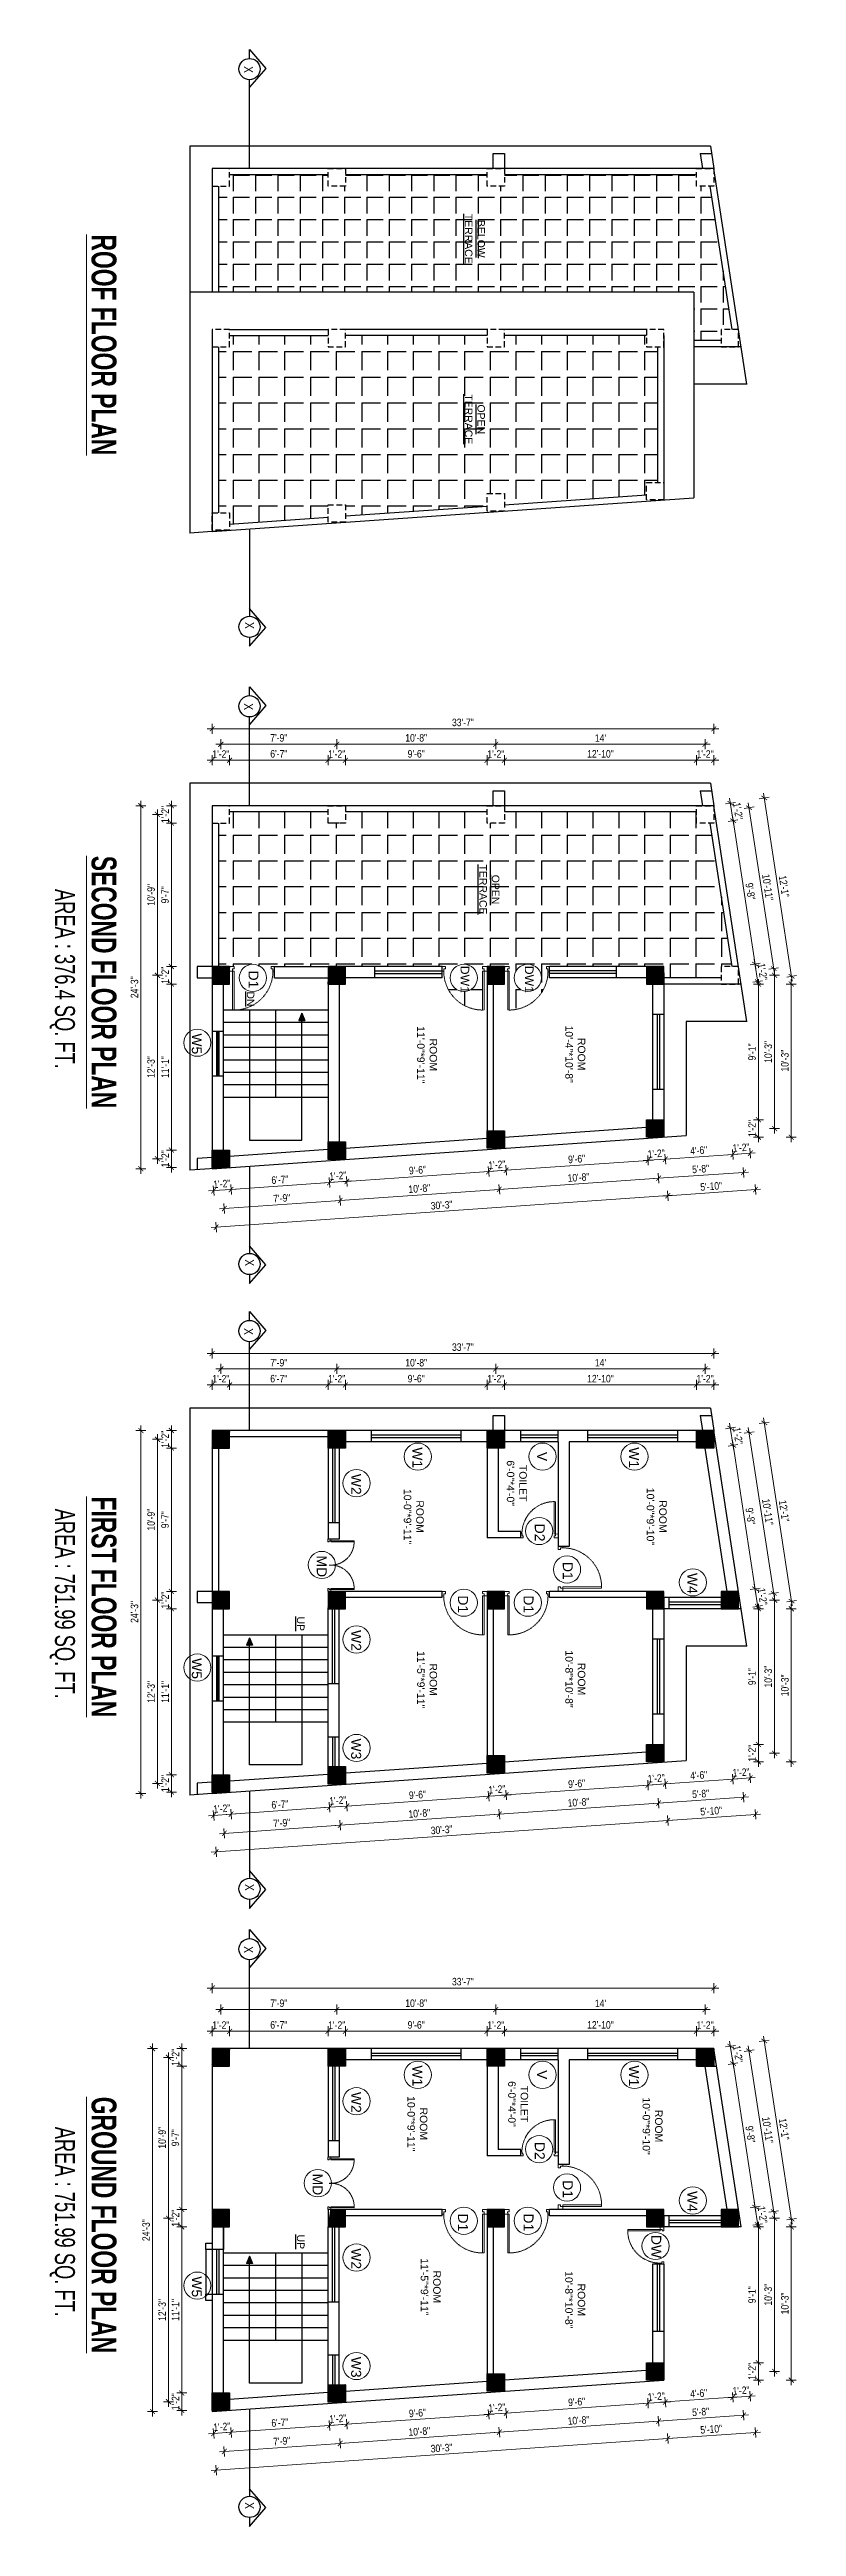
# Model space of a CAD drawing. Header units: inches. Extents: x -5096374 to -5070857, y -3259973 to -3243900.
# Drawn here: x -5080531 to -5079932, y -3258911 to -3256924 of the extents above; entities that cross this region are included whole.
import ezdxf

# ---------------------------------------------------------------- set-up
doc = ezdxf.new("R2010")
doc.units = ezdxf.units.IN
doc.header["$LTSCALE"] = 2
doc.header["$MEASUREMENT"] = 0
doc.header["$PDMODE"] = 34
doc.linetypes.add('HIDDEN', pattern=[0.375, 0.25, -0.125])
doc.layers.get('0').update_dxf_attribs({"linetype": 'CONTINUOUS'})
doc.layers.get('DEFPOINTS').update_dxf_attribs({"color": 141, "linetype": 'CONTINUOUS'})
doc.layers.add('A-Hatch', color=7, linetype='CONTINUOUS')
for name, color, linetype, lineweight in [('Annotate-Lite.w', 177, 'CONTINUOUS', 9), ('DIM 1-100', 4, 'CONTINUOUS', 13), ('Door-Window.w', 4, 'CONTINUOUS', 15), ('TEXT', 181, 'CONTINUOUS', 25), ('Text-100.w', 254, 'CONTINUOUS', 9)]:
    doc.layers.add(name, color=color, linetype=linetype, lineweight=lineweight)
doc.styles.add('ARAIL', font='ARIALN.TTF')
doc.styles.add('Arial', font='arial.ttf', dxfattribs={"width": 0.8, "height": 12})
doc.styles.add('arial.', font='arial.ttf')
doc.styles.add('gaurav', font='arial.ttf')
doc.styles.get("Standard").update_dxf_attribs({"font": 'ARIALN.TTF'})
doc.dimstyles.new('1 by 96', dxfattribs={"dimtxt": 6, "dimasz": 4, "dimexe": 4, "dimexo": 4, "dimgap": 2, "dimtad": 1, "dimdec": 0, "dimzin": 0, "dimdsep": 46, "dimlunit": 4, "dimtxsty": 'Standard', "dimblk": 'ARCHTICK', "dimcen": 0, "dimdle": 4, "dimadec": 0, "dimazin": 0, "dimtfac": 1, "dimtdec": 0, "dimtix": 1, "dimtofl": 0, "dimtmove": 1, "dimatfit": 3, "dimldrblk": 'ARCHTICK', "dimfxl": 4, "dimfxlon": 1, "dimtolj": 1, "dimtzin": 0, "dimlwd": -1, "dimlwe": -1, "dimarcsym": 0})
pattern_1 = [(315, (-1821592.40133, -8349960.53622), (0.0883883476483, 0.0883883476483), [])]
pattern_2 = [(315, (-1821592.40133, -8348793.83937), (0.0883883476483, 0.0883883476483), [])]
pattern_3 = [(315, (-1821592.40133, -8348292.68318), (0.0883883476483, 0.0883883476483), [])]

msp = doc.modelspace()

# ---------------------------------------------------------------- texts
at = {"layer": 'Annotate-Lite.w', "ltscale": 0.005, "rotation": 270, "style": 'gaurav'}
for s, insert, char_height, attachment_point in [('D1', (-5080363.4, -3257663), 8, 1), ('DW1', (-5080194.2, -3257659.2), 7, 1), ('DW1', (-5080142.6, -3257659.2), 7, 1), ('W5', (-5080408.9, -3257713.4), 8, 1), ('W1', (-5080231.8, -3258045.4), 8, 1), ('V', (-5080131.7, -3258049.1), 8, 1), ('W1', (-5080058, -3258045.4), 8, 1), ('W2', (-5080281, -3258066.7), 8, 1), ('D2', (-5080133.6, -3258106.7), 8, 1), ('MD', (-5080308.6, -3258132.2), 8, 1), ('D1', (-5080111.1, -3258137.4), 8, 1), ('W4', (-5080011.1, -3258146.2), 8, 1), ('D1', (-5080203.2, -3258164.2), 8, 7), ('D1', (-5080142.6, -3258164.2), 8, 1), ('W2', (-5080281, -3258192), 8, 1), ('W5', (-5080408.9, -3258214.5), 8, 1), ('W3', (-5080281, -3258279), 8, 1), ('W1', (-5080231.8, -3258541.2), 8, 1), ('V', (-5080131.7, -3258545), 8, 1), ('W1', (-5080058, -3258541.2), 8, 1), ('W2', (-5080281, -3258562.5), 8, 1), ('D2', (-5080133.6, -3258602.6), 8, 1), ('MD', (-5080311.9, -3258628), 8, 1), ('D1', (-5080111.1, -3258633.3), 8, 1), ('W4', (-5080011.1, -3258642), 8, 1), ('D1', (-5080203.2, -3258660), 8, 7), ('D1', (-5080142.6, -3258660), 8, 1), ('W2', (-5080281, -3258687.9), 8, 1), ('DW', (-5080040.1, -3258677.2), 8, 1), ('W5', (-5080408.9, -3258710.4), 8, 1), ('W3', (-5080281, -3258774.9), 8, 1)]:
    msp.add_mtext_dynamic_manual_height_columns(s, width=8, gutter_width=100, heights=[0], dxfattribs=dict(at, insert=insert, char_height=char_height, attachment_point=attachment_point))
at = {"layer": 'TEXT', "char_height": 7.2, "rotation": 270, "style": 'ARAIL'}
for insert, attachment_point in [((-5080367.8, -3256943), 3), ((-5080367.1, -3257383.4), 1), ((-5080367.8, -3257454.1), 3), ((-5080367.1, -3257894.6), 1), ((-5080367.8, -3257955.3), 3), ((-5080367.1, -3258395.7), 1), ((-5080367.8, -3258451.1), 3), ((-5080367.1, -3258891.6), 1)]:
    msp.add_mtext_dynamic_manual_height_columns('X', width=125.465, gutter_width=90, heights=[0], dxfattribs=dict(at, insert=insert, attachment_point=attachment_point))
at = {"layer": 'TEXT', "lineweight": -2, "char_height": 6, "width": 127.506, "attachment_point": 5, "rotation": 270, "style": 'arial.'}
for s, insert in [('{\\LBELOW \\PTERRACE}', (-5080189.7, -3257076)), ('{\\LOPEN\\PTERRACE}', (-5080189.7, -3257220.8)), ('{\\LOPEN \\PTERRACE}', (-5080178.1, -3257598)), ('{\\LDN}', (-5080369.7, -3257685.8)), ('{\\LUP}', (-5080329.5, -3258187)), ('{\\LUP}', (-5080329.5, -3258682.8))]:
    msp.add_mtext(s, dxfattribs=dict(at, insert=insert))
at = {"layer": 'TEXT', "lineweight": -2, "char_height": 6, "attachment_point": 5, "rotation": 270, "style": 'arial.'}
for s, insert in [('{\\W1;ROOM\\P11\'-0"*9\'-11"}', (-5080228.1, -3257730.6)), ('{\\W1;ROOM\\P10\'-4"*10\'-8"}', (-5080109.1, -3257730.1)), ('{\\W1;TOILET\\P6\'-0"*4\'-0"}', (-5080156.1, -3258074.2)), ('{\\W1;ROOM\\P10-0"*9\'-11"}', (-5080238.8, -3258101)), ('{\\W1;ROOM\\P10\'-0"*9\'-10"}', (-5080043.8, -3258100.9)), ('{\\W1;ROOM\\P11\'-5"*9\'-11"}', (-5080228.1, -3258231.8)), ('{\\W1;ROOM\\P10\'-8"*10\'-8"}', (-5080109.1, -3258231.3)), ('{\\W1;ROOM\\P10-0"*9\'-11"}', (-5080235.9, -3258588.1)), ('{\\W1;TOILET\\P6\'-0"*4\'-0"}', (-5080155, -3258572.2)), ('{\\W1;ROOM\\P10\'-0"*9\'-10"}', (-5080047.1, -3258589.9)), ('{\\W1;ROOM\\P11\'-5"*9\'-11"}', (-5080225.2, -3258718.9)), ('{\\W1;ROOM\\P10\'-8"*10\'-8"}', (-5080109.2, -3258729.3))]:
    msp.add_mtext_dynamic_manual_height_columns(s, width=45.731, gutter_width=30, heights=[0], dxfattribs=dict(at, insert=insert))
at = {"layer": 'Text-100.w', "char_height": 20, "width": 569.102, "attachment_point": 2, "rotation": 270, "style": 'Arial'}
for s, insert in [('\\A1;{\\fArial Narrow|b1|i0|c0|p34;\\L ROOF FLOOR PLAN}', (-5080477.4, -3257158.6)), ('\\A1;{\\fArial Narrow|b1|i0|c0|p34;\\L SECOND FLOOR PLAN\\P\\fArial Narrow|b0|i0|c0|p34;\\H0.8x;\\lAREA : 376.4 SQ. FT.\\H1.02306x; }', (-5080477.4, -3257669.7)), ('\\A1;{\\fArial Narrow|b1|i0|c0|p34;\\L FIRST FLOOR PLAN\\P\\fArial Narrow|b0|i0|c0|p34;\\H0.8x;\\lAREA : 751.99 SQ. FT.\\H1.02306x; }', (-5080477.4, -3258170.9)), ('\\A1;{\\fArial Narrow|b1|i0|c0|p34;\\L GROUND FLOOR PLAN\\P\\fArial Narrow|b0|i0|c0|p34;\\H0.8x;\\lAREA : 751.99 SQ. FT.\\H1.02306x; }', (-5080477.4, -3258666.7))]:
    msp.add_mtext(s, dxfattribs=dict(at, insert=insert))

# ---------------------------------------------------------------- blocks, each defined once
blk = doc.blocks.new('FDFDRE')
at = {"ltscale": 3}
for p, q in [((165701.1, -58637.8), (165701.1, -58641.5)), ((165704.8, -58637.8), (165701.1, -58637.8)), ((165701.1, -58641.5), (165703.6, -58641.5)), ((165703.6, -58641.5), (165703.5, -58672.6)), ((165704.8, -58639.7), (165703.6, -58639.7)), ((165703.6, -58639.7), (165703.6, -58641.5)), ((165703.6, -58641.5), (165704.8, -58641.5)), ((165704.8, -58639.7), (165704.8, -58637.8)), ((165704.8, -58641.5), (165704.8, -58672.7)), ((165767, -58639.7), (165767, -58637.8)), ((165767, -58637.8), (165770.6, -58637.8)), ((165767, -58639.7), (165768.2, -58639.7)), ((165767, -58641.5), (165767, -58672.7)), ((165768.2, -58641.5), (165767, -58641.5)), ((165768.2, -58639.7), (165768.2, -58641.5)), ((165770.7, -58641.5), (165768.2, -58641.5)), ((165768.2, -58641.5), (165768.2, -58672.6)), ((165770.6, -58637.8), (165770.7, -58641.5)), ((165703.5, -58672.6), (165704.8, -58672.7)), ((165768.2, -58672.6), (165767, -58672.7))]:
    blk.add_line(p, q, dxfattribs=at)
at = {"layer": 'Door-Window.w', "color": 9, "linetype": 'HIDDEN', "lineweight": 18}
for centre, start, end in [((165704.8, -58641.5), 269.9618, 3.3835), ((165767, -58641.5), 176.6165, 270.0382)]:
    blk.add_arc(centre, 31.2, start, end, dxfattribs=at)
blk = doc.blocks.new('3-0')
at = {"ltscale": 3}
for p, q in [((11063, 10097.7), (11066, 10099.9)), ((11063, 10097.7), (11064.5, 10095.7)), ((11066, 10096.8), (11064.5, 10095.7)), ((11065.3, 10097.8), (11066.7, 10098.9)), ((11066, 10096.8), (11065.3, 10097.8)), ((11066, 10099.9), (11066.7, 10098.9)), ((11085.5, 10074.1), (11110.3, 10093)), ((11086.2, 10073.2), (11111, 10092)), ((11111, 10092), (11110.3, 10093)), ((11084, 10073), (11082.6, 10071.9)), ((11082.6, 10071.9), (11084.8, 10069)), ((11084, 10073), (11084.8, 10072)), ((11084.8, 10072), (11086.2, 10073.2)), ((11084.8, 10069), (11087.7, 10071.2)), ((11086.2, 10073.2), (11085.5, 10074.1)), ((11087.7, 10071.2), (11086.2, 10073.2))]:
    blk.add_line(p, q, dxfattribs=at)
at = {"layer": 'Door-Window.w', "color": 9, "linetype": 'HIDDEN', "lineweight": 18}
blk.add_arc((11085.5, 10074.1), 31.2, 37.1906, 127.1465, dxfattribs=at)
blk = doc.blocks.new('_ArchTick')
at = {"color": 0, "linetype": 'ByBlock', "const_width": 0.15}
blk.add_lwpolyline([(-0.5, -0.5), (0.5, 0.5)], dxfattribs=at)
blk = doc.blocks.new('*D756')
at = {"layer": 'DEFPOINTS', "color": 0, "transparency": 16777216}
for p in [(-5079997.9, -3258527.8), (-5079995.7, -3258541.8), (-5079982.4, -3258539.8)]:
    blk.add_point(p, dxfattribs=at)
at = {"layer": 'DIM 1-100', "color": 0, "transparency": 16777216}
for p, q in [((-5079988.5, -3258526.4), (-5079980.6, -3258525.2)), ((-5079985.2, -3258521.8), (-5079981.8, -3258543.7)), ((-5079986.4, -3258540.4), (-5079978.5, -3258539.2))]:
    blk.add_line(p, q, dxfattribs=at)
at = {"layer": 'DIM 1-100', "color": 0, "transparency": 16777216, "xscale": 4, "yscale": 4, "zscale": 4}
for p, rotation in [((-5079984.6, -3258525.8), 98.71474201692997), ((-5079982.4, -3258539.8), 278.71474201693)]:
    blk.add_blockref('_ArchTick', p, dxfattribs=dict(at, rotation=rotation))
at = {"layer": 'DIM 1-100', "color": 0, "transparency": 16777216, "insert": (-5079978.5, -3258532), "char_height": 6, "attachment_point": 5, "rotation": 278.7147}
blk.add_mtext('\\A1;1\'-2"', dxfattribs=at)
blk = doc.blocks.new('*D757')
at = {"layer": 'DEFPOINTS', "color": 0, "ltscale": 0.5, "transparency": 16777216}
for p in [(-5079995.7, -3258541.8), (-5079978.1, -3258656.8), (-5079964.8, -3258654.8)]:
    blk.add_point(p, dxfattribs=at)
at = {"layer": 'DIM 1-100', "color": 0, "ltscale": 0.5, "transparency": 16777216}
for p, q in [((-5079986.4, -3258540.4), (-5079978.5, -3258539.2)), ((-5079983, -3258535.8), (-5079964.2, -3258658.7)), ((-5079968.7, -3258655.4), (-5079960.8, -3258654.2))]:
    blk.add_line(p, q, dxfattribs=at)
at = {"layer": 'DIM 1-100', "color": 0, "ltscale": 0.5, "transparency": 16777216, "xscale": 4, "yscale": 4, "zscale": 4}
for p, rotation in [((-5079982.4, -3258539.8), 98.71474201087513), ((-5079964.8, -3258654.8), 278.7147420108751)]:
    blk.add_blockref('_ArchTick', p, dxfattribs=dict(at, rotation=rotation))
at = {"layer": 'DIM 1-100', "color": 0, "ltscale": 0.5, "transparency": 16777216, "insert": (-5079968.6, -3258596.5), "char_height": 6, "attachment_point": 5, "rotation": 278.7147}
blk.add_mtext('\\A1;9\'-8"', dxfattribs=at)
blk = doc.blocks.new('*D758')
at = {"layer": 'DEFPOINTS', "color": 0, "ltscale": 0.5, "transparency": 16777216}
for p in [(-5079978.1, -3258656.8), (-5079976, -3258670.8), (-5079962.6, -3258668.8)]:
    blk.add_point(p, dxfattribs=at)
at = {"layer": 'DIM 1-100', "color": 0, "ltscale": 0.5, "transparency": 16777216}
for p, q in [((-5079968.7, -3258655.4), (-5079960.8, -3258654.2)), ((-5079966.6, -3258669.4), (-5079958.7, -3258668.2)), ((-5079965.4, -3258650.8), (-5079962, -3258672.7))]:
    blk.add_line(p, q, dxfattribs=at)
at = {"layer": 'DIM 1-100', "color": 0, "ltscale": 0.5, "transparency": 16777216, "xscale": 4, "yscale": 4, "zscale": 4}
for p, rotation in [((-5079964.8, -3258654.8), 98.71474201087513), ((-5079962.6, -3258668.8), 278.7147420108751)]:
    blk.add_blockref('_ArchTick', p, dxfattribs=dict(at, rotation=rotation))
at = {"layer": 'DIM 1-100', "color": 0, "ltscale": 0.5, "transparency": 16777216, "insert": (-5079958.8, -3258661), "char_height": 6, "attachment_point": 5, "rotation": 278.7147}
blk.add_mtext('\\A1;1\'-2"', dxfattribs=at)
blk = doc.blocks.new('*D759')
at = {"layer": 'DEFPOINTS', "color": 0, "ltscale": 0.5, "transparency": 16777216}
for p in [(-5079976, -3258670.8), (-5080038, -3258779.7), (-5079962.1, -3258779.7)]:
    blk.add_point(p, dxfattribs=at)
at = {"layer": 'DIM 1-100', "color": 0, "ltscale": 0.5, "transparency": 16777216}
for p, q in [((-5079962.1, -3258666.8), (-5079962.1, -3258783.7)), ((-5079966.1, -3258670.8), (-5079958.1, -3258670.8)), ((-5079966.1, -3258779.7), (-5079958.1, -3258779.7))]:
    blk.add_line(p, q, dxfattribs=at)
at = {"layer": 'DIM 1-100', "color": 0, "ltscale": 0.5, "transparency": 16777216, "xscale": 4, "yscale": 4, "zscale": 4}
for p, rotation in [((-5079962.1, -3258670.8), 90), ((-5079962.1, -3258779.7), 270)]:
    blk.add_blockref('_ArchTick', p, dxfattribs=dict(at, rotation=rotation))
at = {"layer": 'DIM 1-100', "color": 0, "ltscale": 0.5, "transparency": 16777216, "insert": (-5079967.2, -3258725.2), "char_height": 6, "attachment_point": 5, "rotation": 90}
blk.add_mtext('\\A1;9\'-1"', dxfattribs=at)
blk = doc.blocks.new('*D760')
at = {"layer": 'DEFPOINTS', "color": 0, "ltscale": 0.5, "transparency": 16777216}
for p in [(-5080038, -3258779.7), (-5080038, -3258793.7), (-5079962.1, -3258793.7)]:
    blk.add_point(p, dxfattribs=at)
at = {"layer": 'DIM 1-100', "color": 0, "ltscale": 0.5, "transparency": 16777216}
for p, q in [((-5079966.1, -3258779.7), (-5079958.1, -3258779.7)), ((-5079962.1, -3258775.7), (-5079962.1, -3258797.7)), ((-5079966.1, -3258793.7), (-5079958.1, -3258793.7))]:
    blk.add_line(p, q, dxfattribs=at)
at = {"layer": 'DIM 1-100', "color": 0, "ltscale": 0.5, "transparency": 16777216, "xscale": 4, "yscale": 4, "zscale": 4}
for p, rotation in [((-5079962.1, -3258779.7), 90), ((-5079962.1, -3258793.7), 270)]:
    blk.add_blockref('_ArchTick', p, dxfattribs=dict(at, rotation=rotation))
at = {"layer": 'DIM 1-100', "color": 0, "ltscale": 0.5, "transparency": 16777216, "insert": (-5079967.2, -3258786.7), "char_height": 6, "attachment_point": 5, "rotation": 90}
blk.add_mtext('\\A1;1\'-2"', dxfattribs=at)
blk = doc.blocks.new('*D761')
at = {"layer": 'DEFPOINTS', "color": 0, "ltscale": 0.5, "transparency": 16777216}
for p in [(-5080011.9, -3258513.9), (-5080011.9, -3258527.8), (-5079997.9, -3258527.8)]:
    blk.add_point(p, dxfattribs=at)
at = {"layer": 'DIM 1-100', "color": 0, "ltscale": 0.5, "transparency": 16777216}
for p, q in [((-5079993.9, -3258513.9), (-5080015.9, -3258513.9)), ((-5080011.9, -3258517.9), (-5080011.9, -3258509.9)), ((-5079997.9, -3258517.9), (-5079997.9, -3258509.9))]:
    blk.add_line(p, q, dxfattribs=at)
at = {"layer": 'DIM 1-100', "color": 0, "ltscale": 0.5, "transparency": 16777216, "xscale": 4, "yscale": 4, "zscale": 4, "rotation": 180}
blk.add_blockref('_ArchTick', (-5080011.9, -3258513.9), dxfattribs=at)
at = {"layer": 'DIM 1-100', "color": 0, "ltscale": 0.5, "transparency": 16777216, "xscale": 4, "yscale": 4, "zscale": 4}
blk.add_blockref('_ArchTick', (-5079997.9, -3258513.9), dxfattribs=at)
at = {"layer": 'DIM 1-100', "color": 0, "ltscale": 0.5, "transparency": 16777216, "insert": (-5080004.9, -3258508.9), "char_height": 6, "attachment_point": 5}
blk.add_mtext('\\A1;1\'-2"', dxfattribs=at)
blk = doc.blocks.new('*D762')
at = {"layer": 'DEFPOINTS', "color": 0, "ltscale": 0.5, "transparency": 16777216}
for p in [(-5080165.9, -3258513.9), (-5080165.9, -3258527.8), (-5080011.9, -3258527.8)]:
    blk.add_point(p, dxfattribs=at)
at = {"layer": 'DIM 1-100', "color": 0, "ltscale": 0.5, "transparency": 16777216}
for p, q in [((-5080007.9, -3258513.9), (-5080169.9, -3258513.9)), ((-5080165.9, -3258517.9), (-5080165.9, -3258509.9)), ((-5080011.9, -3258517.9), (-5080011.9, -3258509.9))]:
    blk.add_line(p, q, dxfattribs=at)
at = {"layer": 'DIM 1-100', "color": 0, "ltscale": 0.5, "transparency": 16777216, "xscale": 4, "yscale": 4, "zscale": 4, "rotation": 180}
blk.add_blockref('_ArchTick', (-5080165.9, -3258513.9), dxfattribs=at)
at = {"layer": 'DIM 1-100', "color": 0, "ltscale": 0.5, "transparency": 16777216, "xscale": 4, "yscale": 4, "zscale": 4}
blk.add_blockref('_ArchTick', (-5080011.9, -3258513.9), dxfattribs=at)
at = {"layer": 'DIM 1-100', "color": 0, "ltscale": 0.5, "transparency": 16777216, "insert": (-5080088.9, -3258508.8), "char_height": 6, "attachment_point": 5}
blk.add_mtext('\\A1;12\'-10"', dxfattribs=at)
blk = doc.blocks.new('*D763')
at = {"layer": 'DEFPOINTS', "color": 0, "ltscale": 0.5, "transparency": 16777216}
for p in [(-5080179.9, -3258513.9), (-5080179.9, -3258527.8), (-5080165.9, -3258527.8)]:
    blk.add_point(p, dxfattribs=at)
at = {"layer": 'DIM 1-100', "color": 0, "ltscale": 0.5, "transparency": 16777216}
for p, q in [((-5080161.9, -3258513.9), (-5080183.9, -3258513.9)), ((-5080179.9, -3258517.9), (-5080179.9, -3258509.9)), ((-5080165.9, -3258517.9), (-5080165.9, -3258509.9))]:
    blk.add_line(p, q, dxfattribs=at)
at = {"layer": 'DIM 1-100', "color": 0, "ltscale": 0.5, "transparency": 16777216, "xscale": 4, "yscale": 4, "zscale": 4, "rotation": 180}
blk.add_blockref('_ArchTick', (-5080179.9, -3258513.9), dxfattribs=at)
at = {"layer": 'DIM 1-100', "color": 0, "ltscale": 0.5, "transparency": 16777216, "xscale": 4, "yscale": 4, "zscale": 4}
blk.add_blockref('_ArchTick', (-5080165.9, -3258513.9), dxfattribs=at)
at = {"layer": 'DIM 1-100', "color": 0, "ltscale": 0.5, "transparency": 16777216, "insert": (-5080172.9, -3258508.9), "char_height": 6, "attachment_point": 5}
blk.add_mtext('\\A1;1\'-2"', dxfattribs=at)
blk = doc.blocks.new('*D764')
at = {"layer": 'DEFPOINTS', "color": 0, "ltscale": 0.5, "transparency": 16777216}
for p in [(-5080293.6, -3258513.9), (-5080293.6, -3258527.8), (-5080179.9, -3258527.8)]:
    blk.add_point(p, dxfattribs=at)
at = {"layer": 'DIM 1-100', "color": 0, "ltscale": 0.5, "transparency": 16777216}
for p, q in [((-5080175.9, -3258513.9), (-5080297.6, -3258513.9)), ((-5080293.6, -3258517.9), (-5080293.6, -3258509.9)), ((-5080179.9, -3258517.9), (-5080179.9, -3258509.9))]:
    blk.add_line(p, q, dxfattribs=at)
at = {"layer": 'DIM 1-100', "color": 0, "ltscale": 0.5, "transparency": 16777216, "xscale": 4, "yscale": 4, "zscale": 4, "rotation": 180}
blk.add_blockref('_ArchTick', (-5080293.6, -3258513.9), dxfattribs=at)
at = {"layer": 'DIM 1-100', "color": 0, "ltscale": 0.5, "transparency": 16777216, "xscale": 4, "yscale": 4, "zscale": 4}
blk.add_blockref('_ArchTick', (-5080179.9, -3258513.9), dxfattribs=at)
at = {"layer": 'DIM 1-100', "color": 0, "ltscale": 0.5, "transparency": 16777216, "insert": (-5080236.8, -3258508.8), "char_height": 6, "attachment_point": 5}
blk.add_mtext('\\A1;9\'-6"', dxfattribs=at)
blk = doc.blocks.new('*D765')
at = {"layer": 'DEFPOINTS', "color": 0, "ltscale": 0.5, "transparency": 16777216}
for p in [(-5080307.6, -3258513.9), (-5080307.6, -3258527.8), (-5080293.6, -3258527.8)]:
    blk.add_point(p, dxfattribs=at)
at = {"layer": 'DIM 1-100', "color": 0, "ltscale": 0.5, "transparency": 16777216}
for p, q in [((-5080289.6, -3258513.9), (-5080311.6, -3258513.9)), ((-5080307.6, -3258517.9), (-5080307.6, -3258509.9)), ((-5080293.6, -3258517.9), (-5080293.6, -3258509.9))]:
    blk.add_line(p, q, dxfattribs=at)
at = {"layer": 'DIM 1-100', "color": 0, "ltscale": 0.5, "transparency": 16777216, "xscale": 4, "yscale": 4, "zscale": 4, "rotation": 180}
blk.add_blockref('_ArchTick', (-5080307.6, -3258513.9), dxfattribs=at)
at = {"layer": 'DIM 1-100', "color": 0, "ltscale": 0.5, "transparency": 16777216, "xscale": 4, "yscale": 4, "zscale": 4}
blk.add_blockref('_ArchTick', (-5080293.6, -3258513.9), dxfattribs=at)
at = {"layer": 'DIM 1-100', "color": 0, "ltscale": 0.5, "transparency": 16777216, "insert": (-5080300.6, -3258508.9), "char_height": 6, "attachment_point": 5}
blk.add_mtext('\\A1;1\'-2"', dxfattribs=at)
blk = doc.blocks.new('*D766')
at = {"layer": 'DEFPOINTS', "color": 0, "ltscale": 0.5, "transparency": 16777216}
for p in [(-5080386.6, -3258513.9), (-5080386.6, -3258527.8), (-5080307.6, -3258527.8)]:
    blk.add_point(p, dxfattribs=at)
at = {"layer": 'DIM 1-100', "color": 0, "ltscale": 0.5, "transparency": 16777216}
for p, q in [((-5080303.6, -3258513.9), (-5080390.6, -3258513.9)), ((-5080386.6, -3258517.9), (-5080386.6, -3258509.9)), ((-5080307.6, -3258517.9), (-5080307.6, -3258509.9))]:
    blk.add_line(p, q, dxfattribs=at)
at = {"layer": 'DIM 1-100', "color": 0, "ltscale": 0.5, "transparency": 16777216, "xscale": 4, "yscale": 4, "zscale": 4, "rotation": 180}
blk.add_blockref('_ArchTick', (-5080386.6, -3258513.9), dxfattribs=at)
at = {"layer": 'DIM 1-100', "color": 0, "ltscale": 0.5, "transparency": 16777216, "xscale": 4, "yscale": 4, "zscale": 4}
blk.add_blockref('_ArchTick', (-5080307.6, -3258513.9), dxfattribs=at)
at = {"layer": 'DIM 1-100', "color": 0, "ltscale": 0.5, "transparency": 16777216, "insert": (-5080347.1, -3258508.8), "char_height": 6, "attachment_point": 5}
blk.add_mtext('\\A1;6\'-7"', dxfattribs=at)
blk = doc.blocks.new('*D767')
at = {"layer": 'DEFPOINTS', "color": 0, "ltscale": 0.5, "transparency": 16777216}
for p in [(-5080400.6, -3258513.9), (-5080400.6, -3258527.8), (-5080386.6, -3258527.8)]:
    blk.add_point(p, dxfattribs=at)
at = {"layer": 'DIM 1-100', "color": 0, "ltscale": 0.5, "transparency": 16777216}
for p, q in [((-5080382.6, -3258513.9), (-5080404.6, -3258513.9)), ((-5080400.6, -3258517.9), (-5080400.6, -3258509.9)), ((-5080386.6, -3258517.9), (-5080386.6, -3258509.9))]:
    blk.add_line(p, q, dxfattribs=at)
at = {"layer": 'DIM 1-100', "color": 0, "ltscale": 0.5, "transparency": 16777216, "xscale": 4, "yscale": 4, "zscale": 4, "rotation": 180}
blk.add_blockref('_ArchTick', (-5080400.6, -3258513.9), dxfattribs=at)
at = {"layer": 'DIM 1-100', "color": 0, "ltscale": 0.5, "transparency": 16777216, "xscale": 4, "yscale": 4, "zscale": 4}
blk.add_blockref('_ArchTick', (-5080386.6, -3258513.9), dxfattribs=at)
at = {"layer": 'DIM 1-100', "color": 0, "ltscale": 0.5, "transparency": 16777216, "insert": (-5080393.6, -3258508.9), "char_height": 6, "attachment_point": 5}
blk.add_mtext('\\A1;1\'-2"', dxfattribs=at)
blk = doc.blocks.new('*D768')
at = {"layer": 'DEFPOINTS', "color": 0, "ltscale": 0.5, "transparency": 16777216}
for p in [(-5080172.9, -3258496.5), (-5080172.9, -3258534.8), (-5080004.9, -3258534.8)]:
    blk.add_point(p, dxfattribs=at)
at = {"layer": 'DIM 1-100', "color": 0, "ltscale": 0.5, "transparency": 16777216}
for p, q in [((-5080000.9, -3258496.5), (-5080176.9, -3258496.5)), ((-5080172.9, -3258500.5), (-5080172.9, -3258492.5)), ((-5080004.9, -3258500.5), (-5080004.9, -3258492.5))]:
    blk.add_line(p, q, dxfattribs=at)
at = {"layer": 'DIM 1-100', "color": 0, "ltscale": 0.5, "transparency": 16777216, "xscale": 4, "yscale": 4, "zscale": 4, "rotation": 180}
blk.add_blockref('_ArchTick', (-5080172.9, -3258496.5), dxfattribs=at)
at = {"layer": 'DIM 1-100', "color": 0, "ltscale": 0.5, "transparency": 16777216, "xscale": 4, "yscale": 4, "zscale": 4}
blk.add_blockref('_ArchTick', (-5080004.9, -3258496.5), dxfattribs=at)
at = {"layer": 'DIM 1-100', "color": 0, "ltscale": 0.5, "transparency": 16777216, "insert": (-5080088.9, -3258491.5), "char_height": 6, "attachment_point": 5}
blk.add_mtext("\\A1;14'", dxfattribs=at)
blk = doc.blocks.new('*D769')
at = {"layer": 'DEFPOINTS', "color": 0, "ltscale": 0.5, "transparency": 16777216}
for p in [(-5080300.6, -3258496.5), (-5080300.6, -3258534.8), (-5080172.9, -3258534.8)]:
    blk.add_point(p, dxfattribs=at)
at = {"layer": 'DIM 1-100', "color": 0, "ltscale": 0.5, "transparency": 16777216}
for p, q in [((-5080168.9, -3258496.5), (-5080304.6, -3258496.5)), ((-5080300.6, -3258500.5), (-5080300.6, -3258492.5)), ((-5080172.9, -3258500.5), (-5080172.9, -3258492.5))]:
    blk.add_line(p, q, dxfattribs=at)
at = {"layer": 'DIM 1-100', "color": 0, "ltscale": 0.5, "transparency": 16777216, "xscale": 4, "yscale": 4, "zscale": 4, "rotation": 180}
blk.add_blockref('_ArchTick', (-5080300.6, -3258496.5), dxfattribs=at)
at = {"layer": 'DIM 1-100', "color": 0, "ltscale": 0.5, "transparency": 16777216, "xscale": 4, "yscale": 4, "zscale": 4}
blk.add_blockref('_ArchTick', (-5080172.9, -3258496.5), dxfattribs=at)
at = {"layer": 'DIM 1-100', "color": 0, "ltscale": 0.5, "transparency": 16777216, "insert": (-5080236.8, -3258491.4), "char_height": 6, "attachment_point": 5}
blk.add_mtext('\\A1;10\'-8"', dxfattribs=at)
blk = doc.blocks.new('*D770')
at = {"layer": 'DEFPOINTS', "color": 0, "ltscale": 0.5, "transparency": 16777216}
for p in [(-5080393.6, -3258496.5), (-5080393.6, -3258534.8), (-5080300.6, -3258534.8)]:
    blk.add_point(p, dxfattribs=at)
at = {"layer": 'DIM 1-100', "color": 0, "ltscale": 0.5, "transparency": 16777216}
for p, q in [((-5080296.6, -3258496.5), (-5080397.6, -3258496.5)), ((-5080393.6, -3258500.5), (-5080393.6, -3258492.5)), ((-5080300.6, -3258500.5), (-5080300.6, -3258492.5))]:
    blk.add_line(p, q, dxfattribs=at)
at = {"layer": 'DIM 1-100', "color": 0, "ltscale": 0.5, "transparency": 16777216, "xscale": 4, "yscale": 4, "zscale": 4, "rotation": 180}
blk.add_blockref('_ArchTick', (-5080393.6, -3258496.5), dxfattribs=at)
at = {"layer": 'DIM 1-100', "color": 0, "ltscale": 0.5, "transparency": 16777216, "xscale": 4, "yscale": 4, "zscale": 4}
blk.add_blockref('_ArchTick', (-5080300.6, -3258496.5), dxfattribs=at)
at = {"layer": 'DIM 1-100', "color": 0, "ltscale": 0.5, "transparency": 16777216, "insert": (-5080347.1, -3258491.4), "char_height": 6, "attachment_point": 5}
blk.add_mtext('\\A1;7\'-9"', dxfattribs=at)
blk = doc.blocks.new('*D771')
at = {"layer": 'DEFPOINTS', "color": 0, "ltscale": 0.5, "transparency": 16777216}
for p in [(-5080400.6, -3258479.2), (-5080400.6, -3258527.8), (-5079997.9, -3258527.8)]:
    blk.add_point(p, dxfattribs=at)
at = {"layer": 'DIM 1-100', "color": 0, "ltscale": 0.5, "transparency": 16777216}
for p, q in [((-5079993.9, -3258479.2), (-5080404.6, -3258479.2)), ((-5080400.6, -3258483.2), (-5080400.6, -3258475.2)), ((-5079997.9, -3258483.2), (-5079997.9, -3258475.2))]:
    blk.add_line(p, q, dxfattribs=at)
at = {"layer": 'DIM 1-100', "color": 0, "ltscale": 0.5, "transparency": 16777216, "xscale": 4, "yscale": 4, "zscale": 4, "rotation": 180}
blk.add_blockref('_ArchTick', (-5080400.6, -3258479.2), dxfattribs=at)
at = {"layer": 'DIM 1-100', "color": 0, "ltscale": 0.5, "transparency": 16777216, "xscale": 4, "yscale": 4, "zscale": 4}
blk.add_blockref('_ArchTick', (-5079997.9, -3258479.2), dxfattribs=at)
at = {"layer": 'DIM 1-100', "color": 0, "ltscale": 0.5, "transparency": 16777216, "insert": (-5080199.3, -3258474.1), "char_height": 6, "attachment_point": 5}
blk.add_mtext('\\A1;33\'-7"', dxfattribs=at)
blk = doc.blocks.new('*D772')
at = {"layer": 'DEFPOINTS', "color": 0, "ltscale": 0.5, "transparency": 16777216}
for p in [(-5080004.9, -3258534.8), (-5079985.1, -3258663.8), (-5079949.8, -3258658.4)]:
    blk.add_point(p, dxfattribs=at)
at = {"layer": 'DIM 1-100', "color": 0, "ltscale": 0.5, "transparency": 16777216}
for p, q in [((-5079973.5, -3258530), (-5079965.6, -3258528.8)), ((-5079970.2, -3258525.5), (-5079949.2, -3258662.4)), ((-5079953.8, -3258659), (-5079945.9, -3258657.8))]:
    blk.add_line(p, q, dxfattribs=at)
at = {"layer": 'DIM 1-100', "color": 0, "ltscale": 0.5, "transparency": 16777216, "xscale": 4, "yscale": 4, "zscale": 4}
for p, rotation in [((-5079969.6, -3258529.4), 98.71474201861086), ((-5079949.8, -3258658.4), 278.7147420186109)]:
    blk.add_blockref('_ArchTick', p, dxfattribs=dict(at, rotation=rotation))
at = {"layer": 'DIM 1-100', "color": 0, "ltscale": 0.5, "transparency": 16777216, "insert": (-5079954.7, -3258593.1), "char_height": 6, "attachment_point": 5, "rotation": 278.7147}
blk.add_mtext('\\A1;10\'-11"', dxfattribs=at)
blk = doc.blocks.new('*D773')
at = {"layer": 'DEFPOINTS', "color": 0, "ltscale": 0.5, "transparency": 16777216}
for p in [(-5079985.1, -3258663.8), (-5080045, -3258786.7), (-5079949.1, -3258786.7)]:
    blk.add_point(p, dxfattribs=at)
at = {"layer": 'DIM 1-100', "color": 0, "ltscale": 0.5, "transparency": 16777216}
for p, q in [((-5079953.1, -3258663.8), (-5079945.1, -3258663.8)), ((-5079949.1, -3258659.8), (-5079949.1, -3258790.7)), ((-5079953.1, -3258786.7), (-5079945.1, -3258786.7))]:
    blk.add_line(p, q, dxfattribs=at)
at = {"layer": 'DIM 1-100', "color": 0, "ltscale": 0.5, "transparency": 16777216, "xscale": 4, "yscale": 4, "zscale": 4}
for p, rotation in [((-5079949.1, -3258663.8), 90), ((-5079949.1, -3258786.7), 270)]:
    blk.add_blockref('_ArchTick', p, dxfattribs=dict(at, rotation=rotation))
at = {"layer": 'DIM 1-100', "color": 0, "ltscale": 0.5, "transparency": 16777216, "insert": (-5079954.2, -3258725.2), "char_height": 6, "attachment_point": 5, "rotation": 90}
blk.add_mtext('\\A1;10\'-3"', dxfattribs=at)
blk = doc.blocks.new('*D774')
at = {"layer": 'DEFPOINTS', "color": 0, "ltscale": 0.5, "transparency": 16777216}
for p in [(-5079997.9, -3258527.8), (-5079957.4, -3258521.6), (-5079976, -3258670.8)]:
    blk.add_point(p, dxfattribs=at)
at = {"layer": 'DIM 1-100', "color": 0, "ltscale": 0.5, "transparency": 16777216}
for p, q in [((-5079961.4, -3258522.2), (-5079953.5, -3258521)), ((-5079934.9, -3258668.6), (-5079958, -3258517.7)), ((-5079939.4, -3258665.2), (-5079931.5, -3258664))]:
    blk.add_line(p, q, dxfattribs=at)
at = {"layer": 'DIM 1-100', "color": 0, "ltscale": 0.5, "transparency": 16777216, "xscale": 4, "yscale": 4, "zscale": 4}
for p, rotation in [((-5079957.4, -3258521.6), 98.71474201847559), ((-5079935.5, -3258664.6), 278.7147420184756)]:
    blk.add_blockref('_ArchTick', p, dxfattribs=dict(at, rotation=rotation))
at = {"layer": 'DIM 1-100', "color": 0, "ltscale": 0.5, "transparency": 16777216, "insert": (-5079941.5, -3258592.4), "char_height": 6, "attachment_point": 5, "rotation": 278.7147}
blk.add_mtext('\\A1;12\'-1"', dxfattribs=at)
blk = doc.blocks.new('*D775')
at = {"layer": 'DEFPOINTS', "color": 0, "ltscale": 0.5, "transparency": 16777216}
for p in [(-5080038, -3258670.8), (-5080038, -3258793.7), (-5079935.7, -3258793.7)]:
    blk.add_point(p, dxfattribs=at)
at = {"layer": 'DIM 1-100', "color": 0, "ltscale": 0.5, "transparency": 16777216}
for p, q in [((-5079935.7, -3258666.8), (-5079935.7, -3258797.7)), ((-5079939.7, -3258670.8), (-5079931.7, -3258670.8)), ((-5079939.7, -3258793.7), (-5079931.7, -3258793.7))]:
    blk.add_line(p, q, dxfattribs=at)
at = {"layer": 'DIM 1-100', "color": 0, "ltscale": 0.5, "transparency": 16777216, "xscale": 4, "yscale": 4, "zscale": 4}
for p, rotation in [((-5079935.7, -3258670.8), 90), ((-5079935.7, -3258793.7), 270)]:
    blk.add_blockref('_ArchTick', p, dxfattribs=dict(at, rotation=rotation))
at = {"layer": 'DIM 1-100', "color": 0, "ltscale": 0.5, "transparency": 16777216, "insert": (-5079940.8, -3258732.2), "char_height": 6, "attachment_point": 5, "rotation": 90}
blk.add_mtext('\\A1;10\'-3"', dxfattribs=at)
blk = doc.blocks.new('*D776')
at = {"layer": 'DEFPOINTS', "color": 0, "ltscale": 0.5, "transparency": 16777216}
for p in [(-5080400.6, -3258527.8), (-5080425, -3258541.8), (-5080400.6, -3258541.8)]:
    blk.add_point(p, dxfattribs=at)
at = {"layer": 'DIM 1-100', "color": 0, "ltscale": 0.5, "transparency": 16777216}
for p, q in [((-5080421, -3258527.8), (-5080429, -3258527.8)), ((-5080425, -3258523.8), (-5080425, -3258545.8)), ((-5080421, -3258541.8), (-5080429, -3258541.8))]:
    blk.add_line(p, q, dxfattribs=at)
at = {"layer": 'DIM 1-100', "color": 0, "ltscale": 0.5, "transparency": 16777216, "xscale": 4, "yscale": 4, "zscale": 4}
for p, rotation in [((-5080425, -3258527.8), 90), ((-5080425, -3258541.8), 270)]:
    blk.add_blockref('_ArchTick', p, dxfattribs=dict(at, rotation=rotation))
at = {"layer": 'DIM 1-100', "color": 0, "ltscale": 0.5, "transparency": 16777216, "insert": (-5080430, -3258534.8), "char_height": 6, "attachment_point": 5, "rotation": 90}
blk.add_mtext('\\A1;1\'-2"', dxfattribs=at)
blk = doc.blocks.new('*D777')
at = {"layer": 'DEFPOINTS', "color": 0, "ltscale": 0.5, "transparency": 16777216}
for p in [(-5080400.6, -3258541.8), (-5080425, -3258656.8), (-5080400.6, -3258656.8)]:
    blk.add_point(p, dxfattribs=at)
at = {"layer": 'DIM 1-100', "color": 0, "ltscale": 0.5, "transparency": 16777216}
for p, q in [((-5080421, -3258541.8), (-5080429, -3258541.8)), ((-5080425, -3258537.8), (-5080425, -3258660.8)), ((-5080421, -3258656.8), (-5080429, -3258656.8))]:
    blk.add_line(p, q, dxfattribs=at)
at = {"layer": 'DIM 1-100', "color": 0, "ltscale": 0.5, "transparency": 16777216, "xscale": 4, "yscale": 4, "zscale": 4}
for p, rotation in [((-5080425, -3258541.8), 90), ((-5080425, -3258656.8), 270)]:
    blk.add_blockref('_ArchTick', p, dxfattribs=dict(at, rotation=rotation))
at = {"layer": 'DIM 1-100', "color": 0, "ltscale": 0.5, "transparency": 16777216, "insert": (-5080430.1, -3258599.3), "char_height": 6, "attachment_point": 5, "rotation": 90}
blk.add_mtext('\\A1;9\'-7"', dxfattribs=at)
blk = doc.blocks.new('*D778')
at = {"layer": 'DEFPOINTS', "color": 0, "ltscale": 0.5, "transparency": 16777216}
for p in [(-5080400.6, -3258656.8), (-5080425, -3258670.8), (-5080400.6, -3258670.8)]:
    blk.add_point(p, dxfattribs=at)
at = {"layer": 'DIM 1-100', "color": 0, "ltscale": 0.5, "transparency": 16777216}
for p, q in [((-5080421, -3258656.8), (-5080429, -3258656.8)), ((-5080425, -3258652.8), (-5080425, -3258674.8)), ((-5080421, -3258670.8), (-5080429, -3258670.8))]:
    blk.add_line(p, q, dxfattribs=at)
at = {"layer": 'DIM 1-100', "color": 0, "ltscale": 0.5, "transparency": 16777216, "xscale": 4, "yscale": 4, "zscale": 4}
for p, rotation in [((-5080425, -3258656.8), 90), ((-5080425, -3258670.8), 270)]:
    blk.add_blockref('_ArchTick', p, dxfattribs=dict(at, rotation=rotation))
at = {"layer": 'DIM 1-100', "color": 0, "ltscale": 0.5, "transparency": 16777216, "insert": (-5080430, -3258663.8), "char_height": 6, "attachment_point": 5, "rotation": 90}
blk.add_mtext('\\A1;1\'-2"', dxfattribs=at)
blk = doc.blocks.new('*D779')
at = {"layer": 'DEFPOINTS', "color": 0, "ltscale": 0.5, "transparency": 16777216}
for p in [(-5080400.6, -3258670.8), (-5080425, -3258804), (-5080400.6, -3258804)]:
    blk.add_point(p, dxfattribs=at)
at = {"layer": 'DIM 1-100', "color": 0, "ltscale": 0.5, "transparency": 16777216}
for p, q in [((-5080425, -3258666.8), (-5080425, -3258808)), ((-5080421, -3258670.8), (-5080429, -3258670.8)), ((-5080421, -3258804), (-5080429, -3258804))]:
    blk.add_line(p, q, dxfattribs=at)
at = {"layer": 'DIM 1-100', "color": 0, "ltscale": 0.5, "transparency": 16777216, "xscale": 4, "yscale": 4, "zscale": 4}
for p, rotation in [((-5080425, -3258670.8), 90), ((-5080425, -3258804), 270)]:
    blk.add_blockref('_ArchTick', p, dxfattribs=dict(at, rotation=rotation))
at = {"layer": 'DIM 1-100', "color": 0, "ltscale": 0.5, "transparency": 16777216, "insert": (-5080430, -3258737.4), "char_height": 6, "attachment_point": 5, "rotation": 90}
blk.add_mtext('\\A1;11\'-1"', dxfattribs=at)
blk = doc.blocks.new('*D780')
at = {"layer": 'DEFPOINTS', "color": 0, "ltscale": 0.5, "transparency": 16777216}
for p in [(-5080400.6, -3258804), (-5080425, -3258818), (-5080400.6, -3258818)]:
    blk.add_point(p, dxfattribs=at)
at = {"layer": 'DIM 1-100', "color": 0, "ltscale": 0.5, "transparency": 16777216}
for p, q in [((-5080421, -3258804), (-5080429, -3258804)), ((-5080425, -3258800), (-5080425, -3258822)), ((-5080421, -3258818), (-5080429, -3258818))]:
    blk.add_line(p, q, dxfattribs=at)
at = {"layer": 'DIM 1-100', "color": 0, "ltscale": 0.5, "transparency": 16777216, "xscale": 4, "yscale": 4, "zscale": 4}
for p, rotation in [((-5080425, -3258804), 90), ((-5080425, -3258818), 270)]:
    blk.add_blockref('_ArchTick', p, dxfattribs=dict(at, rotation=rotation))
at = {"layer": 'DIM 1-100', "color": 0, "ltscale": 0.5, "transparency": 16777216, "insert": (-5080430, -3258811), "char_height": 6, "attachment_point": 5, "rotation": 90}
blk.add_mtext('\\A1;1\'-2"', dxfattribs=at)
blk = doc.blocks.new('*D781')
at = {"layer": 'DEFPOINTS', "color": 0, "ltscale": 0.5, "transparency": 16777216}
for p in [(-5080393.6, -3258534.8), (-5080435.6, -3258663.8), (-5080393.6, -3258663.8)]:
    blk.add_point(p, dxfattribs=at)
at = {"layer": 'DIM 1-100', "color": 0, "ltscale": 0.5, "transparency": 16777216}
for p, q in [((-5080431.6, -3258534.8), (-5080439.6, -3258534.8)), ((-5080435.6, -3258530.8), (-5080435.6, -3258667.8)), ((-5080431.6, -3258663.8), (-5080439.6, -3258663.8))]:
    blk.add_line(p, q, dxfattribs=at)
at = {"layer": 'DIM 1-100', "color": 0, "ltscale": 0.5, "transparency": 16777216, "xscale": 4, "yscale": 4, "zscale": 4}
for p, rotation in [((-5080435.6, -3258534.8), 90), ((-5080435.6, -3258663.8), 270)]:
    blk.add_blockref('_ArchTick', p, dxfattribs=dict(at, rotation=rotation))
at = {"layer": 'DIM 1-100', "color": 0, "ltscale": 0.5, "transparency": 16777216, "insert": (-5080440.7, -3258599.3), "char_height": 6, "attachment_point": 5, "rotation": 90}
blk.add_mtext('\\A1;10\'-9"', dxfattribs=at)
blk = doc.blocks.new('*D782')
at = {"layer": 'DEFPOINTS', "color": 0, "ltscale": 0.5, "transparency": 16777216}
for p in [(-5080393.6, -3258663.8), (-5080435.6, -3258811), (-5080393.6, -3258811)]:
    blk.add_point(p, dxfattribs=at)
at = {"layer": 'DIM 1-100', "color": 0, "ltscale": 0.5, "transparency": 16777216}
for p, q in [((-5080431.6, -3258663.8), (-5080439.6, -3258663.8)), ((-5080435.6, -3258659.8), (-5080435.6, -3258815)), ((-5080431.6, -3258811), (-5080439.6, -3258811))]:
    blk.add_line(p, q, dxfattribs=at)
at = {"layer": 'DIM 1-100', "color": 0, "ltscale": 0.5, "transparency": 16777216, "xscale": 4, "yscale": 4, "zscale": 4}
for p, rotation in [((-5080435.6, -3258663.8), 90), ((-5080435.6, -3258811), 270)]:
    blk.add_blockref('_ArchTick', p, dxfattribs=dict(at, rotation=rotation))
at = {"layer": 'DIM 1-100', "color": 0, "ltscale": 0.5, "transparency": 16777216, "insert": (-5080440.7, -3258737.4), "char_height": 6, "attachment_point": 5, "rotation": 90}
blk.add_mtext('\\A1;12\'-3"', dxfattribs=at)
blk = doc.blocks.new('*D783')
at = {"layer": 'DEFPOINTS', "color": 0, "ltscale": 0.5, "transparency": 16777216}
for p in [(-5080400.6, -3258527.8), (-5080448.5, -3258818.9), (-5080400.6, -3258818.9)]:
    blk.add_point(p, dxfattribs=at)
at = {"layer": 'DIM 1-100', "color": 0, "ltscale": 0.5, "transparency": 16777216}
for p, q in [((-5080444.5, -3258527.8), (-5080452.5, -3258527.8)), ((-5080448.5, -3258523.8), (-5080448.5, -3258822.9)), ((-5080444.5, -3258818.9), (-5080452.5, -3258818.9))]:
    blk.add_line(p, q, dxfattribs=at)
at = {"layer": 'DIM 1-100', "color": 0, "ltscale": 0.5, "transparency": 16777216, "xscale": 4, "yscale": 4, "zscale": 4}
for p, rotation in [((-5080448.5, -3258527.8), 90), ((-5080448.5, -3258818.9), 270)]:
    blk.add_blockref('_ArchTick', p, dxfattribs=dict(at, rotation=rotation))
at = {"layer": 'DIM 1-100', "color": 0, "ltscale": 0.5, "transparency": 16777216, "insert": (-5080453.6, -3258673.4), "char_height": 6, "attachment_point": 5, "rotation": 90}
blk.add_mtext('\\A1;24\'-3"', dxfattribs=at)
blk = doc.blocks.new('*D784')
at = {"layer": 'DEFPOINTS', "color": 0, "ltscale": 0.5, "transparency": 16777216}
for p in [(-5080400.6, -3258818.9), (-5080386.6, -3258818), (-5080399.4, -3258836.5)]:
    blk.add_point(p, dxfattribs=at)
at = {"layer": 'DIM 1-100', "color": 0, "ltscale": 0.5, "transparency": 16777216}
for p, q in [((-5080381.4, -3258835.3), (-5080403.4, -3258836.8)), ((-5080399.7, -3258832.6), (-5080399.1, -3258840.5)), ((-5080385.7, -3258831.6), (-5080385.1, -3258839.6))]:
    blk.add_line(p, q, dxfattribs=at)
at = {"layer": 'DIM 1-100', "color": 0, "ltscale": 0.5, "transparency": 16777216, "xscale": 4, "yscale": 4, "zscale": 4}
for p, rotation in [((-5080399.4, -3258836.5), 183.9881061164926), ((-5080385.4, -3258835.6), 3.98810611649254)]:
    blk.add_blockref('_ArchTick', p, dxfattribs=dict(at, rotation=rotation))
at = {"layer": 'DIM 1-100', "color": 0, "ltscale": 0.5, "transparency": 16777216, "insert": (-5080392.8, -3258831.1), "char_height": 6, "attachment_point": 5, "rotation": 3.9881}
blk.add_mtext('\\A1;1\'-2"', dxfattribs=at)
blk = doc.blocks.new('*D785')
at = {"layer": 'DEFPOINTS', "color": 0, "ltscale": 0.5, "transparency": 16777216}
for p in [(-5080386.6, -3258818), (-5080307.6, -3258811.8), (-5080306.4, -3258830.1)]:
    blk.add_point(p, dxfattribs=at)
at = {"layer": 'DIM 1-100', "color": 0, "ltscale": 0.5, "transparency": 16777216}
for p, q in [((-5080306.6, -3258826.1), (-5080306.1, -3258834.1)), ((-5080389.4, -3258835.8), (-5080302.4, -3258829.8)), ((-5080385.7, -3258831.6), (-5080385.1, -3258839.6))]:
    blk.add_line(p, q, dxfattribs=at)
at = {"layer": 'DIM 1-100', "color": 0, "ltscale": 0.5, "transparency": 16777216, "xscale": 4, "yscale": 4, "zscale": 4}
for p, rotation in [((-5080385.4, -3258835.6), 183.9881060950071), ((-5080306.4, -3258830.1), 3.98810609500711)]:
    blk.add_blockref('_ArchTick', p, dxfattribs=dict(at, rotation=rotation))
at = {"layer": 'DIM 1-100', "color": 0, "ltscale": 0.5, "transparency": 16777216, "insert": (-5080346.2, -3258827.8), "char_height": 6, "attachment_point": 5, "rotation": 3.9881}
blk.add_mtext('\\A1;6\'-7"', dxfattribs=at)
blk = doc.blocks.new('*D786')
at = {"layer": 'DEFPOINTS', "color": 0, "ltscale": 0.5, "transparency": 16777216}
for p in [(-5080307.6, -3258811.8), (-5080293.6, -3258811.5), (-5080292.4, -3258829.1)]:
    blk.add_point(p, dxfattribs=at)
at = {"layer": 'DIM 1-100', "color": 0, "ltscale": 0.5, "transparency": 16777216}
for p, q in [((-5080306.6, -3258826.1), (-5080306.1, -3258834.1)), ((-5080292.7, -3258825.1), (-5080292.1, -3258833.1)), ((-5080310.4, -3258830.3), (-5080288.4, -3258828.8))]:
    blk.add_line(p, q, dxfattribs=at)
at = {"layer": 'DIM 1-100', "color": 0, "ltscale": 0.5, "transparency": 16777216, "xscale": 4, "yscale": 4, "zscale": 4}
for p, rotation in [((-5080292.4, -3258829.1), 3.98810609500711), ((-5080306.4, -3258830.1), 183.9881060950071)]:
    blk.add_blockref('_ArchTick', p, dxfattribs=dict(at, rotation=rotation))
at = {"layer": 'DIM 1-100', "color": 0, "ltscale": 0.5, "transparency": 16777216, "insert": (-5080299.7, -3258824.6), "char_height": 6, "attachment_point": 5, "rotation": 3.9881}
blk.add_mtext('\\A1;1\'-2"', dxfattribs=at)
blk = doc.blocks.new('*D787')
at = {"layer": 'DEFPOINTS', "color": 0, "ltscale": 0.5, "transparency": 16777216}
for p in [(-5080179.9, -3258802.6), (-5080293.6, -3258811.5), (-5080178.6, -3258821.2)]:
    blk.add_point(p, dxfattribs=at)
at = {"layer": 'DIM 1-100', "color": 0, "ltscale": 0.5, "transparency": 16777216}
for p, q in [((-5080296.4, -3258829.4), (-5080174.6, -3258820.9)), ((-5080292.7, -3258825.1), (-5080292.1, -3258833.1)), ((-5080178.9, -3258817.2), (-5080178.3, -3258825.1))]:
    blk.add_line(p, q, dxfattribs=at)
at = {"layer": 'DIM 1-100', "color": 0, "ltscale": 0.5, "transparency": 16777216, "xscale": 4, "yscale": 4, "zscale": 4}
for p, rotation in [((-5080292.4, -3258829.1), 183.9881060950071), ((-5080178.6, -3258821.2), 3.98810609500711)]:
    blk.add_blockref('_ArchTick', p, dxfattribs=dict(at, rotation=rotation))
at = {"layer": 'DIM 1-100', "color": 0, "ltscale": 0.5, "transparency": 16777216, "insert": (-5080235.8, -3258820.1), "char_height": 6, "attachment_point": 5, "rotation": 3.9881}
blk.add_mtext('\\A1;9\'-6"', dxfattribs=at)
blk = doc.blocks.new('*D788')
at = {"layer": 'DEFPOINTS', "color": 0, "ltscale": 0.5, "transparency": 16777216}
for p in [(-5080179.9, -3258802.6), (-5080165.9, -3258802.6), (-5080164.6, -3258820.2)]:
    blk.add_point(p, dxfattribs=at)
at = {"layer": 'DIM 1-100', "color": 0, "ltscale": 0.5, "transparency": 16777216}
for p, q in [((-5080182.6, -3258821.4), (-5080160.7, -3258819.9)), ((-5080178.9, -3258817.2), (-5080178.3, -3258825.1)), ((-5080164.9, -3258816.2), (-5080164.4, -3258824.2))]:
    blk.add_line(p, q, dxfattribs=at)
at = {"layer": 'DIM 1-100', "color": 0, "ltscale": 0.5, "transparency": 16777216, "xscale": 4, "yscale": 4, "zscale": 4}
for p, rotation in [((-5080178.6, -3258821.2), 183.9881060950071), ((-5080164.6, -3258820.2), 3.98810609500711)]:
    blk.add_blockref('_ArchTick', p, dxfattribs=dict(at, rotation=rotation))
at = {"layer": 'DIM 1-100', "color": 0, "ltscale": 0.5, "transparency": 16777216, "insert": (-5080172, -3258815.7), "char_height": 6, "attachment_point": 5, "rotation": 3.9881}
blk.add_mtext('\\A1;1\'-2"', dxfattribs=at)
blk = doc.blocks.new('*D789')
at = {"layer": 'DEFPOINTS', "color": 0, "ltscale": 0.5, "transparency": 16777216}
for p in [(-5080165.9, -3258802.6), (-5080052, -3258793.7), (-5080050.7, -3258812.2)]:
    blk.add_point(p, dxfattribs=at)
at = {"layer": 'DIM 1-100', "color": 0, "ltscale": 0.5, "transparency": 16777216}
for p, q in [((-5080168.6, -3258820.5), (-5080046.7, -3258812)), ((-5080164.9, -3258816.2), (-5080164.4, -3258824.2)), ((-5080051, -3258808.2), (-5080050.5, -3258816.2))]:
    blk.add_line(p, q, dxfattribs=at)
at = {"layer": 'DIM 1-100', "color": 0, "ltscale": 0.5, "transparency": 16777216, "xscale": 4, "yscale": 4, "zscale": 4}
for p, rotation in [((-5080164.6, -3258820.2), 183.9881060950071), ((-5080050.7, -3258812.2), 3.98810609500711)]:
    blk.add_blockref('_ArchTick', p, dxfattribs=dict(at, rotation=rotation))
at = {"layer": 'DIM 1-100', "color": 0, "ltscale": 0.5, "transparency": 16777216, "insert": (-5080108, -3258811.2), "char_height": 6, "attachment_point": 5, "rotation": 3.9881}
blk.add_mtext('\\A1;9\'-6"', dxfattribs=at)
blk = doc.blocks.new('*D790')
at = {"layer": 'DEFPOINTS', "color": 0, "ltscale": 0.5, "transparency": 16777216}
for p in [(-5080052, -3258793.7), (-5080038, -3258793.7), (-5080036.8, -3258811.3)]:
    blk.add_point(p, dxfattribs=at)
at = {"layer": 'DIM 1-100', "color": 0, "ltscale": 0.5, "transparency": 16777216}
for p, q in [((-5080037.1, -3258807.3), (-5080036.5, -3258815.3)), ((-5080054.7, -3258812.5), (-5080032.8, -3258811)), ((-5080051, -3258808.2), (-5080050.5, -3258816.2))]:
    blk.add_line(p, q, dxfattribs=at)
at = {"layer": 'DIM 1-100', "color": 0, "ltscale": 0.5, "transparency": 16777216, "xscale": 4, "yscale": 4, "zscale": 4}
for p, rotation in [((-5080050.7, -3258812.2), 183.9881060950071), ((-5080036.8, -3258811.3), 3.98810609500711)]:
    blk.add_blockref('_ArchTick', p, dxfattribs=dict(at, rotation=rotation))
at = {"layer": 'DIM 1-100', "color": 0, "ltscale": 0.5, "transparency": 16777216, "insert": (-5080044.1, -3258806.8), "char_height": 6, "attachment_point": 5, "rotation": 3.9881}
blk.add_mtext('\\A1;1\'-2"', dxfattribs=at)
blk = doc.blocks.new('*D791')
at = {"layer": 'DEFPOINTS', "color": 0, "ltscale": 0.5, "transparency": 16777216}
for p in [(-5079992.1, -3258670.8), (-5080038, -3258793.7), (-5079982.6, -3258807.5)]:
    blk.add_point(p, dxfattribs=at)
at = {"layer": 'DIM 1-100', "color": 0, "ltscale": 0.5, "transparency": 16777216}
for p, q in [((-5080040.8, -3258811.5), (-5079978.6, -3258807.2)), ((-5080037.1, -3258807.3), (-5080036.5, -3258815.3)), ((-5079982.8, -3258803.5), (-5079982.3, -3258811.5))]:
    blk.add_line(p, q, dxfattribs=at)
at = {"layer": 'DIM 1-100', "color": 0, "ltscale": 0.5, "transparency": 16777216, "xscale": 4, "yscale": 4, "zscale": 4}
for p, rotation in [((-5079982.6, -3258807.5), 3.98810609500711), ((-5080036.8, -3258811.3), 183.9881060950071)]:
    blk.add_blockref('_ArchTick', p, dxfattribs=dict(at, rotation=rotation))
at = {"layer": 'DIM 1-100', "color": 0, "ltscale": 0.5, "transparency": 16777216, "insert": (-5080010, -3258804.3), "char_height": 6, "attachment_point": 5, "rotation": 3.9881}
blk.add_mtext('\\A1;4\'-6"', dxfattribs=at)
blk = doc.blocks.new('*D792')
at = {"layer": 'DEFPOINTS', "color": 0, "ltscale": 0.5, "transparency": 16777216}
for p in [(-5079992.1, -3258670.8), (-5079978.1, -3258670.8), (-5079968.6, -3258806.5)]:
    blk.add_point(p, dxfattribs=at)
at = {"layer": 'DIM 1-100', "color": 0, "ltscale": 0.5, "transparency": 16777216}
for p, q in [((-5079986.6, -3258807.8), (-5079964.6, -3258806.2)), ((-5079982.8, -3258803.5), (-5079982.3, -3258811.5)), ((-5079968.9, -3258802.5), (-5079968.4, -3258810.5))]:
    blk.add_line(p, q, dxfattribs=at)
at = {"layer": 'DIM 1-100', "color": 0, "ltscale": 0.5, "transparency": 16777216, "xscale": 4, "yscale": 4, "zscale": 4}
for p, rotation in [((-5079982.6, -3258807.5), 183.9881060950071), ((-5079968.6, -3258806.5), 3.98810609500711)]:
    blk.add_blockref('_ArchTick', p, dxfattribs=dict(at, rotation=rotation))
at = {"layer": 'DIM 1-100', "color": 0, "ltscale": 0.5, "transparency": 16777216, "insert": (-5079976, -3258802), "char_height": 6, "attachment_point": 5, "rotation": 3.9881}
blk.add_mtext('\\A1;1\'-2"', dxfattribs=at)
blk = doc.blocks.new('*D793')
at = {"layer": 'DEFPOINTS', "color": 0, "ltscale": 0.5, "transparency": 16777216}
for p in [(-5080045, -3258786.7), (-5080172.9, -3258795.6), (-5080170.1, -3258835.5)]:
    blk.add_point(p, dxfattribs=at)
at = {"layer": 'DIM 1-100', "color": 0, "ltscale": 0.5, "transparency": 16777216}
for p, q in [((-5080038.3, -3258826.3), (-5080174.1, -3258835.8)), ((-5080042.5, -3258822.6), (-5080042, -3258830.6)), ((-5080170.4, -3258831.5), (-5080169.8, -3258839.5))]:
    blk.add_line(p, q, dxfattribs=at)
at = {"layer": 'DIM 1-100', "color": 0, "ltscale": 0.5, "transparency": 16777216, "xscale": 4, "yscale": 4, "zscale": 4}
for p, rotation in [((-5080042.2, -3258826.6), 3.988106114211485), ((-5080170.1, -3258835.5), 183.9881061142115)]:
    blk.add_blockref('_ArchTick', p, dxfattribs=dict(at, rotation=rotation))
at = {"layer": 'DIM 1-100', "color": 0, "ltscale": 0.5, "transparency": 16777216, "insert": (-5080106.5, -3258826), "char_height": 6, "attachment_point": 5, "rotation": 3.9881}
blk.add_mtext('\\A1;10\'-8"', dxfattribs=at)
blk = doc.blocks.new('*D794')
at = {"layer": 'DEFPOINTS', "color": 0, "ltscale": 0.5, "transparency": 16777216}
for p in [(-5080300.6, -3258804.5), (-5080172.9, -3258795.6), (-5080297.8, -3258844.4)]:
    blk.add_point(p, dxfattribs=at)
at = {"layer": 'DIM 1-100', "color": 0, "ltscale": 0.5, "transparency": 16777216}
for p, q in [((-5080166.1, -3258835.3), (-5080301.8, -3258844.7)), ((-5080298.1, -3258840.5), (-5080297.6, -3258848.4)), ((-5080170.4, -3258831.5), (-5080169.8, -3258839.5))]:
    blk.add_line(p, q, dxfattribs=at)
at = {"layer": 'DIM 1-100', "color": 0, "ltscale": 0.5, "transparency": 16777216, "xscale": 4, "yscale": 4, "zscale": 4}
for p, rotation in [((-5080297.8, -3258844.4), 183.9881060950071), ((-5080170.1, -3258835.5), 3.988106095007086)]:
    blk.add_blockref('_ArchTick', p, dxfattribs=dict(at, rotation=rotation))
at = {"layer": 'DIM 1-100', "color": 0, "ltscale": 0.5, "transparency": 16777216, "insert": (-5080234.3, -3258834.9), "char_height": 6, "attachment_point": 5, "rotation": 3.9881}
blk.add_mtext('\\A1;10\'-8"', dxfattribs=at)
blk = doc.blocks.new('*D795')
at = {"layer": 'DEFPOINTS', "color": 0, "ltscale": 0.5, "transparency": 16777216}
for p in [(-5080300.6, -3258804.5), (-5080393.6, -3258811), (-5080390.8, -3258850.9)]:
    blk.add_point(p, dxfattribs=at)
at = {"layer": 'DIM 1-100', "color": 0, "ltscale": 0.5, "transparency": 16777216}
for p, q in [((-5080293.9, -3258844.2), (-5080394.8, -3258851.2)), ((-5080391.1, -3258846.9), (-5080390.6, -3258854.9)), ((-5080298.1, -3258840.5), (-5080297.6, -3258848.4))]:
    blk.add_line(p, q, dxfattribs=at)
at = {"layer": 'DIM 1-100', "color": 0, "ltscale": 0.5, "transparency": 16777216, "xscale": 4, "yscale": 4, "zscale": 4}
for p, rotation in [((-5080297.8, -3258844.4), 3.988106095007086), ((-5080390.8, -3258850.9), 183.9881060950071)]:
    blk.add_blockref('_ArchTick', p, dxfattribs=dict(at, rotation=rotation))
at = {"layer": 'DIM 1-100', "color": 0, "ltscale": 0.5, "transparency": 16777216, "insert": (-5080344.7, -3258842.6), "char_height": 6, "attachment_point": 5, "rotation": 3.9881}
blk.add_mtext('\\A1;7\'-9"', dxfattribs=at)
blk = doc.blocks.new('*D796')
at = {"layer": 'DEFPOINTS', "color": 0, "ltscale": 0.5, "transparency": 16777216}
for p in [(-5079985.1, -3258663.8), (-5080045, -3258786.7), (-5079974.1, -3258821.9)]:
    blk.add_point(p, dxfattribs=at)
at = {"layer": 'DIM 1-100', "color": 0, "ltscale": 0.5, "transparency": 16777216}
for p, q in [((-5080046.2, -3258826.9), (-5079970.1, -3258821.6)), ((-5080042.5, -3258822.6), (-5080042, -3258830.6)), ((-5079974.4, -3258817.9), (-5079973.8, -3258825.9))]:
    blk.add_line(p, q, dxfattribs=at)
at = {"layer": 'DIM 1-100', "color": 0, "ltscale": 0.5, "transparency": 16777216, "xscale": 4, "yscale": 4, "zscale": 4}
for p, rotation in [((-5080042.2, -3258826.6), 183.9881060950071), ((-5079974.1, -3258821.9), 3.98810609500711)]:
    blk.add_blockref('_ArchTick', p, dxfattribs=dict(at, rotation=rotation))
at = {"layer": 'DIM 1-100', "color": 0, "ltscale": 0.5, "transparency": 16777216, "insert": (-5080008.5, -3258819.2), "char_height": 6, "attachment_point": 5, "rotation": 3.9881}
blk.add_mtext('\\A1;5\'-8"', dxfattribs=at)
blk = doc.blocks.new('*D797')
at = {"layer": 'DEFPOINTS', "color": 0, "ltscale": 0.5, "transparency": 16777216}
for p in [(-5080038, -3258793.7), (-5080400.6, -3258818.9), (-5080034.8, -3258840.6)]:
    blk.add_point(p, dxfattribs=at)
at = {"layer": 'DIM 1-100', "color": 0, "ltscale": 0.5, "transparency": 16777216}
for p, q in [((-5080401.3, -3258866.1), (-5080030.8, -3258840.3)), ((-5080035, -3258836.6), (-5080034.5, -3258844.6)), ((-5080397.6, -3258861.9), (-5080397.1, -3258869.9))]:
    blk.add_line(p, q, dxfattribs=at)
at = {"layer": 'DIM 1-100', "color": 0, "ltscale": 0.5, "transparency": 16777216, "xscale": 4, "yscale": 4, "zscale": 4}
for p, rotation in [((-5080034.8, -3258840.6), 3.988106114262087), ((-5080397.4, -3258865.9), 183.9881061142621)]:
    blk.add_blockref('_ArchTick', p, dxfattribs=dict(at, rotation=rotation))
at = {"layer": 'DIM 1-100', "color": 0, "ltscale": 0.5, "transparency": 16777216, "insert": (-5080216.4, -3258848.2), "char_height": 6, "attachment_point": 5, "rotation": 3.9881}
blk.add_mtext('\\A1;30\'-3"', dxfattribs=at)
blk = doc.blocks.new('*D798')
at = {"layer": 'DEFPOINTS', "color": 0, "ltscale": 0.5, "transparency": 16777216}
for p in [(-5079976, -3258670.8), (-5080038, -3258793.7), (-5079964.5, -3258835.7)]:
    blk.add_point(p, dxfattribs=at)
at = {"layer": 'DIM 1-100', "color": 0, "ltscale": 0.5, "transparency": 16777216}
for p, q in [((-5080038.8, -3258840.9), (-5079960.5, -3258835.4)), ((-5080035, -3258836.6), (-5080034.5, -3258844.6)), ((-5079964.7, -3258831.7), (-5079964.2, -3258839.7))]:
    blk.add_line(p, q, dxfattribs=at)
at = {"layer": 'DIM 1-100', "color": 0, "ltscale": 0.5, "transparency": 16777216, "xscale": 4, "yscale": 4, "zscale": 4}
for p, rotation in [((-5080034.8, -3258840.6), 183.9881060950071), ((-5079964.5, -3258835.7), 3.988106095007085)]:
    blk.add_blockref('_ArchTick', p, dxfattribs=dict(at, rotation=rotation))
at = {"layer": 'DIM 1-100', "color": 0, "ltscale": 0.5, "transparency": 16777216, "insert": (-5080000, -3258833.1), "char_height": 6, "attachment_point": 5, "rotation": 3.9881}
blk.add_mtext('\\A1;5\'-10"', dxfattribs=at)
blk = doc.blocks.new('*D799')
at = {"layer": 'DEFPOINTS', "color": 0, "transparency": 16777216}
for p in [(-5079997.9, -3258032), (-5079995.7, -3258046), (-5079982.4, -3258043.9)]:
    blk.add_point(p, dxfattribs=at)
at = {"layer": 'DIM 1-100', "color": 0, "transparency": 16777216}
for p, q in [((-5079988.5, -3258030.6), (-5079980.6, -3258029.3)), ((-5079985.2, -3258026), (-5079981.8, -3258047.9)), ((-5079986.4, -3258044.6), (-5079978.5, -3258043.3))]:
    blk.add_line(p, q, dxfattribs=at)
at = {"layer": 'DIM 1-100', "color": 0, "transparency": 16777216, "xscale": 4, "yscale": 4, "zscale": 4}
for p, rotation in [((-5079984.6, -3258029.9), 98.71474201692997), ((-5079982.4, -3258043.9), 278.71474201693)]:
    blk.add_blockref('_ArchTick', p, dxfattribs=dict(at, rotation=rotation))
at = {"layer": 'DIM 1-100', "color": 0, "transparency": 16777216, "insert": (-5079978.5, -3258036.2), "char_height": 6, "attachment_point": 5, "rotation": 278.7147}
blk.add_mtext('\\A1;1\'-2"', dxfattribs=at)
blk = doc.blocks.new('*D800')
at = {"layer": 'DEFPOINTS', "color": 0, "ltscale": 0.5, "transparency": 16777216}
for p in [(-5079995.7, -3258046), (-5079978.1, -3258161), (-5079964.8, -3258158.9)]:
    blk.add_point(p, dxfattribs=at)
at = {"layer": 'DIM 1-100', "color": 0, "ltscale": 0.5, "transparency": 16777216}
for p, q in [((-5079986.4, -3258044.6), (-5079978.5, -3258043.3)), ((-5079983, -3258040), (-5079964.2, -3258162.9)), ((-5079968.7, -3258159.6), (-5079960.8, -3258158.3))]:
    blk.add_line(p, q, dxfattribs=at)
at = {"layer": 'DIM 1-100', "color": 0, "ltscale": 0.5, "transparency": 16777216, "xscale": 4, "yscale": 4, "zscale": 4}
for p, rotation in [((-5079982.4, -3258043.9), 98.7147420108751), ((-5079964.8, -3258158.9), 278.7147420108751)]:
    blk.add_blockref('_ArchTick', p, dxfattribs=dict(at, rotation=rotation))
at = {"layer": 'DIM 1-100', "color": 0, "ltscale": 0.5, "transparency": 16777216, "insert": (-5079968.6, -3258100.7), "char_height": 6, "attachment_point": 5, "rotation": 278.7147}
blk.add_mtext('\\A1;9\'-8"', dxfattribs=at)
blk = doc.blocks.new('*D801')
at = {"layer": 'DEFPOINTS', "color": 0, "ltscale": 0.5, "transparency": 16777216}
for p in [(-5079978.1, -3258161), (-5079976, -3258175), (-5079962.6, -3258172.9)]:
    blk.add_point(p, dxfattribs=at)
at = {"layer": 'DIM 1-100', "color": 0, "ltscale": 0.5, "transparency": 16777216}
for p, q in [((-5079968.7, -3258159.6), (-5079960.8, -3258158.3)), ((-5079965.4, -3258155), (-5079962, -3258176.9)), ((-5079966.6, -3258173.6), (-5079958.7, -3258172.3))]:
    blk.add_line(p, q, dxfattribs=at)
at = {"layer": 'DIM 1-100', "color": 0, "ltscale": 0.5, "transparency": 16777216, "xscale": 4, "yscale": 4, "zscale": 4}
for p, rotation in [((-5079964.8, -3258158.9), 98.7147420108751), ((-5079962.6, -3258172.9), 278.7147420108751)]:
    blk.add_blockref('_ArchTick', p, dxfattribs=dict(at, rotation=rotation))
at = {"layer": 'DIM 1-100', "color": 0, "ltscale": 0.5, "transparency": 16777216, "insert": (-5079958.8, -3258165.2), "char_height": 6, "attachment_point": 5, "rotation": 278.7147}
blk.add_mtext('\\A1;1\'-2"', dxfattribs=at)
blk = doc.blocks.new('*D802')
at = {"layer": 'DEFPOINTS', "color": 0, "ltscale": 0.5, "transparency": 16777216}
for p in [(-5079976, -3258175), (-5080038, -3258283.8), (-5079962.1, -3258283.8)]:
    blk.add_point(p, dxfattribs=at)
at = {"layer": 'DIM 1-100', "color": 0, "ltscale": 0.5, "transparency": 16777216}
for p, q in [((-5079962.1, -3258171), (-5079962.1, -3258287.8)), ((-5079966.1, -3258175), (-5079958.1, -3258175)), ((-5079966.1, -3258283.8), (-5079958.1, -3258283.8))]:
    blk.add_line(p, q, dxfattribs=at)
at = {"layer": 'DIM 1-100', "color": 0, "ltscale": 0.5, "transparency": 16777216, "xscale": 4, "yscale": 4, "zscale": 4}
for p, rotation in [((-5079962.1, -3258175), 90), ((-5079962.1, -3258283.8), 270)]:
    blk.add_blockref('_ArchTick', p, dxfattribs=dict(at, rotation=rotation))
at = {"layer": 'DIM 1-100', "color": 0, "ltscale": 0.5, "transparency": 16777216, "insert": (-5079967.2, -3258229.4), "char_height": 6, "attachment_point": 5, "rotation": 90}
blk.add_mtext('\\A1;9\'-1"', dxfattribs=at)
blk = doc.blocks.new('*D803')
at = {"layer": 'DEFPOINTS', "color": 0, "ltscale": 0.5, "transparency": 16777216}
for p in [(-5080038, -3258283.8), (-5080038, -3258297.8), (-5079962.1, -3258297.8)]:
    blk.add_point(p, dxfattribs=at)
at = {"layer": 'DIM 1-100', "color": 0, "ltscale": 0.5, "transparency": 16777216}
for p, q in [((-5079966.1, -3258283.8), (-5079958.1, -3258283.8)), ((-5079962.1, -3258279.8), (-5079962.1, -3258301.8)), ((-5079966.1, -3258297.8), (-5079958.1, -3258297.8))]:
    blk.add_line(p, q, dxfattribs=at)
at = {"layer": 'DIM 1-100', "color": 0, "ltscale": 0.5, "transparency": 16777216, "xscale": 4, "yscale": 4, "zscale": 4}
for p, rotation in [((-5079962.1, -3258283.8), 90), ((-5079962.1, -3258297.8), 270)]:
    blk.add_blockref('_ArchTick', p, dxfattribs=dict(at, rotation=rotation))
at = {"layer": 'DIM 1-100', "color": 0, "ltscale": 0.5, "transparency": 16777216, "insert": (-5079967.2, -3258290.8), "char_height": 6, "attachment_point": 5, "rotation": 90}
blk.add_mtext('\\A1;1\'-2"', dxfattribs=at)
blk = doc.blocks.new('*D804')
at = {"layer": 'DEFPOINTS', "color": 0, "ltscale": 0.5, "transparency": 16777216}
for p in [(-5080011.9, -3257995.4), (-5080011.9, -3258032), (-5079997.9, -3258032)]:
    blk.add_point(p, dxfattribs=at)
at = {"layer": 'DIM 1-100', "color": 0, "ltscale": 0.5, "transparency": 16777216}
for p, q in [((-5080011.9, -3257999.4), (-5080011.9, -3257991.4)), ((-5079997.9, -3257999.4), (-5079997.9, -3257991.4)), ((-5079993.9, -3257995.4), (-5080015.9, -3257995.4))]:
    blk.add_line(p, q, dxfattribs=at)
at = {"layer": 'DIM 1-100', "color": 0, "ltscale": 0.5, "transparency": 16777216, "xscale": 4, "yscale": 4, "zscale": 4, "rotation": 180}
blk.add_blockref('_ArchTick', (-5080011.9, -3257995.4), dxfattribs=at)
at = {"layer": 'DIM 1-100', "color": 0, "ltscale": 0.5, "transparency": 16777216, "xscale": 4, "yscale": 4, "zscale": 4}
blk.add_blockref('_ArchTick', (-5079997.9, -3257995.4), dxfattribs=at)
at = {"layer": 'DIM 1-100', "color": 0, "ltscale": 0.5, "transparency": 16777216, "insert": (-5080004.9, -3257990.4), "char_height": 6, "attachment_point": 5}
blk.add_mtext('\\A1;1\'-2"', dxfattribs=at)
blk = doc.blocks.new('*D805')
at = {"layer": 'DEFPOINTS', "color": 0, "ltscale": 0.5, "transparency": 16777216}
for p in [(-5080165.9, -3257995.4), (-5080165.9, -3258032), (-5080011.9, -3258032)]:
    blk.add_point(p, dxfattribs=at)
at = {"layer": 'DIM 1-100', "color": 0, "ltscale": 0.5, "transparency": 16777216}
for p, q in [((-5080165.9, -3257999.4), (-5080165.9, -3257991.4)), ((-5080011.9, -3257999.4), (-5080011.9, -3257991.4)), ((-5080007.9, -3257995.4), (-5080169.9, -3257995.4))]:
    blk.add_line(p, q, dxfattribs=at)
at = {"layer": 'DIM 1-100', "color": 0, "ltscale": 0.5, "transparency": 16777216, "xscale": 4, "yscale": 4, "zscale": 4, "rotation": 180}
blk.add_blockref('_ArchTick', (-5080165.9, -3257995.4), dxfattribs=at)
at = {"layer": 'DIM 1-100', "color": 0, "ltscale": 0.5, "transparency": 16777216, "xscale": 4, "yscale": 4, "zscale": 4}
blk.add_blockref('_ArchTick', (-5080011.9, -3257995.4), dxfattribs=at)
at = {"layer": 'DIM 1-100', "color": 0, "ltscale": 0.5, "transparency": 16777216, "insert": (-5080088.9, -3257990.4), "char_height": 6, "attachment_point": 5}
blk.add_mtext('\\A1;12\'-10"', dxfattribs=at)
blk = doc.blocks.new('*D806')
at = {"layer": 'DEFPOINTS', "color": 0, "ltscale": 0.5, "transparency": 16777216}
for p in [(-5080179.9, -3257995.4), (-5080179.9, -3258032), (-5080165.9, -3258032)]:
    blk.add_point(p, dxfattribs=at)
at = {"layer": 'DIM 1-100', "color": 0, "ltscale": 0.5, "transparency": 16777216}
for p, q in [((-5080179.9, -3257999.4), (-5080179.9, -3257991.4)), ((-5080165.9, -3257999.4), (-5080165.9, -3257991.4)), ((-5080161.9, -3257995.4), (-5080183.9, -3257995.4))]:
    blk.add_line(p, q, dxfattribs=at)
at = {"layer": 'DIM 1-100', "color": 0, "ltscale": 0.5, "transparency": 16777216, "xscale": 4, "yscale": 4, "zscale": 4, "rotation": 180}
blk.add_blockref('_ArchTick', (-5080179.9, -3257995.4), dxfattribs=at)
at = {"layer": 'DIM 1-100', "color": 0, "ltscale": 0.5, "transparency": 16777216, "xscale": 4, "yscale": 4, "zscale": 4}
blk.add_blockref('_ArchTick', (-5080165.9, -3257995.4), dxfattribs=at)
at = {"layer": 'DIM 1-100', "color": 0, "ltscale": 0.5, "transparency": 16777216, "insert": (-5080172.9, -3257990.4), "char_height": 6, "attachment_point": 5}
blk.add_mtext('\\A1;1\'-2"', dxfattribs=at)
blk = doc.blocks.new('*D807')
at = {"layer": 'DEFPOINTS', "color": 0, "ltscale": 0.5, "transparency": 16777216}
for p in [(-5080293.6, -3257995.4), (-5080293.6, -3258032), (-5080179.9, -3258032)]:
    blk.add_point(p, dxfattribs=at)
at = {"layer": 'DIM 1-100', "color": 0, "ltscale": 0.5, "transparency": 16777216}
for p, q in [((-5080293.6, -3257999.4), (-5080293.6, -3257991.4)), ((-5080179.9, -3257999.4), (-5080179.9, -3257991.4)), ((-5080175.9, -3257995.4), (-5080297.6, -3257995.4))]:
    blk.add_line(p, q, dxfattribs=at)
at = {"layer": 'DIM 1-100', "color": 0, "ltscale": 0.5, "transparency": 16777216, "xscale": 4, "yscale": 4, "zscale": 4, "rotation": 180}
blk.add_blockref('_ArchTick', (-5080293.6, -3257995.4), dxfattribs=at)
at = {"layer": 'DIM 1-100', "color": 0, "ltscale": 0.5, "transparency": 16777216, "xscale": 4, "yscale": 4, "zscale": 4}
blk.add_blockref('_ArchTick', (-5080179.9, -3257995.4), dxfattribs=at)
at = {"layer": 'DIM 1-100', "color": 0, "ltscale": 0.5, "transparency": 16777216, "insert": (-5080236.8, -3257990.4), "char_height": 6, "attachment_point": 5}
blk.add_mtext('\\A1;9\'-6"', dxfattribs=at)
blk = doc.blocks.new('*D808')
at = {"layer": 'DEFPOINTS', "color": 0, "ltscale": 0.5, "transparency": 16777216}
for p in [(-5080307.6, -3257995.4), (-5080307.6, -3258032), (-5080293.6, -3258032)]:
    blk.add_point(p, dxfattribs=at)
at = {"layer": 'DIM 1-100', "color": 0, "ltscale": 0.5, "transparency": 16777216}
for p, q in [((-5080307.6, -3257999.4), (-5080307.6, -3257991.4)), ((-5080293.6, -3257999.4), (-5080293.6, -3257991.4)), ((-5080289.6, -3257995.4), (-5080311.6, -3257995.4))]:
    blk.add_line(p, q, dxfattribs=at)
at = {"layer": 'DIM 1-100', "color": 0, "ltscale": 0.5, "transparency": 16777216, "xscale": 4, "yscale": 4, "zscale": 4, "rotation": 180}
blk.add_blockref('_ArchTick', (-5080307.6, -3257995.4), dxfattribs=at)
at = {"layer": 'DIM 1-100', "color": 0, "ltscale": 0.5, "transparency": 16777216, "xscale": 4, "yscale": 4, "zscale": 4}
blk.add_blockref('_ArchTick', (-5080293.6, -3257995.4), dxfattribs=at)
at = {"layer": 'DIM 1-100', "color": 0, "ltscale": 0.5, "transparency": 16777216, "insert": (-5080300.6, -3257990.4), "char_height": 6, "attachment_point": 5}
blk.add_mtext('\\A1;1\'-2"', dxfattribs=at)
blk = doc.blocks.new('*D809')
at = {"layer": 'DEFPOINTS', "color": 0, "ltscale": 0.5, "transparency": 16777216}
for p in [(-5080386.6, -3257995.4), (-5080386.6, -3258032), (-5080307.6, -3258032)]:
    blk.add_point(p, dxfattribs=at)
at = {"layer": 'DIM 1-100', "color": 0, "ltscale": 0.5, "transparency": 16777216}
for p, q in [((-5080386.6, -3257999.4), (-5080386.6, -3257991.4)), ((-5080307.6, -3257999.4), (-5080307.6, -3257991.4)), ((-5080303.6, -3257995.4), (-5080390.6, -3257995.4))]:
    blk.add_line(p, q, dxfattribs=at)
at = {"layer": 'DIM 1-100', "color": 0, "ltscale": 0.5, "transparency": 16777216, "xscale": 4, "yscale": 4, "zscale": 4, "rotation": 180}
blk.add_blockref('_ArchTick', (-5080386.6, -3257995.4), dxfattribs=at)
at = {"layer": 'DIM 1-100', "color": 0, "ltscale": 0.5, "transparency": 16777216, "xscale": 4, "yscale": 4, "zscale": 4}
blk.add_blockref('_ArchTick', (-5080307.6, -3257995.4), dxfattribs=at)
at = {"layer": 'DIM 1-100', "color": 0, "ltscale": 0.5, "transparency": 16777216, "insert": (-5080347.1, -3257990.4), "char_height": 6, "attachment_point": 5}
blk.add_mtext('\\A1;6\'-7"', dxfattribs=at)
blk = doc.blocks.new('*D810')
at = {"layer": 'DEFPOINTS', "color": 0, "ltscale": 0.5, "transparency": 16777216}
for p in [(-5080400.6, -3257995.4), (-5080400.6, -3258032), (-5080386.6, -3258032)]:
    blk.add_point(p, dxfattribs=at)
at = {"layer": 'DIM 1-100', "color": 0, "ltscale": 0.5, "transparency": 16777216}
for p, q in [((-5080400.6, -3257999.4), (-5080400.6, -3257991.4)), ((-5080386.6, -3257999.4), (-5080386.6, -3257991.4)), ((-5080382.6, -3257995.4), (-5080404.6, -3257995.4))]:
    blk.add_line(p, q, dxfattribs=at)
at = {"layer": 'DIM 1-100', "color": 0, "ltscale": 0.5, "transparency": 16777216, "xscale": 4, "yscale": 4, "zscale": 4, "rotation": 180}
blk.add_blockref('_ArchTick', (-5080400.6, -3257995.4), dxfattribs=at)
at = {"layer": 'DIM 1-100', "color": 0, "ltscale": 0.5, "transparency": 16777216, "xscale": 4, "yscale": 4, "zscale": 4}
blk.add_blockref('_ArchTick', (-5080386.6, -3257995.4), dxfattribs=at)
at = {"layer": 'DIM 1-100', "color": 0, "ltscale": 0.5, "transparency": 16777216, "insert": (-5080393.6, -3257990.4), "char_height": 6, "attachment_point": 5}
blk.add_mtext('\\A1;1\'-2"', dxfattribs=at)
blk = doc.blocks.new('*D811')
at = {"layer": 'DEFPOINTS', "color": 0, "ltscale": 0.5, "transparency": 16777216}
for p in [(-5080172.9, -3257982.6), (-5080172.9, -3258039), (-5080004.9, -3258039)]:
    blk.add_point(p, dxfattribs=at)
at = {"layer": 'DIM 1-100', "color": 0, "ltscale": 0.5, "transparency": 16777216}
for p, q in [((-5080000.9, -3257982.6), (-5080176.9, -3257982.6)), ((-5080172.9, -3257986.6), (-5080172.9, -3257978.6)), ((-5080004.9, -3257986.6), (-5080004.9, -3257978.6))]:
    blk.add_line(p, q, dxfattribs=at)
at = {"layer": 'DIM 1-100', "color": 0, "ltscale": 0.5, "transparency": 16777216, "xscale": 4, "yscale": 4, "zscale": 4, "rotation": 180}
blk.add_blockref('_ArchTick', (-5080172.9, -3257982.6), dxfattribs=at)
at = {"layer": 'DIM 1-100', "color": 0, "ltscale": 0.5, "transparency": 16777216, "xscale": 4, "yscale": 4, "zscale": 4}
blk.add_blockref('_ArchTick', (-5080004.9, -3257982.6), dxfattribs=at)
at = {"layer": 'DIM 1-100', "color": 0, "ltscale": 0.5, "transparency": 16777216, "insert": (-5080088.9, -3257977.6), "char_height": 6, "attachment_point": 5}
blk.add_mtext("\\A1;14'", dxfattribs=at)
blk = doc.blocks.new('*D812')
at = {"layer": 'DEFPOINTS', "color": 0, "ltscale": 0.5, "transparency": 16777216}
for p in [(-5080300.6, -3257982.6), (-5080300.6, -3258039), (-5080172.9, -3258039)]:
    blk.add_point(p, dxfattribs=at)
at = {"layer": 'DIM 1-100', "color": 0, "ltscale": 0.5, "transparency": 16777216}
for p, q in [((-5080168.9, -3257982.6), (-5080304.6, -3257982.6)), ((-5080300.6, -3257986.6), (-5080300.6, -3257978.6)), ((-5080172.9, -3257986.6), (-5080172.9, -3257978.6))]:
    blk.add_line(p, q, dxfattribs=at)
at = {"layer": 'DIM 1-100', "color": 0, "ltscale": 0.5, "transparency": 16777216, "xscale": 4, "yscale": 4, "zscale": 4, "rotation": 180}
blk.add_blockref('_ArchTick', (-5080300.6, -3257982.6), dxfattribs=at)
at = {"layer": 'DIM 1-100', "color": 0, "ltscale": 0.5, "transparency": 16777216, "xscale": 4, "yscale": 4, "zscale": 4}
blk.add_blockref('_ArchTick', (-5080172.9, -3257982.6), dxfattribs=at)
at = {"layer": 'DIM 1-100', "color": 0, "ltscale": 0.5, "transparency": 16777216, "insert": (-5080236.8, -3257977.6), "char_height": 6, "attachment_point": 5}
blk.add_mtext('\\A1;10\'-8"', dxfattribs=at)
blk = doc.blocks.new('*D813')
at = {"layer": 'DEFPOINTS', "color": 0, "ltscale": 0.5, "transparency": 16777216}
for p in [(-5080393.6, -3257982.6), (-5080393.6, -3258039), (-5080300.6, -3258039)]:
    blk.add_point(p, dxfattribs=at)
at = {"layer": 'DIM 1-100', "color": 0, "ltscale": 0.5, "transparency": 16777216}
for p, q in [((-5080296.6, -3257982.6), (-5080397.6, -3257982.6)), ((-5080393.6, -3257986.6), (-5080393.6, -3257978.6)), ((-5080300.6, -3257986.6), (-5080300.6, -3257978.6))]:
    blk.add_line(p, q, dxfattribs=at)
at = {"layer": 'DIM 1-100', "color": 0, "ltscale": 0.5, "transparency": 16777216, "xscale": 4, "yscale": 4, "zscale": 4, "rotation": 180}
blk.add_blockref('_ArchTick', (-5080393.6, -3257982.6), dxfattribs=at)
at = {"layer": 'DIM 1-100', "color": 0, "ltscale": 0.5, "transparency": 16777216, "xscale": 4, "yscale": 4, "zscale": 4}
blk.add_blockref('_ArchTick', (-5080300.6, -3257982.6), dxfattribs=at)
at = {"layer": 'DIM 1-100', "color": 0, "ltscale": 0.5, "transparency": 16777216, "insert": (-5080347.1, -3257977.6), "char_height": 6, "attachment_point": 5}
blk.add_mtext('\\A1;7\'-9"', dxfattribs=at)
blk = doc.blocks.new('*D814')
at = {"layer": 'DEFPOINTS', "color": 0, "ltscale": 0.5, "transparency": 16777216}
for p in [(-5080400.6, -3257970.2), (-5080400.6, -3258032), (-5079997.9, -3258032)]:
    blk.add_point(p, dxfattribs=at)
at = {"layer": 'DIM 1-100', "color": 0, "ltscale": 0.5, "transparency": 16777216}
for p, q in [((-5079993.9, -3257970.2), (-5080404.6, -3257970.2)), ((-5080400.6, -3257974.2), (-5080400.6, -3257966.2)), ((-5079997.9, -3257974.2), (-5079997.9, -3257966.2))]:
    blk.add_line(p, q, dxfattribs=at)
at = {"layer": 'DIM 1-100', "color": 0, "ltscale": 0.5, "transparency": 16777216, "xscale": 4, "yscale": 4, "zscale": 4, "rotation": 180}
blk.add_blockref('_ArchTick', (-5080400.6, -3257970.2), dxfattribs=at)
at = {"layer": 'DIM 1-100', "color": 0, "ltscale": 0.5, "transparency": 16777216, "xscale": 4, "yscale": 4, "zscale": 4}
blk.add_blockref('_ArchTick', (-5079997.9, -3257970.2), dxfattribs=at)
at = {"layer": 'DIM 1-100', "color": 0, "ltscale": 0.5, "transparency": 16777216, "insert": (-5080199.3, -3257965.1), "char_height": 6, "attachment_point": 5}
blk.add_mtext('\\A1;33\'-7"', dxfattribs=at)
blk = doc.blocks.new('*D815')
at = {"layer": 'DEFPOINTS', "color": 0, "ltscale": 0.5, "transparency": 16777216}
for p in [(-5080004.9, -3258039), (-5079985.1, -3258168), (-5079949.8, -3258162.6)]:
    blk.add_point(p, dxfattribs=at)
at = {"layer": 'DIM 1-100', "color": 0, "ltscale": 0.5, "transparency": 16777216}
for p, q in [((-5079970.2, -3258029.6), (-5079949.2, -3258166.5)), ((-5079973.5, -3258034.2), (-5079965.6, -3258033)), ((-5079953.8, -3258163.2), (-5079945.9, -3258162))]:
    blk.add_line(p, q, dxfattribs=at)
at = {"layer": 'DIM 1-100', "color": 0, "ltscale": 0.5, "transparency": 16777216, "xscale": 4, "yscale": 4, "zscale": 4}
for p, rotation in [((-5079969.6, -3258033.6), 98.71474201861086), ((-5079949.8, -3258162.6), 278.7147420186109)]:
    blk.add_blockref('_ArchTick', p, dxfattribs=dict(at, rotation=rotation))
at = {"layer": 'DIM 1-100', "color": 0, "ltscale": 0.5, "transparency": 16777216, "insert": (-5079954.7, -3258097.3), "char_height": 6, "attachment_point": 5, "rotation": 278.7147}
blk.add_mtext('\\A1;10\'-11"', dxfattribs=at)
blk = doc.blocks.new('*D816')
at = {"layer": 'DEFPOINTS', "color": 0, "ltscale": 0.5, "transparency": 16777216}
for p in [(-5079985.1, -3258168), (-5080045, -3258290.8), (-5079949.1, -3258290.8)]:
    blk.add_point(p, dxfattribs=at)
at = {"layer": 'DIM 1-100', "color": 0, "ltscale": 0.5, "transparency": 16777216}
for p, q in [((-5079953.1, -3258168), (-5079945.1, -3258168)), ((-5079949.1, -3258164), (-5079949.1, -3258294.8)), ((-5079953.1, -3258290.8), (-5079945.1, -3258290.8))]:
    blk.add_line(p, q, dxfattribs=at)
at = {"layer": 'DIM 1-100', "color": 0, "ltscale": 0.5, "transparency": 16777216, "xscale": 4, "yscale": 4, "zscale": 4}
for p, rotation in [((-5079949.1, -3258168), 90), ((-5079949.1, -3258290.8), 270)]:
    blk.add_blockref('_ArchTick', p, dxfattribs=dict(at, rotation=rotation))
at = {"layer": 'DIM 1-100', "color": 0, "ltscale": 0.5, "transparency": 16777216, "insert": (-5079954.2, -3258229.4), "char_height": 6, "attachment_point": 5, "rotation": 90}
blk.add_mtext('\\A1;10\'-3"', dxfattribs=at)
blk = doc.blocks.new('*D817')
at = {"layer": 'DEFPOINTS', "color": 0, "ltscale": 0.5, "transparency": 16777216}
for p in [(-5079997.9, -3258032), (-5079957.4, -3258025.8), (-5079976, -3258175)]:
    blk.add_point(p, dxfattribs=at)
at = {"layer": 'DIM 1-100', "color": 0, "ltscale": 0.5, "transparency": 16777216}
for p, q in [((-5079961.4, -3258026.4), (-5079953.5, -3258025.2)), ((-5079934.9, -3258172.7), (-5079958, -3258021.8)), ((-5079939.4, -3258169.4), (-5079931.5, -3258168.2))]:
    blk.add_line(p, q, dxfattribs=at)
at = {"layer": 'DIM 1-100', "color": 0, "ltscale": 0.5, "transparency": 16777216, "xscale": 4, "yscale": 4, "zscale": 4}
for p, rotation in [((-5079957.4, -3258025.8), 98.71474201847559), ((-5079935.5, -3258168.8), 278.7147420184756)]:
    blk.add_blockref('_ArchTick', p, dxfattribs=dict(at, rotation=rotation))
at = {"layer": 'DIM 1-100', "color": 0, "ltscale": 0.5, "transparency": 16777216, "insert": (-5079941.5, -3258096.5), "char_height": 6, "attachment_point": 5, "rotation": 278.7147}
blk.add_mtext('\\A1;12\'-1"', dxfattribs=at)
blk = doc.blocks.new('*D818')
at = {"layer": 'DEFPOINTS', "color": 0, "ltscale": 0.5, "transparency": 16777216}
for p in [(-5080038, -3258175), (-5080038, -3258297.8), (-5079935.7, -3258297.8)]:
    blk.add_point(p, dxfattribs=at)
at = {"layer": 'DIM 1-100', "color": 0, "ltscale": 0.5, "transparency": 16777216}
for p, q in [((-5079935.7, -3258171), (-5079935.7, -3258301.8)), ((-5079939.7, -3258175), (-5079931.7, -3258175)), ((-5079939.7, -3258297.8), (-5079931.7, -3258297.8))]:
    blk.add_line(p, q, dxfattribs=at)
at = {"layer": 'DIM 1-100', "color": 0, "ltscale": 0.5, "transparency": 16777216, "xscale": 4, "yscale": 4, "zscale": 4}
for p, rotation in [((-5079935.7, -3258175), 90), ((-5079935.7, -3258297.8), 270)]:
    blk.add_blockref('_ArchTick', p, dxfattribs=dict(at, rotation=rotation))
at = {"layer": 'DIM 1-100', "color": 0, "ltscale": 0.5, "transparency": 16777216, "insert": (-5079940.8, -3258236.4), "char_height": 6, "attachment_point": 5, "rotation": 90}
blk.add_mtext('\\A1;10\'-3"', dxfattribs=at)
blk = doc.blocks.new('*D819')
at = {"layer": 'DEFPOINTS', "color": 0, "ltscale": 0.5, "transparency": 16777216}
for p in [(-5080400.6, -3258032), (-5080433.3, -3258046), (-5080400.6, -3258046)]:
    blk.add_point(p, dxfattribs=at)
at = {"layer": 'DIM 1-100', "color": 0, "ltscale": 0.5, "transparency": 16777216}
for p, q in [((-5080429.3, -3258032), (-5080437.3, -3258032)), ((-5080433.3, -3258028), (-5080433.3, -3258050)), ((-5080429.3, -3258046), (-5080437.3, -3258046))]:
    blk.add_line(p, q, dxfattribs=at)
at = {"layer": 'DIM 1-100', "color": 0, "ltscale": 0.5, "transparency": 16777216, "xscale": 4, "yscale": 4, "zscale": 4}
for p, rotation in [((-5080433.3, -3258032), 90), ((-5080433.3, -3258046), 270)]:
    blk.add_blockref('_ArchTick', p, dxfattribs=dict(at, rotation=rotation))
at = {"layer": 'DIM 1-100', "color": 0, "ltscale": 0.5, "transparency": 16777216, "insert": (-5080438.3, -3258039), "char_height": 6, "attachment_point": 5, "rotation": 90}
blk.add_mtext('\\A1;1\'-2"', dxfattribs=at)
blk = doc.blocks.new('*D820')
at = {"layer": 'DEFPOINTS', "color": 0, "ltscale": 0.5, "transparency": 16777216}
for p in [(-5080400.6, -3258046), (-5080433.3, -3258161), (-5080400.6, -3258161)]:
    blk.add_point(p, dxfattribs=at)
at = {"layer": 'DIM 1-100', "color": 0, "ltscale": 0.5, "transparency": 16777216}
for p, q in [((-5080429.3, -3258046), (-5080437.3, -3258046)), ((-5080433.3, -3258042), (-5080433.3, -3258165)), ((-5080429.3, -3258161), (-5080437.3, -3258161))]:
    blk.add_line(p, q, dxfattribs=at)
at = {"layer": 'DIM 1-100', "color": 0, "ltscale": 0.5, "transparency": 16777216, "xscale": 4, "yscale": 4, "zscale": 4}
for p, rotation in [((-5080433.3, -3258046), 90), ((-5080433.3, -3258161), 270)]:
    blk.add_blockref('_ArchTick', p, dxfattribs=dict(at, rotation=rotation))
at = {"layer": 'DIM 1-100', "color": 0, "ltscale": 0.5, "transparency": 16777216, "insert": (-5080438.4, -3258103.5), "char_height": 6, "attachment_point": 5, "rotation": 90}
blk.add_mtext('\\A1;9\'-7"', dxfattribs=at)
blk = doc.blocks.new('*D821')
at = {"layer": 'DEFPOINTS', "color": 0, "ltscale": 0.5, "transparency": 16777216}
for p in [(-5080400.6, -3258161), (-5080433.3, -3258175), (-5080400.6, -3258175)]:
    blk.add_point(p, dxfattribs=at)
at = {"layer": 'DIM 1-100', "color": 0, "ltscale": 0.5, "transparency": 16777216}
for p, q in [((-5080429.3, -3258161), (-5080437.3, -3258161)), ((-5080433.3, -3258157), (-5080433.3, -3258179)), ((-5080429.3, -3258175), (-5080437.3, -3258175))]:
    blk.add_line(p, q, dxfattribs=at)
at = {"layer": 'DIM 1-100', "color": 0, "ltscale": 0.5, "transparency": 16777216, "xscale": 4, "yscale": 4, "zscale": 4}
for p, rotation in [((-5080433.3, -3258161), 90), ((-5080433.3, -3258175), 270)]:
    blk.add_blockref('_ArchTick', p, dxfattribs=dict(at, rotation=rotation))
at = {"layer": 'DIM 1-100', "color": 0, "ltscale": 0.5, "transparency": 16777216, "insert": (-5080438.3, -3258168), "char_height": 6, "attachment_point": 5, "rotation": 90}
blk.add_mtext('\\A1;1\'-2"', dxfattribs=at)
blk = doc.blocks.new('*D822')
at = {"layer": 'DEFPOINTS', "color": 0, "ltscale": 0.5, "transparency": 16777216}
for p in [(-5080400.6, -3258175), (-5080433.3, -3258308.1), (-5080400.6, -3258308.1)]:
    blk.add_point(p, dxfattribs=at)
at = {"layer": 'DIM 1-100', "color": 0, "ltscale": 0.5, "transparency": 16777216}
for p, q in [((-5080433.3, -3258171), (-5080433.3, -3258312.1)), ((-5080429.3, -3258175), (-5080437.3, -3258175)), ((-5080429.3, -3258308.1), (-5080437.3, -3258308.1))]:
    blk.add_line(p, q, dxfattribs=at)
at = {"layer": 'DIM 1-100', "color": 0, "ltscale": 0.5, "transparency": 16777216, "xscale": 4, "yscale": 4, "zscale": 4}
for p, rotation in [((-5080433.3, -3258175), 90), ((-5080433.3, -3258308.1), 270)]:
    blk.add_blockref('_ArchTick', p, dxfattribs=dict(at, rotation=rotation))
at = {"layer": 'DIM 1-100', "color": 0, "ltscale": 0.5, "transparency": 16777216, "insert": (-5080438.3, -3258241.6), "char_height": 6, "attachment_point": 5, "rotation": 90}
blk.add_mtext('\\A1;11\'-1"', dxfattribs=at)
blk = doc.blocks.new('*D823')
at = {"layer": 'DEFPOINTS', "color": 0, "ltscale": 0.5, "transparency": 16777216}
for p in [(-5080400.6, -3258308.1), (-5080433.3, -3258322.1), (-5080400.6, -3258322.1)]:
    blk.add_point(p, dxfattribs=at)
at = {"layer": 'DIM 1-100', "color": 0, "ltscale": 0.5, "transparency": 16777216}
for p, q in [((-5080429.3, -3258308.1), (-5080437.3, -3258308.1)), ((-5080433.3, -3258304.1), (-5080433.3, -3258326.1)), ((-5080429.3, -3258322.1), (-5080437.3, -3258322.1))]:
    blk.add_line(p, q, dxfattribs=at)
at = {"layer": 'DIM 1-100', "color": 0, "ltscale": 0.5, "transparency": 16777216, "xscale": 4, "yscale": 4, "zscale": 4}
for p, rotation in [((-5080433.3, -3258308.1), 90), ((-5080433.3, -3258322.1), 270)]:
    blk.add_blockref('_ArchTick', p, dxfattribs=dict(at, rotation=rotation))
at = {"layer": 'DIM 1-100', "color": 0, "ltscale": 0.5, "transparency": 16777216, "insert": (-5080438.3, -3258315.1), "char_height": 6, "attachment_point": 5, "rotation": 90}
blk.add_mtext('\\A1;1\'-2"', dxfattribs=at)
blk = doc.blocks.new('*D824')
at = {"layer": 'DEFPOINTS', "color": 0, "ltscale": 0.5, "transparency": 16777216}
for p in [(-5080393.6, -3258039), (-5080444.5, -3258168), (-5080393.6, -3258168)]:
    blk.add_point(p, dxfattribs=at)
at = {"layer": 'DIM 1-100', "color": 0, "ltscale": 0.5, "transparency": 16777216}
for p, q in [((-5080440.5, -3258039), (-5080448.5, -3258039)), ((-5080444.5, -3258035), (-5080444.5, -3258172)), ((-5080440.5, -3258168), (-5080448.5, -3258168))]:
    blk.add_line(p, q, dxfattribs=at)
at = {"layer": 'DIM 1-100', "color": 0, "ltscale": 0.5, "transparency": 16777216, "xscale": 4, "yscale": 4, "zscale": 4}
for p, rotation in [((-5080444.5, -3258039), 90), ((-5080444.5, -3258168), 270)]:
    blk.add_blockref('_ArchTick', p, dxfattribs=dict(at, rotation=rotation))
at = {"layer": 'DIM 1-100', "color": 0, "ltscale": 0.5, "transparency": 16777216, "insert": (-5080449.6, -3258103.5), "char_height": 6, "attachment_point": 5, "rotation": 90}
blk.add_mtext('\\A1;10\'-9"', dxfattribs=at)
blk = doc.blocks.new('*D825')
at = {"layer": 'DEFPOINTS', "color": 0, "ltscale": 0.5, "transparency": 16777216}
for p in [(-5080393.6, -3258168), (-5080444.5, -3258315.1), (-5080393.6, -3258315.1)]:
    blk.add_point(p, dxfattribs=at)
at = {"layer": 'DIM 1-100', "color": 0, "ltscale": 0.5, "transparency": 16777216}
for p, q in [((-5080440.5, -3258168), (-5080448.5, -3258168)), ((-5080444.5, -3258164), (-5080444.5, -3258319.1)), ((-5080440.5, -3258315.1), (-5080448.5, -3258315.1))]:
    blk.add_line(p, q, dxfattribs=at)
at = {"layer": 'DIM 1-100', "color": 0, "ltscale": 0.5, "transparency": 16777216, "xscale": 4, "yscale": 4, "zscale": 4}
for p, rotation in [((-5080444.5, -3258168), 90), ((-5080444.5, -3258315.1), 270)]:
    blk.add_blockref('_ArchTick', p, dxfattribs=dict(at, rotation=rotation))
at = {"layer": 'DIM 1-100', "color": 0, "ltscale": 0.5, "transparency": 16777216, "insert": (-5080449.6, -3258241.6), "char_height": 6, "attachment_point": 5, "rotation": 90}
blk.add_mtext('\\A1;12\'-3"', dxfattribs=at)
blk = doc.blocks.new('*D826')
at = {"layer": 'DEFPOINTS', "color": 0, "ltscale": 0.5, "transparency": 16777216}
for p in [(-5080400.6, -3258032), (-5080457.8, -3258323.1), (-5080400.6, -3258323.1)]:
    blk.add_point(p, dxfattribs=at)
at = {"layer": 'DIM 1-100', "color": 0, "ltscale": 0.5, "transparency": 16777216}
for p, q in [((-5080453.8, -3258032), (-5080461.8, -3258032)), ((-5080457.8, -3258028), (-5080457.8, -3258327.1)), ((-5080453.8, -3258323.1), (-5080461.8, -3258323.1))]:
    blk.add_line(p, q, dxfattribs=at)
at = {"layer": 'DIM 1-100', "color": 0, "ltscale": 0.5, "transparency": 16777216, "xscale": 4, "yscale": 4, "zscale": 4}
for p, rotation in [((-5080457.8, -3258032), 90), ((-5080457.8, -3258323.1), 270)]:
    blk.add_blockref('_ArchTick', p, dxfattribs=dict(at, rotation=rotation))
at = {"layer": 'DIM 1-100', "color": 0, "ltscale": 0.5, "transparency": 16777216, "insert": (-5080462.9, -3258177.5), "char_height": 6, "attachment_point": 5, "rotation": 90}
blk.add_mtext('\\A1;24\'-3"', dxfattribs=at)
blk = doc.blocks.new('*D827')
at = {"layer": 'DEFPOINTS', "color": 0, "ltscale": 0.5, "transparency": 16777216}
for p in [(-5080400.6, -3258323.1), (-5080386.6, -3258322.1), (-5080399.4, -3258340.7)]:
    blk.add_point(p, dxfattribs=at)
at = {"layer": 'DIM 1-100', "color": 0, "ltscale": 0.5, "transparency": 16777216}
for p, q in [((-5080381.4, -3258339.5), (-5080403.4, -3258341)), ((-5080399.7, -3258336.7), (-5080399.1, -3258344.7)), ((-5080385.7, -3258335.7), (-5080385.1, -3258343.7))]:
    blk.add_line(p, q, dxfattribs=at)
at = {"layer": 'DIM 1-100', "color": 0, "ltscale": 0.5, "transparency": 16777216, "xscale": 4, "yscale": 4, "zscale": 4}
for p, rotation in [((-5080399.4, -3258340.7), 183.9881061164926), ((-5080385.4, -3258339.7), 3.98810611649254)]:
    blk.add_blockref('_ArchTick', p, dxfattribs=dict(at, rotation=rotation))
at = {"layer": 'DIM 1-100', "color": 0, "ltscale": 0.5, "transparency": 16777216, "insert": (-5080392.8, -3258335.2), "char_height": 6, "attachment_point": 5, "rotation": 3.9881}
blk.add_mtext('\\A1;1\'-2"', dxfattribs=at)
blk = doc.blocks.new('*D828')
at = {"layer": 'DEFPOINTS', "color": 0, "ltscale": 0.5, "transparency": 16777216}
for p in [(-5080386.6, -3258322.1), (-5080307.6, -3258316), (-5080306.4, -3258334.2)]:
    blk.add_point(p, dxfattribs=at)
at = {"layer": 'DIM 1-100', "color": 0, "ltscale": 0.5, "transparency": 16777216}
for p, q in [((-5080306.6, -3258330.2), (-5080306.1, -3258338.2)), ((-5080389.4, -3258340), (-5080302.4, -3258333.9)), ((-5080385.7, -3258335.7), (-5080385.1, -3258343.7))]:
    blk.add_line(p, q, dxfattribs=at)
at = {"layer": 'DIM 1-100', "color": 0, "ltscale": 0.5, "transparency": 16777216, "xscale": 4, "yscale": 4, "zscale": 4}
for p, rotation in [((-5080385.4, -3258339.7), 183.9881060950071), ((-5080306.4, -3258334.2), 3.98810609500711)]:
    blk.add_blockref('_ArchTick', p, dxfattribs=dict(at, rotation=rotation))
at = {"layer": 'DIM 1-100', "color": 0, "ltscale": 0.5, "transparency": 16777216, "insert": (-5080346.2, -3258331.9), "char_height": 6, "attachment_point": 5, "rotation": 3.9881}
blk.add_mtext('\\A1;6\'-7"', dxfattribs=at)
blk = doc.blocks.new('*D829')
at = {"layer": 'DEFPOINTS', "color": 0, "ltscale": 0.5, "transparency": 16777216}
for p in [(-5080307.6, -3258316), (-5080293.6, -3258315.6), (-5080292.4, -3258333.3)]:
    blk.add_point(p, dxfattribs=at)
at = {"layer": 'DIM 1-100', "color": 0, "ltscale": 0.5, "transparency": 16777216}
for p, q in [((-5080306.6, -3258330.2), (-5080306.1, -3258338.2)), ((-5080292.7, -3258329.3), (-5080292.1, -3258337.2)), ((-5080310.4, -3258334.5), (-5080288.4, -3258333))]:
    blk.add_line(p, q, dxfattribs=at)
at = {"layer": 'DIM 1-100', "color": 0, "ltscale": 0.5, "transparency": 16777216, "xscale": 4, "yscale": 4, "zscale": 4}
for p, rotation in [((-5080306.4, -3258334.2), 183.9881060950071), ((-5080292.4, -3258333.3), 3.98810609500711)]:
    blk.add_blockref('_ArchTick', p, dxfattribs=dict(at, rotation=rotation))
at = {"layer": 'DIM 1-100', "color": 0, "ltscale": 0.5, "transparency": 16777216, "insert": (-5080299.7, -3258328.7), "char_height": 6, "attachment_point": 5, "rotation": 3.9881}
blk.add_mtext('\\A1;1\'-2"', dxfattribs=at)
blk = doc.blocks.new('*D830')
at = {"layer": 'DEFPOINTS', "color": 0, "ltscale": 0.5, "transparency": 16777216}
for p in [(-5080179.9, -3258306.7), (-5080293.6, -3258315.6), (-5080178.6, -3258325.3)]:
    blk.add_point(p, dxfattribs=at)
at = {"layer": 'DIM 1-100', "color": 0, "ltscale": 0.5, "transparency": 16777216}
for p, q in [((-5080296.4, -3258333.5), (-5080174.6, -3258325)), ((-5080292.7, -3258329.3), (-5080292.1, -3258337.2)), ((-5080178.9, -3258321.3), (-5080178.3, -3258329.3))]:
    blk.add_line(p, q, dxfattribs=at)
at = {"layer": 'DIM 1-100', "color": 0, "ltscale": 0.5, "transparency": 16777216, "xscale": 4, "yscale": 4, "zscale": 4}
for p, rotation in [((-5080178.6, -3258325.3), 3.98810609500711), ((-5080292.4, -3258333.3), 183.9881060950071)]:
    blk.add_blockref('_ArchTick', p, dxfattribs=dict(at, rotation=rotation))
at = {"layer": 'DIM 1-100', "color": 0, "ltscale": 0.5, "transparency": 16777216, "insert": (-5080235.8, -3258324.2), "char_height": 6, "attachment_point": 5, "rotation": 3.9881}
blk.add_mtext('\\A1;9\'-6"', dxfattribs=at)
blk = doc.blocks.new('*D831')
at = {"layer": 'DEFPOINTS', "color": 0, "ltscale": 0.5, "transparency": 16777216}
for p in [(-5080179.9, -3258306.7), (-5080165.9, -3258306.7), (-5080164.6, -3258324.3)]:
    blk.add_point(p, dxfattribs=at)
at = {"layer": 'DIM 1-100', "color": 0, "ltscale": 0.5, "transparency": 16777216}
for p, q in [((-5080182.6, -3258325.6), (-5080160.7, -3258324.1)), ((-5080178.9, -3258321.3), (-5080178.3, -3258329.3)), ((-5080164.9, -3258320.4), (-5080164.4, -3258328.3))]:
    blk.add_line(p, q, dxfattribs=at)
at = {"layer": 'DIM 1-100', "color": 0, "ltscale": 0.5, "transparency": 16777216, "xscale": 4, "yscale": 4, "zscale": 4}
for p, rotation in [((-5080178.6, -3258325.3), 183.9881060950071), ((-5080164.6, -3258324.3), 3.98810609500711)]:
    blk.add_blockref('_ArchTick', p, dxfattribs=dict(at, rotation=rotation))
at = {"layer": 'DIM 1-100', "color": 0, "ltscale": 0.5, "transparency": 16777216, "insert": (-5080172, -3258319.8), "char_height": 6, "attachment_point": 5, "rotation": 3.9881}
blk.add_mtext('\\A1;1\'-2"', dxfattribs=at)
blk = doc.blocks.new('*D832')
at = {"layer": 'DEFPOINTS', "color": 0, "ltscale": 0.5, "transparency": 16777216}
for p in [(-5080165.9, -3258306.7), (-5080052, -3258297.8), (-5080050.7, -3258316.4)]:
    blk.add_point(p, dxfattribs=at)
at = {"layer": 'DIM 1-100', "color": 0, "ltscale": 0.5, "transparency": 16777216}
for p, q in [((-5080168.6, -3258324.6), (-5080046.7, -3258316.1)), ((-5080164.9, -3258320.4), (-5080164.4, -3258328.3)), ((-5080051, -3258312.4), (-5080050.5, -3258320.4))]:
    blk.add_line(p, q, dxfattribs=at)
at = {"layer": 'DIM 1-100', "color": 0, "ltscale": 0.5, "transparency": 16777216, "xscale": 4, "yscale": 4, "zscale": 4}
for p, rotation in [((-5080164.6, -3258324.3), 183.9881060950071), ((-5080050.7, -3258316.4), 3.98810609500711)]:
    blk.add_blockref('_ArchTick', p, dxfattribs=dict(at, rotation=rotation))
at = {"layer": 'DIM 1-100', "color": 0, "ltscale": 0.5, "transparency": 16777216, "insert": (-5080108, -3258315.3), "char_height": 6, "attachment_point": 5, "rotation": 3.9881}
blk.add_mtext('\\A1;9\'-6"', dxfattribs=at)
blk = doc.blocks.new('*D833')
at = {"layer": 'DEFPOINTS', "color": 0, "ltscale": 0.5, "transparency": 16777216}
for p in [(-5080052, -3258297.8), (-5080038, -3258297.8), (-5080036.8, -3258315.4)]:
    blk.add_point(p, dxfattribs=at)
at = {"layer": 'DIM 1-100', "color": 0, "ltscale": 0.5, "transparency": 16777216}
for p, q in [((-5080054.7, -3258316.7), (-5080032.8, -3258315.2)), ((-5080051, -3258312.4), (-5080050.5, -3258320.4)), ((-5080037.1, -3258311.4), (-5080036.5, -3258319.4))]:
    blk.add_line(p, q, dxfattribs=at)
at = {"layer": 'DIM 1-100', "color": 0, "ltscale": 0.5, "transparency": 16777216, "xscale": 4, "yscale": 4, "zscale": 4}
for p, rotation in [((-5080050.7, -3258316.4), 183.9881060950071), ((-5080036.8, -3258315.4), 3.98810609500711)]:
    blk.add_blockref('_ArchTick', p, dxfattribs=dict(at, rotation=rotation))
at = {"layer": 'DIM 1-100', "color": 0, "ltscale": 0.5, "transparency": 16777216, "insert": (-5080044.1, -3258310.9), "char_height": 6, "attachment_point": 5, "rotation": 3.9881}
blk.add_mtext('\\A1;1\'-2"', dxfattribs=at)
blk = doc.blocks.new('*D834')
at = {"layer": 'DEFPOINTS', "color": 0, "ltscale": 0.5, "transparency": 16777216}
for p in [(-5079992.1, -3258175), (-5080038, -3258297.8), (-5079982.6, -3258311.7)]:
    blk.add_point(p, dxfattribs=at)
at = {"layer": 'DIM 1-100', "color": 0, "ltscale": 0.5, "transparency": 16777216}
for p, q in [((-5079982.8, -3258307.7), (-5079982.3, -3258315.6)), ((-5080040.8, -3258315.7), (-5079978.6, -3258311.4)), ((-5080037.1, -3258311.4), (-5080036.5, -3258319.4))]:
    blk.add_line(p, q, dxfattribs=at)
at = {"layer": 'DIM 1-100', "color": 0, "ltscale": 0.5, "transparency": 16777216, "xscale": 4, "yscale": 4, "zscale": 4}
for p, rotation in [((-5079982.6, -3258311.7), 3.98810609500711), ((-5080036.8, -3258315.4), 183.9881060950071)]:
    blk.add_blockref('_ArchTick', p, dxfattribs=dict(at, rotation=rotation))
at = {"layer": 'DIM 1-100', "color": 0, "ltscale": 0.5, "transparency": 16777216, "insert": (-5080010, -3258308.5), "char_height": 6, "attachment_point": 5, "rotation": 3.9881}
blk.add_mtext('\\A1;4\'-6"', dxfattribs=at)
blk = doc.blocks.new('*D835')
at = {"layer": 'DEFPOINTS', "color": 0, "ltscale": 0.5, "transparency": 16777216}
for p in [(-5079992.1, -3258175), (-5079978.1, -3258175), (-5079968.6, -3258310.7)]:
    blk.add_point(p, dxfattribs=at)
at = {"layer": 'DIM 1-100', "color": 0, "ltscale": 0.5, "transparency": 16777216}
for p, q in [((-5079986.6, -3258311.9), (-5079964.6, -3258310.4)), ((-5079982.8, -3258307.7), (-5079982.3, -3258315.6)), ((-5079968.9, -3258306.7), (-5079968.4, -3258314.7))]:
    blk.add_line(p, q, dxfattribs=at)
at = {"layer": 'DIM 1-100', "color": 0, "ltscale": 0.5, "transparency": 16777216, "xscale": 4, "yscale": 4, "zscale": 4}
for p, rotation in [((-5079982.6, -3258311.7), 183.9881060950071), ((-5079968.6, -3258310.7), 3.98810609500711)]:
    blk.add_blockref('_ArchTick', p, dxfattribs=dict(at, rotation=rotation))
at = {"layer": 'DIM 1-100', "color": 0, "ltscale": 0.5, "transparency": 16777216, "insert": (-5079976, -3258306.2), "char_height": 6, "attachment_point": 5, "rotation": 3.9881}
blk.add_mtext('\\A1;1\'-2"', dxfattribs=at)
blk = doc.blocks.new('*D836')
at = {"layer": 'DEFPOINTS', "color": 0, "ltscale": 0.5, "transparency": 16777216}
for p in [(-5080045, -3258290.8), (-5080172.9, -3258299.7), (-5080170.1, -3258339.7)]:
    blk.add_point(p, dxfattribs=at)
at = {"layer": 'DIM 1-100', "color": 0, "ltscale": 0.5, "transparency": 16777216}
for p, q in [((-5080038.3, -3258330.5), (-5080174.1, -3258340)), ((-5080042.5, -3258326.8), (-5080042, -3258334.8)), ((-5080170.4, -3258335.7), (-5080169.8, -3258343.7))]:
    blk.add_line(p, q, dxfattribs=at)
at = {"layer": 'DIM 1-100', "color": 0, "ltscale": 0.5, "transparency": 16777216, "xscale": 4, "yscale": 4, "zscale": 4}
for p, rotation in [((-5080042.2, -3258330.8), 3.988106114182468), ((-5080170.1, -3258339.7), 183.9881061141825)]:
    blk.add_blockref('_ArchTick', p, dxfattribs=dict(at, rotation=rotation))
at = {"layer": 'DIM 1-100', "color": 0, "ltscale": 0.5, "transparency": 16777216, "insert": (-5080106.5, -3258330.2), "char_height": 6, "attachment_point": 5, "rotation": 3.9881}
blk.add_mtext('\\A1;10\'-8"', dxfattribs=at)
blk = doc.blocks.new('*D837')
at = {"layer": 'DEFPOINTS', "color": 0, "ltscale": 0.5, "transparency": 16777216}
for p in [(-5080300.6, -3258308.6), (-5080172.9, -3258299.7), (-5080297.8, -3258348.6)]:
    blk.add_point(p, dxfattribs=at)
at = {"layer": 'DIM 1-100', "color": 0, "ltscale": 0.5, "transparency": 16777216}
for p, q in [((-5080166.1, -3258339.4), (-5080301.8, -3258348.9)), ((-5080298.1, -3258344.6), (-5080297.6, -3258352.6)), ((-5080170.4, -3258335.7), (-5080169.8, -3258343.7))]:
    blk.add_line(p, q, dxfattribs=at)
at = {"layer": 'DIM 1-100', "color": 0, "ltscale": 0.5, "transparency": 16777216, "xscale": 4, "yscale": 4, "zscale": 4}
for p, rotation in [((-5080297.8, -3258348.6), 183.9881060950071), ((-5080170.1, -3258339.7), 3.988106095007086)]:
    blk.add_blockref('_ArchTick', p, dxfattribs=dict(at, rotation=rotation))
at = {"layer": 'DIM 1-100', "color": 0, "ltscale": 0.5, "transparency": 16777216, "insert": (-5080234.3, -3258339.1), "char_height": 6, "attachment_point": 5, "rotation": 3.9881}
blk.add_mtext('\\A1;10\'-8"', dxfattribs=at)
blk = doc.blocks.new('*D838')
at = {"layer": 'DEFPOINTS', "color": 0, "ltscale": 0.5, "transparency": 16777216}
for p in [(-5080300.6, -3258308.6), (-5080393.6, -3258315.1), (-5080390.8, -3258355.1)]:
    blk.add_point(p, dxfattribs=at)
at = {"layer": 'DIM 1-100', "color": 0, "ltscale": 0.5, "transparency": 16777216}
for p, q in [((-5080293.9, -3258348.3), (-5080394.8, -3258355.4)), ((-5080298.1, -3258344.6), (-5080297.6, -3258352.6)), ((-5080391.1, -3258351.1), (-5080390.6, -3258359.1))]:
    blk.add_line(p, q, dxfattribs=at)
at = {"layer": 'DIM 1-100', "color": 0, "ltscale": 0.5, "transparency": 16777216, "xscale": 4, "yscale": 4, "zscale": 4}
for p, rotation in [((-5080297.8, -3258348.6), 3.988106095007086), ((-5080390.8, -3258355.1), 183.9881060950071)]:
    blk.add_blockref('_ArchTick', p, dxfattribs=dict(at, rotation=rotation))
at = {"layer": 'DIM 1-100', "color": 0, "ltscale": 0.5, "transparency": 16777216, "insert": (-5080344.7, -3258346.8), "char_height": 6, "attachment_point": 5, "rotation": 3.9881}
blk.add_mtext('\\A1;7\'-9"', dxfattribs=at)
blk = doc.blocks.new('*D839')
at = {"layer": 'DEFPOINTS', "color": 0, "ltscale": 0.5, "transparency": 16777216}
for p in [(-5079985.1, -3258168), (-5080045, -3258290.8), (-5079974.1, -3258326)]:
    blk.add_point(p, dxfattribs=at)
at = {"layer": 'DIM 1-100', "color": 0, "ltscale": 0.5, "transparency": 16777216}
for p, q in [((-5080046.2, -3258331.1), (-5079970.1, -3258325.8)), ((-5080042.5, -3258326.8), (-5080042, -3258334.8)), ((-5079974.4, -3258322), (-5079973.8, -3258330))]:
    blk.add_line(p, q, dxfattribs=at)
at = {"layer": 'DIM 1-100', "color": 0, "ltscale": 0.5, "transparency": 16777216, "xscale": 4, "yscale": 4, "zscale": 4}
for p, rotation in [((-5080042.2, -3258330.8), 183.9881060950071), ((-5079974.1, -3258326), 3.98810609500711)]:
    blk.add_blockref('_ArchTick', p, dxfattribs=dict(at, rotation=rotation))
at = {"layer": 'DIM 1-100', "color": 0, "ltscale": 0.5, "transparency": 16777216, "insert": (-5080008.5, -3258323.4), "char_height": 6, "attachment_point": 5, "rotation": 3.9881}
blk.add_mtext('\\A1;5\'-8"', dxfattribs=at)
blk = doc.blocks.new('*D840')
at = {"layer": 'DEFPOINTS', "color": 0, "ltscale": 0.5, "transparency": 16777216}
for p in [(-5080038, -3258297.8), (-5080400.6, -3258323.1), (-5080034.8, -3258344.8)]:
    blk.add_point(p, dxfattribs=at)
at = {"layer": 'DIM 1-100', "color": 0, "ltscale": 0.5, "transparency": 16777216}
for p, q in [((-5080401.3, -3258370.3), (-5080030.8, -3258344.5)), ((-5080035, -3258340.8), (-5080034.5, -3258348.7)), ((-5080397.6, -3258366), (-5080397.1, -3258374))]:
    blk.add_line(p, q, dxfattribs=at)
at = {"layer": 'DIM 1-100', "color": 0, "ltscale": 0.5, "transparency": 16777216, "xscale": 4, "yscale": 4, "zscale": 4}
for p, rotation in [((-5080034.8, -3258344.8), 3.988106114241667), ((-5080397.4, -3258370), 183.9881061142416)]:
    blk.add_blockref('_ArchTick', p, dxfattribs=dict(at, rotation=rotation))
at = {"layer": 'DIM 1-100', "color": 0, "ltscale": 0.5, "transparency": 16777216, "insert": (-5080216.4, -3258352.3), "char_height": 6, "attachment_point": 5, "rotation": 3.9881}
blk.add_mtext('\\A1;30\'-3"', dxfattribs=at)
blk = doc.blocks.new('*D841')
at = {"layer": 'DEFPOINTS', "color": 0, "ltscale": 0.5, "transparency": 16777216}
for p in [(-5079976, -3258175), (-5080038, -3258297.8), (-5079964.5, -3258339.8)]:
    blk.add_point(p, dxfattribs=at)
at = {"layer": 'DIM 1-100', "color": 0, "ltscale": 0.5, "transparency": 16777216}
for p, q in [((-5080038.8, -3258345), (-5079960.5, -3258339.6)), ((-5080035, -3258340.8), (-5080034.5, -3258348.7)), ((-5079964.7, -3258335.9), (-5079964.2, -3258343.8))]:
    blk.add_line(p, q, dxfattribs=at)
at = {"layer": 'DIM 1-100', "color": 0, "ltscale": 0.5, "transparency": 16777216, "xscale": 4, "yscale": 4, "zscale": 4}
for p, rotation in [((-5080034.8, -3258344.8), 183.9881060950071), ((-5079964.5, -3258339.8), 3.988106095007085)]:
    blk.add_blockref('_ArchTick', p, dxfattribs=dict(at, rotation=rotation))
at = {"layer": 'DIM 1-100', "color": 0, "ltscale": 0.5, "transparency": 16777216, "insert": (-5080000, -3258337.2), "char_height": 6, "attachment_point": 5, "rotation": 3.9881}
blk.add_mtext('\\A1;5\'-10"', dxfattribs=at)
blk = doc.blocks.new('*D713')
at = {"layer": 'DEFPOINTS', "color": 0, "transparency": 16777216}
for p in [(-5079997.9, -3257530.8), (-5079995.7, -3257544.8), (-5079982.4, -3257542.8)]:
    blk.add_point(p, dxfattribs=at)
at = {"layer": 'DIM 1-100', "color": 0, "transparency": 16777216}
for p, q in [((-5079988.5, -3257529.4), (-5079980.6, -3257528.2)), ((-5079985.2, -3257524.8), (-5079981.8, -3257546.7)), ((-5079986.4, -3257543.4), (-5079978.5, -3257542.2))]:
    blk.add_line(p, q, dxfattribs=at)
at = {"layer": 'DIM 1-100', "color": 0, "transparency": 16777216, "xscale": 4, "yscale": 4, "zscale": 4}
for p, rotation in [((-5079984.6, -3257528.8), 98.71474201692997), ((-5079982.4, -3257542.8), 278.71474201693)]:
    blk.add_blockref('_ArchTick', p, dxfattribs=dict(at, rotation=rotation))
at = {"layer": 'DIM 1-100', "color": 0, "transparency": 16777216, "insert": (-5079978.5, -3257535), "char_height": 6, "attachment_point": 5, "rotation": 278.7147}
blk.add_mtext('\\A1;1\'-2"', dxfattribs=at)
blk = doc.blocks.new('*D714')
at = {"layer": 'DEFPOINTS', "color": 0, "ltscale": 0.5, "transparency": 16777216}
for p in [(-5079995.7, -3257544.8), (-5079978.1, -3257659.8), (-5079964.8, -3257657.8)]:
    blk.add_point(p, dxfattribs=at)
at = {"layer": 'DIM 1-100', "color": 0, "ltscale": 0.5, "transparency": 16777216}
for p, q in [((-5079986.4, -3257543.4), (-5079978.5, -3257542.2)), ((-5079983, -3257538.8), (-5079964.2, -3257661.7)), ((-5079968.7, -3257658.4), (-5079960.8, -3257657.2))]:
    blk.add_line(p, q, dxfattribs=at)
at = {"layer": 'DIM 1-100', "color": 0, "ltscale": 0.5, "transparency": 16777216, "xscale": 4, "yscale": 4, "zscale": 4}
for p, rotation in [((-5079982.4, -3257542.8), 98.71474201087321), ((-5079964.8, -3257657.8), 278.7147420108732)]:
    blk.add_blockref('_ArchTick', p, dxfattribs=dict(at, rotation=rotation))
at = {"layer": 'DIM 1-100', "color": 0, "ltscale": 0.5, "transparency": 16777216, "insert": (-5079968.6, -3257599.5), "char_height": 6, "attachment_point": 5, "rotation": 278.7147}
blk.add_mtext('\\A1;9\'-8"', dxfattribs=at)
blk = doc.blocks.new('*D715')
at = {"layer": 'DEFPOINTS', "color": 0, "ltscale": 0.5, "transparency": 16777216}
for p in [(-5079978.1, -3257659.8), (-5079976, -3257673.8), (-5079962.6, -3257671.8)]:
    blk.add_point(p, dxfattribs=at)
at = {"layer": 'DIM 1-100', "color": 0, "ltscale": 0.5, "transparency": 16777216}
for p, q in [((-5079965.4, -3257653.8), (-5079962, -3257675.7)), ((-5079968.7, -3257658.4), (-5079960.8, -3257657.2)), ((-5079966.6, -3257672.4), (-5079958.7, -3257671.2))]:
    blk.add_line(p, q, dxfattribs=at)
at = {"layer": 'DIM 1-100', "color": 0, "ltscale": 0.5, "transparency": 16777216, "xscale": 4, "yscale": 4, "zscale": 4}
for p, rotation in [((-5079964.8, -3257657.8), 98.71474201087321), ((-5079962.6, -3257671.8), 278.7147420108732)]:
    blk.add_blockref('_ArchTick', p, dxfattribs=dict(at, rotation=rotation))
at = {"layer": 'DIM 1-100', "color": 0, "ltscale": 0.5, "transparency": 16777216, "insert": (-5079958.8, -3257664), "char_height": 6, "attachment_point": 5, "rotation": 278.7147}
blk.add_mtext('\\A1;1\'-2"', dxfattribs=at)
blk = doc.blocks.new('*D716')
at = {"layer": 'DEFPOINTS', "color": 0, "ltscale": 0.5, "transparency": 16777216}
for p in [(-5079976, -3257673.8), (-5080038, -3257782.7), (-5079962.1, -3257782.7)]:
    blk.add_point(p, dxfattribs=at)
at = {"layer": 'DIM 1-100', "color": 0, "ltscale": 0.5, "transparency": 16777216}
for p, q in [((-5079966.1, -3257673.8), (-5079958.1, -3257673.8)), ((-5079962.1, -3257669.8), (-5079962.1, -3257786.7)), ((-5079966.1, -3257782.7), (-5079958.1, -3257782.7))]:
    blk.add_line(p, q, dxfattribs=at)
at = {"layer": 'DIM 1-100', "color": 0, "ltscale": 0.5, "transparency": 16777216, "xscale": 4, "yscale": 4, "zscale": 4}
for p, rotation in [((-5079962.1, -3257673.8), 90), ((-5079962.1, -3257782.7), 270)]:
    blk.add_blockref('_ArchTick', p, dxfattribs=dict(at, rotation=rotation))
at = {"layer": 'DIM 1-100', "color": 0, "ltscale": 0.5, "transparency": 16777216, "insert": (-5079967.2, -3257728.3), "char_height": 6, "attachment_point": 5, "rotation": 90}
blk.add_mtext('\\A1;9\'-1"', dxfattribs=at)
blk = doc.blocks.new('*D717')
at = {"layer": 'DEFPOINTS', "color": 0, "ltscale": 0.5, "transparency": 16777216}
for p in [(-5080038, -3257782.7), (-5080038, -3257796.7), (-5079962.1, -3257796.7)]:
    blk.add_point(p, dxfattribs=at)
at = {"layer": 'DIM 1-100', "color": 0, "ltscale": 0.5, "transparency": 16777216}
for p, q in [((-5079966.1, -3257782.7), (-5079958.1, -3257782.7)), ((-5079962.1, -3257778.7), (-5079962.1, -3257800.7)), ((-5079966.1, -3257796.7), (-5079958.1, -3257796.7))]:
    blk.add_line(p, q, dxfattribs=at)
at = {"layer": 'DIM 1-100', "color": 0, "ltscale": 0.5, "transparency": 16777216, "xscale": 4, "yscale": 4, "zscale": 4}
for p, rotation in [((-5079962.1, -3257782.7), 90), ((-5079962.1, -3257796.7), 270)]:
    blk.add_blockref('_ArchTick', p, dxfattribs=dict(at, rotation=rotation))
at = {"layer": 'DIM 1-100', "color": 0, "ltscale": 0.5, "transparency": 16777216, "insert": (-5079967.2, -3257789.7), "char_height": 6, "attachment_point": 5, "rotation": 90}
blk.add_mtext('\\A1;1\'-2"', dxfattribs=at)
blk = doc.blocks.new('*D718')
at = {"layer": 'DEFPOINTS', "color": 0, "ltscale": 0.5, "transparency": 16777216}
for p in [(-5080011.9, -3257494.3), (-5080011.9, -3257530.8), (-5079997.9, -3257530.8)]:
    blk.add_point(p, dxfattribs=at)
at = {"layer": 'DIM 1-100', "color": 0, "ltscale": 0.5, "transparency": 16777216}
for p, q in [((-5079993.9, -3257494.3), (-5080015.9, -3257494.3)), ((-5080011.9, -3257498.3), (-5080011.9, -3257490.3)), ((-5079997.9, -3257498.3), (-5079997.9, -3257490.3))]:
    blk.add_line(p, q, dxfattribs=at)
at = {"layer": 'DIM 1-100', "color": 0, "ltscale": 0.5, "transparency": 16777216, "xscale": 4, "yscale": 4, "zscale": 4, "rotation": 180}
blk.add_blockref('_ArchTick', (-5080011.9, -3257494.3), dxfattribs=at)
at = {"layer": 'DIM 1-100', "color": 0, "ltscale": 0.5, "transparency": 16777216, "xscale": 4, "yscale": 4, "zscale": 4}
blk.add_blockref('_ArchTick', (-5079997.9, -3257494.3), dxfattribs=at)
at = {"layer": 'DIM 1-100', "color": 0, "ltscale": 0.5, "transparency": 16777216, "insert": (-5080004.9, -3257489.3), "char_height": 6, "attachment_point": 5}
blk.add_mtext('\\A1;1\'-2"', dxfattribs=at)
blk = doc.blocks.new('*D719')
at = {"layer": 'DEFPOINTS', "color": 0, "ltscale": 0.5, "transparency": 16777216}
for p in [(-5080165.9, -3257494.3), (-5080165.9, -3257530.8), (-5080011.9, -3257530.8)]:
    blk.add_point(p, dxfattribs=at)
at = {"layer": 'DIM 1-100', "color": 0, "ltscale": 0.5, "transparency": 16777216}
for p, q in [((-5080007.9, -3257494.3), (-5080169.9, -3257494.3)), ((-5080165.9, -3257498.3), (-5080165.9, -3257490.3)), ((-5080011.9, -3257498.3), (-5080011.9, -3257490.3))]:
    blk.add_line(p, q, dxfattribs=at)
at = {"layer": 'DIM 1-100', "color": 0, "ltscale": 0.5, "transparency": 16777216, "xscale": 4, "yscale": 4, "zscale": 4, "rotation": 180}
blk.add_blockref('_ArchTick', (-5080165.9, -3257494.3), dxfattribs=at)
at = {"layer": 'DIM 1-100', "color": 0, "ltscale": 0.5, "transparency": 16777216, "xscale": 4, "yscale": 4, "zscale": 4}
blk.add_blockref('_ArchTick', (-5080011.9, -3257494.3), dxfattribs=at)
at = {"layer": 'DIM 1-100', "color": 0, "ltscale": 0.5, "transparency": 16777216, "insert": (-5080088.9, -3257489.2), "char_height": 6, "attachment_point": 5}
blk.add_mtext('\\A1;12\'-10"', dxfattribs=at)
blk = doc.blocks.new('*D720')
at = {"layer": 'DEFPOINTS', "color": 0, "ltscale": 0.5, "transparency": 16777216}
for p in [(-5080179.9, -3257494.3), (-5080179.9, -3257530.8), (-5080165.9, -3257530.8)]:
    blk.add_point(p, dxfattribs=at)
at = {"layer": 'DIM 1-100', "color": 0, "ltscale": 0.5, "transparency": 16777216}
for p, q in [((-5080161.9, -3257494.3), (-5080183.9, -3257494.3)), ((-5080179.9, -3257498.3), (-5080179.9, -3257490.3)), ((-5080165.9, -3257498.3), (-5080165.9, -3257490.3))]:
    blk.add_line(p, q, dxfattribs=at)
at = {"layer": 'DIM 1-100', "color": 0, "ltscale": 0.5, "transparency": 16777216, "xscale": 4, "yscale": 4, "zscale": 4, "rotation": 180}
blk.add_blockref('_ArchTick', (-5080179.9, -3257494.3), dxfattribs=at)
at = {"layer": 'DIM 1-100', "color": 0, "ltscale": 0.5, "transparency": 16777216, "xscale": 4, "yscale": 4, "zscale": 4}
blk.add_blockref('_ArchTick', (-5080165.9, -3257494.3), dxfattribs=at)
at = {"layer": 'DIM 1-100', "color": 0, "ltscale": 0.5, "transparency": 16777216, "insert": (-5080172.9, -3257489.3), "char_height": 6, "attachment_point": 5}
blk.add_mtext('\\A1;1\'-2"', dxfattribs=at)
blk = doc.blocks.new('*D721')
at = {"layer": 'DEFPOINTS', "color": 0, "ltscale": 0.5, "transparency": 16777216}
for p in [(-5080293.6, -3257494.3), (-5080293.6, -3257530.8), (-5080179.9, -3257530.8)]:
    blk.add_point(p, dxfattribs=at)
at = {"layer": 'DIM 1-100', "color": 0, "ltscale": 0.5, "transparency": 16777216}
for p, q in [((-5080175.9, -3257494.3), (-5080297.6, -3257494.3)), ((-5080293.6, -3257498.3), (-5080293.6, -3257490.3)), ((-5080179.9, -3257498.3), (-5080179.9, -3257490.3))]:
    blk.add_line(p, q, dxfattribs=at)
at = {"layer": 'DIM 1-100', "color": 0, "ltscale": 0.5, "transparency": 16777216, "xscale": 4, "yscale": 4, "zscale": 4, "rotation": 180}
blk.add_blockref('_ArchTick', (-5080293.6, -3257494.3), dxfattribs=at)
at = {"layer": 'DIM 1-100', "color": 0, "ltscale": 0.5, "transparency": 16777216, "xscale": 4, "yscale": 4, "zscale": 4}
blk.add_blockref('_ArchTick', (-5080179.9, -3257494.3), dxfattribs=at)
at = {"layer": 'DIM 1-100', "color": 0, "ltscale": 0.5, "transparency": 16777216, "insert": (-5080236.8, -3257489.2), "char_height": 6, "attachment_point": 5}
blk.add_mtext('\\A1;9\'-6"', dxfattribs=at)
blk = doc.blocks.new('*D722')
at = {"layer": 'DEFPOINTS', "color": 0, "ltscale": 0.5, "transparency": 16777216}
for p in [(-5080307.6, -3257494.3), (-5080307.6, -3257530.8), (-5080293.6, -3257530.8)]:
    blk.add_point(p, dxfattribs=at)
at = {"layer": 'DIM 1-100', "color": 0, "ltscale": 0.5, "transparency": 16777216}
for p, q in [((-5080289.6, -3257494.3), (-5080311.6, -3257494.3)), ((-5080307.6, -3257498.3), (-5080307.6, -3257490.3)), ((-5080293.6, -3257498.3), (-5080293.6, -3257490.3))]:
    blk.add_line(p, q, dxfattribs=at)
at = {"layer": 'DIM 1-100', "color": 0, "ltscale": 0.5, "transparency": 16777216, "xscale": 4, "yscale": 4, "zscale": 4, "rotation": 180}
blk.add_blockref('_ArchTick', (-5080307.6, -3257494.3), dxfattribs=at)
at = {"layer": 'DIM 1-100', "color": 0, "ltscale": 0.5, "transparency": 16777216, "xscale": 4, "yscale": 4, "zscale": 4}
blk.add_blockref('_ArchTick', (-5080293.6, -3257494.3), dxfattribs=at)
at = {"layer": 'DIM 1-100', "color": 0, "ltscale": 0.5, "transparency": 16777216, "insert": (-5080300.6, -3257489.3), "char_height": 6, "attachment_point": 5}
blk.add_mtext('\\A1;1\'-2"', dxfattribs=at)
blk = doc.blocks.new('*D723')
at = {"layer": 'DEFPOINTS', "color": 0, "ltscale": 0.5, "transparency": 16777216}
for p in [(-5080386.6, -3257494.3), (-5080386.6, -3257530.8), (-5080307.6, -3257530.8)]:
    blk.add_point(p, dxfattribs=at)
at = {"layer": 'DIM 1-100', "color": 0, "ltscale": 0.5, "transparency": 16777216}
for p, q in [((-5080303.6, -3257494.3), (-5080390.6, -3257494.3)), ((-5080386.6, -3257498.3), (-5080386.6, -3257490.3)), ((-5080307.6, -3257498.3), (-5080307.6, -3257490.3))]:
    blk.add_line(p, q, dxfattribs=at)
at = {"layer": 'DIM 1-100', "color": 0, "ltscale": 0.5, "transparency": 16777216, "xscale": 4, "yscale": 4, "zscale": 4, "rotation": 180}
blk.add_blockref('_ArchTick', (-5080386.6, -3257494.3), dxfattribs=at)
at = {"layer": 'DIM 1-100', "color": 0, "ltscale": 0.5, "transparency": 16777216, "xscale": 4, "yscale": 4, "zscale": 4}
blk.add_blockref('_ArchTick', (-5080307.6, -3257494.3), dxfattribs=at)
at = {"layer": 'DIM 1-100', "color": 0, "ltscale": 0.5, "transparency": 16777216, "insert": (-5080347.1, -3257489.2), "char_height": 6, "attachment_point": 5}
blk.add_mtext('\\A1;6\'-7"', dxfattribs=at)
blk = doc.blocks.new('*D724')
at = {"layer": 'DEFPOINTS', "color": 0, "ltscale": 0.5, "transparency": 16777216}
for p in [(-5080400.6, -3257494.3), (-5080400.6, -3257530.8), (-5080386.6, -3257530.8)]:
    blk.add_point(p, dxfattribs=at)
at = {"layer": 'DIM 1-100', "color": 0, "ltscale": 0.5, "transparency": 16777216}
for p, q in [((-5080382.6, -3257494.3), (-5080404.6, -3257494.3)), ((-5080400.6, -3257498.3), (-5080400.6, -3257490.3)), ((-5080386.6, -3257498.3), (-5080386.6, -3257490.3))]:
    blk.add_line(p, q, dxfattribs=at)
at = {"layer": 'DIM 1-100', "color": 0, "ltscale": 0.5, "transparency": 16777216, "xscale": 4, "yscale": 4, "zscale": 4, "rotation": 180}
blk.add_blockref('_ArchTick', (-5080400.6, -3257494.3), dxfattribs=at)
at = {"layer": 'DIM 1-100', "color": 0, "ltscale": 0.5, "transparency": 16777216, "xscale": 4, "yscale": 4, "zscale": 4}
blk.add_blockref('_ArchTick', (-5080386.6, -3257494.3), dxfattribs=at)
at = {"layer": 'DIM 1-100', "color": 0, "ltscale": 0.5, "transparency": 16777216, "insert": (-5080393.6, -3257489.3), "char_height": 6, "attachment_point": 5}
blk.add_mtext('\\A1;1\'-2"', dxfattribs=at)
blk = doc.blocks.new('*D725')
at = {"layer": 'DEFPOINTS', "color": 0, "ltscale": 0.5, "transparency": 16777216}
for p in [(-5080172.9, -3257481.5), (-5080172.9, -3257537.8), (-5080004.9, -3257537.8)]:
    blk.add_point(p, dxfattribs=at)
at = {"layer": 'DIM 1-100', "color": 0, "ltscale": 0.5, "transparency": 16777216}
for p, q in [((-5080000.9, -3257481.5), (-5080176.9, -3257481.5)), ((-5080172.9, -3257485.5), (-5080172.9, -3257477.5)), ((-5080004.9, -3257485.5), (-5080004.9, -3257477.5))]:
    blk.add_line(p, q, dxfattribs=at)
at = {"layer": 'DIM 1-100', "color": 0, "ltscale": 0.5, "transparency": 16777216, "xscale": 4, "yscale": 4, "zscale": 4, "rotation": 180}
blk.add_blockref('_ArchTick', (-5080172.9, -3257481.5), dxfattribs=at)
at = {"layer": 'DIM 1-100', "color": 0, "ltscale": 0.5, "transparency": 16777216, "xscale": 4, "yscale": 4, "zscale": 4}
blk.add_blockref('_ArchTick', (-5080004.9, -3257481.5), dxfattribs=at)
at = {"layer": 'DIM 1-100', "color": 0, "ltscale": 0.5, "transparency": 16777216, "insert": (-5080088.9, -3257476.5), "char_height": 6, "attachment_point": 5}
blk.add_mtext("\\A1;14'", dxfattribs=at)
blk = doc.blocks.new('*D726')
at = {"layer": 'DEFPOINTS', "color": 0, "ltscale": 0.5, "transparency": 16777216}
for p in [(-5080300.6, -3257481.5), (-5080300.6, -3257537.8), (-5080172.9, -3257537.8)]:
    blk.add_point(p, dxfattribs=at)
at = {"layer": 'DIM 1-100', "color": 0, "ltscale": 0.5, "transparency": 16777216}
for p, q in [((-5080168.9, -3257481.5), (-5080304.6, -3257481.5)), ((-5080300.6, -3257485.5), (-5080300.6, -3257477.5)), ((-5080172.9, -3257485.5), (-5080172.9, -3257477.5))]:
    blk.add_line(p, q, dxfattribs=at)
at = {"layer": 'DIM 1-100', "color": 0, "ltscale": 0.5, "transparency": 16777216, "xscale": 4, "yscale": 4, "zscale": 4, "rotation": 180}
blk.add_blockref('_ArchTick', (-5080300.6, -3257481.5), dxfattribs=at)
at = {"layer": 'DIM 1-100', "color": 0, "ltscale": 0.5, "transparency": 16777216, "xscale": 4, "yscale": 4, "zscale": 4}
blk.add_blockref('_ArchTick', (-5080172.9, -3257481.5), dxfattribs=at)
at = {"layer": 'DIM 1-100', "color": 0, "ltscale": 0.5, "transparency": 16777216, "insert": (-5080236.8, -3257476.4), "char_height": 6, "attachment_point": 5}
blk.add_mtext('\\A1;10\'-8"', dxfattribs=at)
blk = doc.blocks.new('*D727')
at = {"layer": 'DEFPOINTS', "color": 0, "ltscale": 0.5, "transparency": 16777216}
for p in [(-5080393.6, -3257481.5), (-5080393.6, -3257537.8), (-5080300.6, -3257537.8)]:
    blk.add_point(p, dxfattribs=at)
at = {"layer": 'DIM 1-100', "color": 0, "ltscale": 0.5, "transparency": 16777216}
for p, q in [((-5080296.6, -3257481.5), (-5080397.6, -3257481.5)), ((-5080393.6, -3257485.5), (-5080393.6, -3257477.5)), ((-5080300.6, -3257485.5), (-5080300.6, -3257477.5))]:
    blk.add_line(p, q, dxfattribs=at)
at = {"layer": 'DIM 1-100', "color": 0, "ltscale": 0.5, "transparency": 16777216, "xscale": 4, "yscale": 4, "zscale": 4, "rotation": 180}
blk.add_blockref('_ArchTick', (-5080393.6, -3257481.5), dxfattribs=at)
at = {"layer": 'DIM 1-100', "color": 0, "ltscale": 0.5, "transparency": 16777216, "xscale": 4, "yscale": 4, "zscale": 4}
blk.add_blockref('_ArchTick', (-5080300.6, -3257481.5), dxfattribs=at)
at = {"layer": 'DIM 1-100', "color": 0, "ltscale": 0.5, "transparency": 16777216, "insert": (-5080347.1, -3257476.4), "char_height": 6, "attachment_point": 5}
blk.add_mtext('\\A1;7\'-9"', dxfattribs=at)
blk = doc.blocks.new('*D728')
at = {"layer": 'DEFPOINTS', "color": 0, "ltscale": 0.5, "transparency": 16777216}
for p in [(-5080400.6, -3257469.1), (-5080400.6, -3257530.8), (-5079997.9, -3257530.8)]:
    blk.add_point(p, dxfattribs=at)
at = {"layer": 'DIM 1-100', "color": 0, "ltscale": 0.5, "transparency": 16777216}
for p, q in [((-5079993.9, -3257469.1), (-5080404.6, -3257469.1)), ((-5080400.6, -3257473.1), (-5080400.6, -3257465.1)), ((-5079997.9, -3257473.1), (-5079997.9, -3257465.1))]:
    blk.add_line(p, q, dxfattribs=at)
at = {"layer": 'DIM 1-100', "color": 0, "ltscale": 0.5, "transparency": 16777216, "xscale": 4, "yscale": 4, "zscale": 4, "rotation": 180}
blk.add_blockref('_ArchTick', (-5080400.6, -3257469.1), dxfattribs=at)
at = {"layer": 'DIM 1-100', "color": 0, "ltscale": 0.5, "transparency": 16777216, "xscale": 4, "yscale": 4, "zscale": 4}
blk.add_blockref('_ArchTick', (-5079997.9, -3257469.1), dxfattribs=at)
at = {"layer": 'DIM 1-100', "color": 0, "ltscale": 0.5, "transparency": 16777216, "insert": (-5080199.3, -3257464), "char_height": 6, "attachment_point": 5}
blk.add_mtext('\\A1;33\'-7"', dxfattribs=at)
blk = doc.blocks.new('*D729')
at = {"layer": 'DEFPOINTS', "color": 0, "ltscale": 0.5, "transparency": 16777216}
for p in [(-5080004.9, -3257537.8), (-5079985.1, -3257666.8), (-5079949.8, -3257661.4)]:
    blk.add_point(p, dxfattribs=at)
at = {"layer": 'DIM 1-100', "color": 0, "ltscale": 0.5, "transparency": 16777216}
for p, q in [((-5079973.5, -3257533), (-5079965.6, -3257531.8)), ((-5079970.2, -3257528.5), (-5079949.2, -3257665.4)), ((-5079953.8, -3257662), (-5079945.9, -3257660.8))]:
    blk.add_line(p, q, dxfattribs=at)
at = {"layer": 'DIM 1-100', "color": 0, "ltscale": 0.5, "transparency": 16777216, "xscale": 4, "yscale": 4, "zscale": 4}
for p, rotation in [((-5079969.6, -3257532.4), 98.71474201861086), ((-5079949.8, -3257661.4), 278.7147420186109)]:
    blk.add_blockref('_ArchTick', p, dxfattribs=dict(at, rotation=rotation))
at = {"layer": 'DIM 1-100', "color": 0, "ltscale": 0.5, "transparency": 16777216, "insert": (-5079954.7, -3257596.2), "char_height": 6, "attachment_point": 5, "rotation": 278.7147}
blk.add_mtext('\\A1;10\'-11"', dxfattribs=at)
blk = doc.blocks.new('*D730')
at = {"layer": 'DEFPOINTS', "color": 0, "ltscale": 0.5, "transparency": 16777216}
for p in [(-5079985.1, -3257666.8), (-5080045, -3257789.7), (-5079949.1, -3257789.7)]:
    blk.add_point(p, dxfattribs=at)
at = {"layer": 'DIM 1-100', "color": 0, "ltscale": 0.5, "transparency": 16777216}
for p, q in [((-5079953.1, -3257666.8), (-5079945.1, -3257666.8)), ((-5079949.1, -3257662.8), (-5079949.1, -3257793.7)), ((-5079953.1, -3257789.7), (-5079945.1, -3257789.7))]:
    blk.add_line(p, q, dxfattribs=at)
at = {"layer": 'DIM 1-100', "color": 0, "ltscale": 0.5, "transparency": 16777216, "xscale": 4, "yscale": 4, "zscale": 4}
for p, rotation in [((-5079949.1, -3257666.8), 90), ((-5079949.1, -3257789.7), 270)]:
    blk.add_blockref('_ArchTick', p, dxfattribs=dict(at, rotation=rotation))
at = {"layer": 'DIM 1-100', "color": 0, "ltscale": 0.5, "transparency": 16777216, "insert": (-5079954.2, -3257728.3), "char_height": 6, "attachment_point": 5, "rotation": 90}
blk.add_mtext('\\A1;10\'-3"', dxfattribs=at)
blk = doc.blocks.new('*D731')
at = {"layer": 'DEFPOINTS', "color": 0, "ltscale": 0.5, "transparency": 16777216}
for p in [(-5079997.9, -3257530.8), (-5079957.4, -3257524.6), (-5079976, -3257673.8)]:
    blk.add_point(p, dxfattribs=at)
at = {"layer": 'DIM 1-100', "color": 0, "ltscale": 0.5, "transparency": 16777216}
for p, q in [((-5079961.4, -3257525.2), (-5079953.5, -3257524)), ((-5079934.9, -3257671.6), (-5079958, -3257520.7)), ((-5079939.4, -3257668.2), (-5079931.5, -3257667))]:
    blk.add_line(p, q, dxfattribs=at)
at = {"layer": 'DIM 1-100', "color": 0, "ltscale": 0.5, "transparency": 16777216, "xscale": 4, "yscale": 4, "zscale": 4}
for p, rotation in [((-5079957.4, -3257524.6), 98.71474201884018), ((-5079935.5, -3257667.6), 278.7147420188402)]:
    blk.add_blockref('_ArchTick', p, dxfattribs=dict(at, rotation=rotation))
at = {"layer": 'DIM 1-100', "color": 0, "ltscale": 0.5, "transparency": 16777216, "insert": (-5079941.5, -3257595.4), "char_height": 6, "attachment_point": 5, "rotation": 278.7147}
blk.add_mtext('\\A1;12\'-1"', dxfattribs=at)
blk = doc.blocks.new('*D732')
at = {"layer": 'DEFPOINTS', "color": 0, "ltscale": 0.5, "transparency": 16777216}
for p in [(-5080038, -3257673.8), (-5080038, -3257796.7), (-5079935.7, -3257796.7)]:
    blk.add_point(p, dxfattribs=at)
at = {"layer": 'DIM 1-100', "color": 0, "ltscale": 0.5, "transparency": 16777216}
for p, q in [((-5079939.7, -3257673.8), (-5079931.7, -3257673.8)), ((-5079935.7, -3257669.8), (-5079935.7, -3257800.7)), ((-5079939.7, -3257796.7), (-5079931.7, -3257796.7))]:
    blk.add_line(p, q, dxfattribs=at)
at = {"layer": 'DIM 1-100', "color": 0, "ltscale": 0.5, "transparency": 16777216, "xscale": 4, "yscale": 4, "zscale": 4}
for p, rotation in [((-5079935.7, -3257673.8), 90), ((-5079935.7, -3257796.7), 270)]:
    blk.add_blockref('_ArchTick', p, dxfattribs=dict(at, rotation=rotation))
at = {"layer": 'DIM 1-100', "color": 0, "ltscale": 0.5, "transparency": 16777216, "insert": (-5079940.8, -3257735.3), "char_height": 6, "attachment_point": 5, "rotation": 90}
blk.add_mtext('\\A1;10\'-3"', dxfattribs=at)
blk = doc.blocks.new('*D733')
at = {"layer": 'DEFPOINTS', "color": 0, "ltscale": 0.5, "transparency": 16777216}
for p in [(-5080400.6, -3257530.8), (-5080433.3, -3257544.8), (-5080400.6, -3257544.8)]:
    blk.add_point(p, dxfattribs=at)
at = {"layer": 'DIM 1-100', "color": 0, "ltscale": 0.5, "transparency": 16777216}
for p, q in [((-5080429.3, -3257530.8), (-5080437.3, -3257530.8)), ((-5080433.3, -3257526.8), (-5080433.3, -3257548.8)), ((-5080429.3, -3257544.8), (-5080437.3, -3257544.8))]:
    blk.add_line(p, q, dxfattribs=at)
at = {"layer": 'DIM 1-100', "color": 0, "ltscale": 0.5, "transparency": 16777216, "xscale": 4, "yscale": 4, "zscale": 4}
for p, rotation in [((-5080433.3, -3257530.8), 90), ((-5080433.3, -3257544.8), 270)]:
    blk.add_blockref('_ArchTick', p, dxfattribs=dict(at, rotation=rotation))
at = {"layer": 'DIM 1-100', "color": 0, "ltscale": 0.5, "transparency": 16777216, "insert": (-5080438.3, -3257537.8), "char_height": 6, "attachment_point": 5, "rotation": 90}
blk.add_mtext('\\A1;1\'-2"', dxfattribs=at)
blk = doc.blocks.new('*D734')
at = {"layer": 'DEFPOINTS', "color": 0, "ltscale": 0.5, "transparency": 16777216}
for p in [(-5080400.6, -3257544.8), (-5080433.3, -3257659.8), (-5080400.6, -3257659.8)]:
    blk.add_point(p, dxfattribs=at)
at = {"layer": 'DIM 1-100', "color": 0, "ltscale": 0.5, "transparency": 16777216}
for p, q in [((-5080429.3, -3257544.8), (-5080437.3, -3257544.8)), ((-5080433.3, -3257540.8), (-5080433.3, -3257663.8)), ((-5080429.3, -3257659.8), (-5080437.3, -3257659.8))]:
    blk.add_line(p, q, dxfattribs=at)
at = {"layer": 'DIM 1-100', "color": 0, "ltscale": 0.5, "transparency": 16777216, "xscale": 4, "yscale": 4, "zscale": 4}
for p, rotation in [((-5080433.3, -3257544.8), 90), ((-5080433.3, -3257659.8), 270)]:
    blk.add_blockref('_ArchTick', p, dxfattribs=dict(at, rotation=rotation))
at = {"layer": 'DIM 1-100', "color": 0, "ltscale": 0.5, "transparency": 16777216, "insert": (-5080438.4, -3257602.3), "char_height": 6, "attachment_point": 5, "rotation": 90}
blk.add_mtext('\\A1;9\'-7"', dxfattribs=at)
blk = doc.blocks.new('*D735')
at = {"layer": 'DEFPOINTS', "color": 0, "ltscale": 0.5, "transparency": 16777216}
for p in [(-5080433.3, -3257673.8), (-5080400.6, -3257659.8), (-5080400.6, -3257673.8)]:
    blk.add_point(p, dxfattribs=at)
at = {"layer": 'DIM 1-100', "color": 0, "ltscale": 0.5, "transparency": 16777216}
for p, q in [((-5080429.3, -3257659.8), (-5080437.3, -3257659.8)), ((-5080429.3, -3257673.8), (-5080437.3, -3257673.8)), ((-5080433.3, -3257655.8), (-5080433.3, -3257677.8))]:
    blk.add_line(p, q, dxfattribs=at)
at = {"layer": 'DIM 1-100', "color": 0, "ltscale": 0.5, "transparency": 16777216, "xscale": 4, "yscale": 4, "zscale": 4}
for p, rotation in [((-5080433.3, -3257659.8), 90), ((-5080433.3, -3257673.8), 270)]:
    blk.add_blockref('_ArchTick', p, dxfattribs=dict(at, rotation=rotation))
at = {"layer": 'DIM 1-100', "color": 0, "ltscale": 0.5, "transparency": 16777216, "insert": (-5080438.3, -3257666.8), "char_height": 6, "attachment_point": 5, "rotation": 90}
blk.add_mtext('\\A1;1\'-2"', dxfattribs=at)
blk = doc.blocks.new('*D736')
at = {"layer": 'DEFPOINTS', "color": 0, "ltscale": 0.5, "transparency": 16777216}
for p in [(-5080400.6, -3257673.8), (-5080433.3, -3257807), (-5080400.6, -3257807)]:
    blk.add_point(p, dxfattribs=at)
at = {"layer": 'DIM 1-100', "color": 0, "ltscale": 0.5, "transparency": 16777216}
for p, q in [((-5080429.3, -3257673.8), (-5080437.3, -3257673.8)), ((-5080433.3, -3257669.8), (-5080433.3, -3257811)), ((-5080429.3, -3257807), (-5080437.3, -3257807))]:
    blk.add_line(p, q, dxfattribs=at)
at = {"layer": 'DIM 1-100', "color": 0, "ltscale": 0.5, "transparency": 16777216, "xscale": 4, "yscale": 4, "zscale": 4}
for p, rotation in [((-5080433.3, -3257673.8), 90), ((-5080433.3, -3257807), 270)]:
    blk.add_blockref('_ArchTick', p, dxfattribs=dict(at, rotation=rotation))
at = {"layer": 'DIM 1-100', "color": 0, "ltscale": 0.5, "transparency": 16777216, "insert": (-5080438.3, -3257740.4), "char_height": 6, "attachment_point": 5, "rotation": 90}
blk.add_mtext('\\A1;11\'-1"', dxfattribs=at)
blk = doc.blocks.new('*D737')
at = {"layer": 'DEFPOINTS', "color": 0, "ltscale": 0.5, "transparency": 16777216}
for p in [(-5080400.6, -3257807), (-5080433.3, -3257821), (-5080400.6, -3257821)]:
    blk.add_point(p, dxfattribs=at)
at = {"layer": 'DIM 1-100', "color": 0, "ltscale": 0.5, "transparency": 16777216}
for p, q in [((-5080429.3, -3257807), (-5080437.3, -3257807)), ((-5080433.3, -3257803), (-5080433.3, -3257825)), ((-5080429.3, -3257821), (-5080437.3, -3257821))]:
    blk.add_line(p, q, dxfattribs=at)
at = {"layer": 'DIM 1-100', "color": 0, "ltscale": 0.5, "transparency": 16777216, "xscale": 4, "yscale": 4, "zscale": 4}
for p, rotation in [((-5080433.3, -3257807), 90), ((-5080433.3, -3257821), 270)]:
    blk.add_blockref('_ArchTick', p, dxfattribs=dict(at, rotation=rotation))
at = {"layer": 'DIM 1-100', "color": 0, "ltscale": 0.5, "transparency": 16777216, "insert": (-5080438.3, -3257814), "char_height": 6, "attachment_point": 5, "rotation": 90}
blk.add_mtext('\\A1;1\'-2"', dxfattribs=at)
blk = doc.blocks.new('*D738')
at = {"layer": 'DEFPOINTS', "color": 0, "ltscale": 0.5, "transparency": 16777216}
for p in [(-5080393.6, -3257537.8), (-5080444.5, -3257666.8), (-5080393.6, -3257666.8)]:
    blk.add_point(p, dxfattribs=at)
at = {"layer": 'DIM 1-100', "color": 0, "ltscale": 0.5, "transparency": 16777216}
for p, q in [((-5080444.5, -3257533.8), (-5080444.5, -3257670.8)), ((-5080440.5, -3257537.8), (-5080448.5, -3257537.8)), ((-5080440.5, -3257666.8), (-5080448.5, -3257666.8))]:
    blk.add_line(p, q, dxfattribs=at)
at = {"layer": 'DIM 1-100', "color": 0, "ltscale": 0.5, "transparency": 16777216, "xscale": 4, "yscale": 4, "zscale": 4}
for p, rotation in [((-5080444.5, -3257537.8), 90), ((-5080444.5, -3257666.8), 270)]:
    blk.add_blockref('_ArchTick', p, dxfattribs=dict(at, rotation=rotation))
at = {"layer": 'DIM 1-100', "color": 0, "ltscale": 0.5, "transparency": 16777216, "insert": (-5080449.6, -3257602.3), "char_height": 6, "attachment_point": 5, "rotation": 90}
blk.add_mtext('\\A1;10\'-9"', dxfattribs=at)
blk = doc.blocks.new('*D739')
at = {"layer": 'DEFPOINTS', "color": 0, "ltscale": 0.5, "transparency": 16777216}
for p in [(-5080393.6, -3257666.8), (-5080444.5, -3257814), (-5080393.6, -3257814)]:
    blk.add_point(p, dxfattribs=at)
at = {"layer": 'DIM 1-100', "color": 0, "ltscale": 0.5, "transparency": 16777216}
for p, q in [((-5080440.5, -3257666.8), (-5080448.5, -3257666.8)), ((-5080444.5, -3257662.8), (-5080444.5, -3257818)), ((-5080440.5, -3257814), (-5080448.5, -3257814))]:
    blk.add_line(p, q, dxfattribs=at)
at = {"layer": 'DIM 1-100', "color": 0, "ltscale": 0.5, "transparency": 16777216, "xscale": 4, "yscale": 4, "zscale": 4}
for p, rotation in [((-5080444.5, -3257666.8), 90), ((-5080444.5, -3257814), 270)]:
    blk.add_blockref('_ArchTick', p, dxfattribs=dict(at, rotation=rotation))
at = {"layer": 'DIM 1-100', "color": 0, "ltscale": 0.5, "transparency": 16777216, "insert": (-5080449.6, -3257740.4), "char_height": 6, "attachment_point": 5, "rotation": 90}
blk.add_mtext('\\A1;12\'-3"', dxfattribs=at)
blk = doc.blocks.new('*D740')
at = {"layer": 'DEFPOINTS', "color": 0, "ltscale": 0.5, "transparency": 16777216}
for p in [(-5080400.6, -3257530.8), (-5080457.8, -3257822), (-5080400.6, -3257822)]:
    blk.add_point(p, dxfattribs=at)
at = {"layer": 'DIM 1-100', "color": 0, "ltscale": 0.5, "transparency": 16777216}
for p, q in [((-5080453.8, -3257530.8), (-5080461.8, -3257530.8)), ((-5080457.8, -3257526.8), (-5080457.8, -3257826)), ((-5080453.8, -3257822), (-5080461.8, -3257822))]:
    blk.add_line(p, q, dxfattribs=at)
at = {"layer": 'DIM 1-100', "color": 0, "ltscale": 0.5, "transparency": 16777216, "xscale": 4, "yscale": 4, "zscale": 4}
for p, rotation in [((-5080457.8, -3257530.8), 90), ((-5080457.8, -3257822), 270)]:
    blk.add_blockref('_ArchTick', p, dxfattribs=dict(at, rotation=rotation))
at = {"layer": 'DIM 1-100', "color": 0, "ltscale": 0.5, "transparency": 16777216, "insert": (-5080462.9, -3257676.4), "char_height": 6, "attachment_point": 5, "rotation": 90}
blk.add_mtext('\\A1;24\'-3"', dxfattribs=at)
blk = doc.blocks.new('*D741')
at = {"layer": 'DEFPOINTS', "color": 0, "ltscale": 0.5, "transparency": 16777216}
for p in [(-5080400.6, -3257822), (-5080386.6, -3257821), (-5080399.4, -3257839.6)]:
    blk.add_point(p, dxfattribs=at)
at = {"layer": 'DIM 1-100', "color": 0, "ltscale": 0.5, "transparency": 16777216}
for p, q in [((-5080381.4, -3257838.3), (-5080403.4, -3257839.8)), ((-5080399.7, -3257835.6), (-5080399.1, -3257843.5)), ((-5080385.7, -3257834.6), (-5080385.1, -3257842.6))]:
    blk.add_line(p, q, dxfattribs=at)
at = {"layer": 'DIM 1-100', "color": 0, "ltscale": 0.5, "transparency": 16777216, "xscale": 4, "yscale": 4, "zscale": 4}
for p, rotation in [((-5080399.4, -3257839.6), 183.9881061164926), ((-5080385.4, -3257838.6), 3.98810611649254)]:
    blk.add_blockref('_ArchTick', p, dxfattribs=dict(at, rotation=rotation))
at = {"layer": 'DIM 1-100', "color": 0, "ltscale": 0.5, "transparency": 16777216, "insert": (-5080392.8, -3257834.1), "char_height": 6, "attachment_point": 5, "rotation": 3.9881}
blk.add_mtext('\\A1;1\'-2"', dxfattribs=at)
blk = doc.blocks.new('*D742')
at = {"layer": 'DEFPOINTS', "color": 0, "ltscale": 0.5, "transparency": 16777216}
for p in [(-5080386.6, -3257821), (-5080307.6, -3257814.8), (-5080306.4, -3257833.1)]:
    blk.add_point(p, dxfattribs=at)
at = {"layer": 'DIM 1-100', "color": 0, "ltscale": 0.5, "transparency": 16777216}
for p, q in [((-5080389.4, -3257838.9), (-5080302.4, -3257832.8)), ((-5080306.6, -3257829.1), (-5080306.1, -3257837.1)), ((-5080385.7, -3257834.6), (-5080385.1, -3257842.6))]:
    blk.add_line(p, q, dxfattribs=at)
at = {"layer": 'DIM 1-100', "color": 0, "ltscale": 0.5, "transparency": 16777216, "xscale": 4, "yscale": 4, "zscale": 4}
for p, rotation in [((-5080306.4, -3257833.1), 3.98810609500711), ((-5080385.4, -3257838.6), 183.9881060950071)]:
    blk.add_blockref('_ArchTick', p, dxfattribs=dict(at, rotation=rotation))
at = {"layer": 'DIM 1-100', "color": 0, "ltscale": 0.5, "transparency": 16777216, "insert": (-5080346.2, -3257830.8), "char_height": 6, "attachment_point": 5, "rotation": 3.9881}
blk.add_mtext('\\A1;6\'-7"', dxfattribs=at)
blk = doc.blocks.new('*D743')
at = {"layer": 'DEFPOINTS', "color": 0, "ltscale": 0.5, "transparency": 16777216}
for p in [(-5080307.6, -3257814.8), (-5080293.6, -3257814.5), (-5080292.4, -3257832.1)]:
    blk.add_point(p, dxfattribs=at)
at = {"layer": 'DIM 1-100', "color": 0, "ltscale": 0.5, "transparency": 16777216}
for p, q in [((-5080310.4, -3257833.3), (-5080288.4, -3257831.8)), ((-5080306.6, -3257829.1), (-5080306.1, -3257837.1)), ((-5080292.7, -3257828.1), (-5080292.1, -3257836.1))]:
    blk.add_line(p, q, dxfattribs=at)
at = {"layer": 'DIM 1-100', "color": 0, "ltscale": 0.5, "transparency": 16777216, "xscale": 4, "yscale": 4, "zscale": 4}
for p, rotation in [((-5080306.4, -3257833.1), 183.9881060950071), ((-5080292.4, -3257832.1), 3.98810609500711)]:
    blk.add_blockref('_ArchTick', p, dxfattribs=dict(at, rotation=rotation))
at = {"layer": 'DIM 1-100', "color": 0, "ltscale": 0.5, "transparency": 16777216, "insert": (-5080299.7, -3257827.6), "char_height": 6, "attachment_point": 5, "rotation": 3.9881}
blk.add_mtext('\\A1;1\'-2"', dxfattribs=at)
blk = doc.blocks.new('*D744')
at = {"layer": 'DEFPOINTS', "color": 0, "ltscale": 0.5, "transparency": 16777216}
for p in [(-5080179.9, -3257805.6), (-5080293.6, -3257814.5), (-5080178.6, -3257824.2)]:
    blk.add_point(p, dxfattribs=at)
at = {"layer": 'DIM 1-100', "color": 0, "ltscale": 0.5, "transparency": 16777216}
for p, q in [((-5080296.4, -3257832.4), (-5080174.6, -3257823.9)), ((-5080292.7, -3257828.1), (-5080292.1, -3257836.1)), ((-5080178.9, -3257820.2), (-5080178.3, -3257828.2))]:
    blk.add_line(p, q, dxfattribs=at)
at = {"layer": 'DIM 1-100', "color": 0, "ltscale": 0.5, "transparency": 16777216, "xscale": 4, "yscale": 4, "zscale": 4}
for p, rotation in [((-5080292.4, -3257832.1), 183.9881060950071), ((-5080178.6, -3257824.2), 3.98810609500711)]:
    blk.add_blockref('_ArchTick', p, dxfattribs=dict(at, rotation=rotation))
at = {"layer": 'DIM 1-100', "color": 0, "ltscale": 0.5, "transparency": 16777216, "insert": (-5080235.8, -3257823.1), "char_height": 6, "attachment_point": 5, "rotation": 3.9881}
blk.add_mtext('\\A1;9\'-6"', dxfattribs=at)
blk = doc.blocks.new('*D745')
at = {"layer": 'DEFPOINTS', "color": 0, "ltscale": 0.5, "transparency": 16777216}
for p in [(-5080179.9, -3257805.6), (-5080165.9, -3257805.6), (-5080164.6, -3257823.2)]:
    blk.add_point(p, dxfattribs=at)
at = {"layer": 'DIM 1-100', "color": 0, "ltscale": 0.5, "transparency": 16777216}
for p, q in [((-5080182.6, -3257824.4), (-5080160.7, -3257822.9)), ((-5080178.9, -3257820.2), (-5080178.3, -3257828.2)), ((-5080164.9, -3257819.2), (-5080164.4, -3257827.2))]:
    blk.add_line(p, q, dxfattribs=at)
at = {"layer": 'DIM 1-100', "color": 0, "ltscale": 0.5, "transparency": 16777216, "xscale": 4, "yscale": 4, "zscale": 4}
for p, rotation in [((-5080178.6, -3257824.2), 183.9881060950071), ((-5080164.6, -3257823.2), 3.98810609500711)]:
    blk.add_blockref('_ArchTick', p, dxfattribs=dict(at, rotation=rotation))
at = {"layer": 'DIM 1-100', "color": 0, "ltscale": 0.5, "transparency": 16777216, "insert": (-5080172, -3257818.7), "char_height": 6, "attachment_point": 5, "rotation": 3.9881}
blk.add_mtext('\\A1;1\'-2"', dxfattribs=at)
blk = doc.blocks.new('*D746')
at = {"layer": 'DEFPOINTS', "color": 0, "ltscale": 0.5, "transparency": 16777216}
for p in [(-5080165.9, -3257805.6), (-5080052, -3257796.7), (-5080050.7, -3257815.2)]:
    blk.add_point(p, dxfattribs=at)
at = {"layer": 'DIM 1-100', "color": 0, "ltscale": 0.5, "transparency": 16777216}
for p, q in [((-5080051, -3257811.3), (-5080050.5, -3257819.2)), ((-5080168.6, -3257823.5), (-5080046.7, -3257815)), ((-5080164.9, -3257819.2), (-5080164.4, -3257827.2))]:
    blk.add_line(p, q, dxfattribs=at)
at = {"layer": 'DIM 1-100', "color": 0, "ltscale": 0.5, "transparency": 16777216, "xscale": 4, "yscale": 4, "zscale": 4}
for p, rotation in [((-5080050.7, -3257815.2), 3.98810609500711), ((-5080164.6, -3257823.2), 183.9881060950071)]:
    blk.add_blockref('_ArchTick', p, dxfattribs=dict(at, rotation=rotation))
at = {"layer": 'DIM 1-100', "color": 0, "ltscale": 0.5, "transparency": 16777216, "insert": (-5080108, -3257814.2), "char_height": 6, "attachment_point": 5, "rotation": 3.9881}
blk.add_mtext('\\A1;9\'-6"', dxfattribs=at)
blk = doc.blocks.new('*D747')
at = {"layer": 'DEFPOINTS', "color": 0, "ltscale": 0.5, "transparency": 16777216}
for p in [(-5080052, -3257796.7), (-5080038, -3257796.7), (-5080036.8, -3257814.3)]:
    blk.add_point(p, dxfattribs=at)
at = {"layer": 'DIM 1-100', "color": 0, "ltscale": 0.5, "transparency": 16777216}
for p, q in [((-5080054.7, -3257815.5), (-5080032.8, -3257814)), ((-5080051, -3257811.3), (-5080050.5, -3257819.2)), ((-5080037.1, -3257810.3), (-5080036.5, -3257818.3))]:
    blk.add_line(p, q, dxfattribs=at)
at = {"layer": 'DIM 1-100', "color": 0, "ltscale": 0.5, "transparency": 16777216, "xscale": 4, "yscale": 4, "zscale": 4}
for p, rotation in [((-5080050.7, -3257815.2), 183.9881060950071), ((-5080036.8, -3257814.3), 3.98810609500711)]:
    blk.add_blockref('_ArchTick', p, dxfattribs=dict(at, rotation=rotation))
at = {"layer": 'DIM 1-100', "color": 0, "ltscale": 0.5, "transparency": 16777216, "insert": (-5080044.1, -3257809.8), "char_height": 6, "attachment_point": 5, "rotation": 3.9881}
blk.add_mtext('\\A1;1\'-2"', dxfattribs=at)
blk = doc.blocks.new('*D748')
at = {"layer": 'DEFPOINTS', "color": 0, "ltscale": 0.5, "transparency": 16777216}
for p in [(-5079992.1, -3257673.8), (-5080038, -3257796.7), (-5079982.6, -3257810.5)]:
    blk.add_point(p, dxfattribs=at)
at = {"layer": 'DIM 1-100', "color": 0, "ltscale": 0.5, "transparency": 16777216}
for p, q in [((-5080040.8, -3257814.6), (-5079978.6, -3257810.2)), ((-5080037.1, -3257810.3), (-5080036.5, -3257818.3)), ((-5079982.8, -3257806.5), (-5079982.3, -3257814.5))]:
    blk.add_line(p, q, dxfattribs=at)
at = {"layer": 'DIM 1-100', "color": 0, "ltscale": 0.5, "transparency": 16777216, "xscale": 4, "yscale": 4, "zscale": 4}
for p, rotation in [((-5080036.8, -3257814.3), 183.9881060950071), ((-5079982.6, -3257810.5), 3.98810609500711)]:
    blk.add_blockref('_ArchTick', p, dxfattribs=dict(at, rotation=rotation))
at = {"layer": 'DIM 1-100', "color": 0, "ltscale": 0.5, "transparency": 16777216, "insert": (-5080010, -3257807.3), "char_height": 6, "attachment_point": 5, "rotation": 3.9881}
blk.add_mtext('\\A1;4\'-6"', dxfattribs=at)
blk = doc.blocks.new('*D749')
at = {"layer": 'DEFPOINTS', "color": 0, "ltscale": 0.5, "transparency": 16777216}
for p in [(-5079992.1, -3257673.8), (-5079978.1, -3257673.8), (-5079968.6, -3257809.5)]:
    blk.add_point(p, dxfattribs=at)
at = {"layer": 'DIM 1-100', "color": 0, "ltscale": 0.5, "transparency": 16777216}
for p, q in [((-5079986.6, -3257810.8), (-5079964.6, -3257809.2)), ((-5079982.8, -3257806.5), (-5079982.3, -3257814.5)), ((-5079968.9, -3257805.5), (-5079968.4, -3257813.5))]:
    blk.add_line(p, q, dxfattribs=at)
at = {"layer": 'DIM 1-100', "color": 0, "ltscale": 0.5, "transparency": 16777216, "xscale": 4, "yscale": 4, "zscale": 4}
for p, rotation in [((-5079982.6, -3257810.5), 183.9881060950071), ((-5079968.6, -3257809.5), 3.98810609500711)]:
    blk.add_blockref('_ArchTick', p, dxfattribs=dict(at, rotation=rotation))
at = {"layer": 'DIM 1-100', "color": 0, "ltscale": 0.5, "transparency": 16777216, "insert": (-5079976, -3257805), "char_height": 6, "attachment_point": 5, "rotation": 3.9881}
blk.add_mtext('\\A1;1\'-2"', dxfattribs=at)
blk = doc.blocks.new('*D750')
at = {"layer": 'DEFPOINTS', "color": 0, "ltscale": 0.5, "transparency": 16777216}
for p in [(-5080045, -3257789.7), (-5080172.9, -3257798.6), (-5080170.1, -3257838.5)]:
    blk.add_point(p, dxfattribs=at)
at = {"layer": 'DIM 1-100', "color": 0, "ltscale": 0.5, "transparency": 16777216}
for p, q in [((-5080038.3, -3257829.4), (-5080174.1, -3257838.8)), ((-5080042.5, -3257825.6), (-5080042, -3257833.6)), ((-5080170.4, -3257834.6), (-5080169.8, -3257842.5))]:
    blk.add_line(p, q, dxfattribs=at)
at = {"layer": 'DIM 1-100', "color": 0, "ltscale": 0.5, "transparency": 16777216, "xscale": 4, "yscale": 4, "zscale": 4}
for p, rotation in [((-5080042.2, -3257829.6), 3.988106114182468), ((-5080170.1, -3257838.5), 183.9881061141825)]:
    blk.add_blockref('_ArchTick', p, dxfattribs=dict(at, rotation=rotation))
at = {"layer": 'DIM 1-100', "color": 0, "ltscale": 0.5, "transparency": 16777216, "insert": (-5080106.5, -3257829), "char_height": 6, "attachment_point": 5, "rotation": 3.9881}
blk.add_mtext('\\A1;10\'-8"', dxfattribs=at)
blk = doc.blocks.new('*D751')
at = {"layer": 'DEFPOINTS', "color": 0, "ltscale": 0.5, "transparency": 16777216}
for p in [(-5080300.6, -3257807.5), (-5080172.9, -3257798.6), (-5080297.8, -3257847.5)]:
    blk.add_point(p, dxfattribs=at)
at = {"layer": 'DIM 1-100', "color": 0, "ltscale": 0.5, "transparency": 16777216}
for p, q in [((-5080166.1, -3257838.3), (-5080301.8, -3257847.7)), ((-5080298.1, -3257843.5), (-5080297.6, -3257851.4)), ((-5080170.4, -3257834.6), (-5080169.8, -3257842.5))]:
    blk.add_line(p, q, dxfattribs=at)
at = {"layer": 'DIM 1-100', "color": 0, "ltscale": 0.5, "transparency": 16777216, "xscale": 4, "yscale": 4, "zscale": 4}
for p, rotation in [((-5080297.8, -3257847.5), 183.9881060950071), ((-5080170.1, -3257838.5), 3.988106095007086)]:
    blk.add_blockref('_ArchTick', p, dxfattribs=dict(at, rotation=rotation))
at = {"layer": 'DIM 1-100', "color": 0, "ltscale": 0.5, "transparency": 16777216, "insert": (-5080234.3, -3257837.9), "char_height": 6, "attachment_point": 5, "rotation": 3.9881}
blk.add_mtext('\\A1;10\'-8"', dxfattribs=at)
blk = doc.blocks.new('*D752')
at = {"layer": 'DEFPOINTS', "color": 0, "ltscale": 0.5, "transparency": 16777216}
for p in [(-5080393.6, -3257814), (-5080300.6, -3257807.5), (-5080390.8, -3257853.9)]:
    blk.add_point(p, dxfattribs=at)
at = {"layer": 'DIM 1-100', "color": 0, "ltscale": 0.5, "transparency": 16777216}
for p, q in [((-5080293.9, -3257847.2), (-5080394.8, -3257854.2)), ((-5080391.1, -3257849.9), (-5080390.6, -3257857.9)), ((-5080298.1, -3257843.5), (-5080297.6, -3257851.4))]:
    blk.add_line(p, q, dxfattribs=at)
at = {"layer": 'DIM 1-100', "color": 0, "ltscale": 0.5, "transparency": 16777216, "xscale": 4, "yscale": 4, "zscale": 4}
for p, rotation in [((-5080390.8, -3257853.9), 183.9881060950071), ((-5080297.8, -3257847.5), 3.988106095007086)]:
    blk.add_blockref('_ArchTick', p, dxfattribs=dict(at, rotation=rotation))
at = {"layer": 'DIM 1-100', "color": 0, "ltscale": 0.5, "transparency": 16777216, "insert": (-5080344.7, -3257845.6), "char_height": 6, "attachment_point": 5, "rotation": 3.9881}
blk.add_mtext('\\A1;7\'-9"', dxfattribs=at)
blk = doc.blocks.new('*D753')
at = {"layer": 'DEFPOINTS', "color": 0, "ltscale": 0.5, "transparency": 16777216}
for p in [(-5079985.1, -3257666.8), (-5080045, -3257789.7), (-5079974.1, -3257824.9)]:
    blk.add_point(p, dxfattribs=at)
at = {"layer": 'DIM 1-100', "color": 0, "ltscale": 0.5, "transparency": 16777216}
for p, q in [((-5080046.2, -3257829.9), (-5079970.1, -3257824.6)), ((-5080042.5, -3257825.6), (-5080042, -3257833.6)), ((-5079974.4, -3257820.9), (-5079973.8, -3257828.9))]:
    blk.add_line(p, q, dxfattribs=at)
at = {"layer": 'DIM 1-100', "color": 0, "ltscale": 0.5, "transparency": 16777216, "xscale": 4, "yscale": 4, "zscale": 4}
for p, rotation in [((-5080042.2, -3257829.6), 183.9881060950071), ((-5079974.1, -3257824.9), 3.98810609500711)]:
    blk.add_blockref('_ArchTick', p, dxfattribs=dict(at, rotation=rotation))
at = {"layer": 'DIM 1-100', "color": 0, "ltscale": 0.5, "transparency": 16777216, "insert": (-5080008.5, -3257822.2), "char_height": 6, "attachment_point": 5, "rotation": 3.9881}
blk.add_mtext('\\A1;5\'-8"', dxfattribs=at)
blk = doc.blocks.new('*D754')
at = {"layer": 'DEFPOINTS', "color": 0, "ltscale": 0.5, "transparency": 16777216}
for p in [(-5080038, -3257796.7), (-5080400.6, -3257822), (-5080034.8, -3257843.6)]:
    blk.add_point(p, dxfattribs=at)
at = {"layer": 'DIM 1-100', "color": 0, "ltscale": 0.5, "transparency": 16777216}
for p, q in [((-5080401.3, -3257869.2), (-5080030.8, -3257843.3)), ((-5080035, -3257839.6), (-5080034.5, -3257847.6)), ((-5080397.6, -3257864.9), (-5080397.1, -3257872.9))]:
    blk.add_line(p, q, dxfattribs=at)
at = {"layer": 'DIM 1-100', "color": 0, "ltscale": 0.5, "transparency": 16777216, "xscale": 4, "yscale": 4, "zscale": 4}
for p, rotation in [((-5080034.8, -3257843.6), 3.988106114251883), ((-5080397.4, -3257868.9), 183.9881061142519)]:
    blk.add_blockref('_ArchTick', p, dxfattribs=dict(at, rotation=rotation))
at = {"layer": 'DIM 1-100', "color": 0, "ltscale": 0.5, "transparency": 16777216, "insert": (-5080216.4, -3257851.2), "char_height": 6, "attachment_point": 5, "rotation": 3.9881}
blk.add_mtext('\\A1;30\'-3"', dxfattribs=at)
blk = doc.blocks.new('*D755')
at = {"layer": 'DEFPOINTS', "color": 0, "ltscale": 0.5, "transparency": 16777216}
for p in [(-5079976, -3257673.8), (-5080038, -3257796.7), (-5079964.5, -3257838.7)]:
    blk.add_point(p, dxfattribs=at)
at = {"layer": 'DIM 1-100', "color": 0, "ltscale": 0.5, "transparency": 16777216}
for p, q in [((-5080038.8, -3257843.9), (-5079960.5, -3257838.4)), ((-5080035, -3257839.6), (-5080034.5, -3257847.6)), ((-5079964.7, -3257834.7), (-5079964.2, -3257842.7))]:
    blk.add_line(p, q, dxfattribs=at)
at = {"layer": 'DIM 1-100', "color": 0, "ltscale": 0.5, "transparency": 16777216, "xscale": 4, "yscale": 4, "zscale": 4}
for p, rotation in [((-5080034.8, -3257843.6), 183.9881060950071), ((-5079964.5, -3257838.7), 3.988106095007085)]:
    blk.add_blockref('_ArchTick', p, dxfattribs=dict(at, rotation=rotation))
at = {"layer": 'DIM 1-100', "color": 0, "ltscale": 0.5, "transparency": 16777216, "insert": (-5080000, -3257836.1), "char_height": 6, "attachment_point": 5, "rotation": 3.9881}
blk.add_mtext('\\A1;5\'-10"', dxfattribs=at)

# ---------------------------------------------------------------- dimensions: what is measured, and where the dimension line sits
at = {"layer": 'DIM 1-100', "ltscale": 0.5}
for base, p1, p2, picture, middle in [((-5080400.6, -3257469.1), (-5079997.9, -3257530.8), (-5080400.6, -3257530.8), '*D728', (-5080199.3, -3257464)), ((-5080393.6, -3257481.5), (-5080300.6, -3257537.8), (-5080393.6, -3257537.8), '*D727', (-5080347.1, -3257476.4)), ((-5080300.6, -3257481.5), (-5080172.9, -3257537.8), (-5080300.6, -3257537.8), '*D726', (-5080236.8, -3257476.4)), ((-5080172.9, -3257481.5), (-5080004.9, -3257537.8), (-5080172.9, -3257537.8), '*D725', (-5080088.9, -3257476.5)), ((-5080386.6, -3257494.3), (-5080307.6, -3257530.8), (-5080386.6, -3257530.8), '*D723', (-5080347.1, -3257489.2)), ((-5080293.6, -3257494.3), (-5080179.9, -3257530.8), (-5080293.6, -3257530.8), '*D721', (-5080236.8, -3257489.2)), ((-5080165.9, -3257494.3), (-5080011.9, -3257530.8), (-5080165.9, -3257530.8), '*D719', (-5080088.9, -3257489.2)), ((-5080400.6, -3257970.2), (-5079997.9, -3258032), (-5080400.6, -3258032), '*D814', (-5080199.3, -3257965.1)), ((-5080393.6, -3257982.6), (-5080300.6, -3258039), (-5080393.6, -3258039), '*D813', (-5080347.1, -3257977.6)), ((-5080386.6, -3257995.4), (-5080307.6, -3258032), (-5080386.6, -3258032), '*D809', (-5080347.1, -3257990.4)), ((-5080300.6, -3257982.6), (-5080172.9, -3258039), (-5080300.6, -3258039), '*D812', (-5080236.8, -3257977.6)), ((-5080293.6, -3257995.4), (-5080179.9, -3258032), (-5080293.6, -3258032), '*D807', (-5080236.8, -3257990.4)), ((-5080172.9, -3257982.6), (-5080004.9, -3258039), (-5080172.9, -3258039), '*D811', (-5080088.9, -3257977.6)), ((-5080165.9, -3257995.4), (-5080011.9, -3258032), (-5080165.9, -3258032), '*D805', (-5080088.9, -3257990.4)), ((-5080400.6, -3258479.2), (-5079997.9, -3258527.8), (-5080400.6, -3258527.8), '*D771', (-5080199.3, -3258474.1)), ((-5080393.6, -3258496.5), (-5080300.6, -3258534.8), (-5080393.6, -3258534.8), '*D770', (-5080347.1, -3258491.4)), ((-5080300.6, -3258496.5), (-5080172.9, -3258534.8), (-5080300.6, -3258534.8), '*D769', (-5080236.8, -3258491.4)), ((-5080172.9, -3258496.5), (-5080004.9, -3258534.8), (-5080172.9, -3258534.8), '*D768', (-5080088.9, -3258491.5)), ((-5080386.6, -3258513.9), (-5080307.6, -3258527.8), (-5080386.6, -3258527.8), '*D766', (-5080347.1, -3258508.8)), ((-5080293.6, -3258513.9), (-5080179.9, -3258527.8), (-5080293.6, -3258527.8), '*D764', (-5080236.8, -3258508.8)), ((-5080165.9, -3258513.9), (-5080011.9, -3258527.8), (-5080165.9, -3258527.8), '*D762', (-5080088.9, -3258508.8))]:
    dim = msp.add_linear_dim(base=base, p1=p1, p2=p2, dimstyle='1 by 96', dxfattribs=at)
    dim.commit()
    dim.dimension.update_dxf_attribs({"geometry": picture, "text_midpoint": middle})
for base, p1, p2, picture, middle in [((-5080400.6, -3257494.3), (-5080386.6, -3257530.8), (-5080400.6, -3257530.8), '*D724', (-5080393.6, -3257494.3)), ((-5080307.6, -3257494.3), (-5080293.6, -3257530.8), (-5080307.6, -3257530.8), '*D722', (-5080300.6, -3257494.3)), ((-5080179.9, -3257494.3), (-5080165.9, -3257530.8), (-5080179.9, -3257530.8), '*D720', (-5080172.9, -3257494.3)), ((-5080011.9, -3257494.3), (-5079997.9, -3257530.8), (-5080011.9, -3257530.8), '*D718', (-5080004.9, -3257494.3)), ((-5080400.6, -3257995.4), (-5080386.6, -3258032), (-5080400.6, -3258032), '*D810', (-5080393.6, -3257995.4)), ((-5080307.6, -3257995.4), (-5080293.6, -3258032), (-5080307.6, -3258032), '*D808', (-5080300.6, -3257995.4)), ((-5080179.9, -3257995.4), (-5080165.9, -3258032), (-5080179.9, -3258032), '*D806', (-5080172.9, -3257995.4)), ((-5080011.9, -3257995.4), (-5079997.9, -3258032), (-5080011.9, -3258032), '*D804', (-5080004.9, -3257995.4)), ((-5080400.6, -3258513.9), (-5080386.6, -3258527.8), (-5080400.6, -3258527.8), '*D767', (-5080393.6, -3258513.9)), ((-5080307.6, -3258513.9), (-5080293.6, -3258527.8), (-5080307.6, -3258527.8), '*D765', (-5080300.6, -3258513.9)), ((-5080179.9, -3258513.9), (-5080165.9, -3258527.8), (-5080179.9, -3258527.8), '*D763', (-5080172.9, -3258513.9)), ((-5080011.9, -3258513.9), (-5079997.9, -3258527.8), (-5080011.9, -3258527.8), '*D761', (-5080004.9, -3258513.9))]:
    dim = msp.add_linear_dim(base=base, p1=p1, p2=p2, dimstyle='1 by 96', dxfattribs=at)
    dim.commit()
    dim.dimension.update_dxf_attribs({"geometry": picture, "text_midpoint": middle, "dimtype": 160})
for base, p1, p2, angle, picture, middle in [((-5080457.8, -3257822), (-5080400.6, -3257530.8), (-5080400.6, -3257822), 270, '*D740', (-5080462.9, -3257676.4)), ((-5080444.5, -3257666.8), (-5080393.6, -3257537.8), (-5080393.6, -3257666.8), 270, '*D738', (-5080449.6, -3257602.3)), ((-5080433.3, -3257659.8), (-5080400.6, -3257544.8), (-5080400.6, -3257659.8), 270, '*D734', (-5080438.4, -3257602.3)), ((-5080444.5, -3257814), (-5080393.6, -3257666.8), (-5080393.6, -3257814), 270, '*D739', (-5080449.6, -3257740.4)), ((-5080433.3, -3257807), (-5080400.6, -3257673.8), (-5080400.6, -3257807), 270, '*D736', (-5080438.3, -3257740.4)), ((-5079974.1, -3257824.9), (-5080045, -3257789.7), (-5079985.1, -3257666.8), 3.9881, '*D753', (-5080008.5, -3257822.2)), ((-5079949.1, -3257789.7), (-5079985.1, -3257666.8), (-5080045, -3257789.7), 270, '*D730', (-5079954.2, -3257728.3)), ((-5079982.6, -3257810.5), (-5080038, -3257796.7), (-5079992.1, -3257673.8), 3.9881, '*D748', (-5080010, -3257807.3)), ((-5079964.5, -3257838.7), (-5080038, -3257796.7), (-5079976, -3257673.8), 183.9881, '*D755', (-5080000, -3257836.1)), ((-5079962.1, -3257782.7), (-5079976, -3257673.8), (-5080038, -3257782.7), 270, '*D716', (-5079967.2, -3257728.3)), ((-5079935.7, -3257796.7), (-5080038, -3257673.8), (-5080038, -3257796.7), 270, '*D732', (-5079940.8, -3257735.3)), ((-5080390.8, -3257853.9), (-5080300.6, -3257807.5), (-5080393.6, -3257814), 3.9881, '*D752', (-5080344.7, -3257845.6)), ((-5080297.8, -3257847.5), (-5080172.9, -3257798.6), (-5080300.6, -3257807.5), 3.9881, '*D751', (-5080234.3, -3257837.9)), ((-5080178.6, -3257824.2), (-5080293.6, -3257814.5), (-5080179.9, -3257805.6), 3.9881, '*D744', (-5080235.8, -3257823.1)), ((-5080050.7, -3257815.2), (-5080165.9, -3257805.6), (-5080052, -3257796.7), 3.9881, '*D746', (-5080108, -3257814.2)), ((-5080306.4, -3257833.1), (-5080386.6, -3257821), (-5080307.6, -3257814.8), 3.9881, '*D742', (-5080346.2, -3257830.8)), ((-5080457.8, -3258323.1), (-5080400.6, -3258032), (-5080400.6, -3258323.1), 270, '*D826', (-5080462.9, -3258177.5)), ((-5080444.5, -3258168), (-5080393.6, -3258039), (-5080393.6, -3258168), 270, '*D824', (-5080449.6, -3258103.5)), ((-5080433.3, -3258161), (-5080400.6, -3258046), (-5080400.6, -3258161), 270, '*D820', (-5080438.4, -3258103.5)), ((-5080444.5, -3258315.1), (-5080393.6, -3258168), (-5080393.6, -3258315.1), 270, '*D825', (-5080449.6, -3258241.6)), ((-5080433.3, -3258308.1), (-5080400.6, -3258175), (-5080400.6, -3258308.1), 270, '*D822', (-5080438.3, -3258241.6)), ((-5079974.1, -3258326), (-5080045, -3258290.8), (-5079985.1, -3258168), 3.9881, '*D839', (-5080008.5, -3258323.4)), ((-5079949.1, -3258290.8), (-5079985.1, -3258168), (-5080045, -3258290.8), 270, '*D816', (-5079954.2, -3258229.4)), ((-5079962.1, -3258283.8), (-5079976, -3258175), (-5080038, -3258283.8), 270, '*D802', (-5079967.2, -3258229.4)), ((-5079935.7, -3258297.8), (-5080038, -3258175), (-5080038, -3258297.8), 270, '*D818', (-5079940.8, -3258236.4)), ((-5079982.6, -3258311.7), (-5080038, -3258297.8), (-5079992.1, -3258175), 3.9881, '*D834', (-5080010, -3258308.5)), ((-5079964.5, -3258339.8), (-5080038, -3258297.8), (-5079976, -3258175), 183.9881, '*D841', (-5080000, -3258337.2)), ((-5080390.8, -3258355.1), (-5080300.6, -3258308.6), (-5080393.6, -3258315.1), 3.9881, '*D838', (-5080344.7, -3258346.8)), ((-5080297.8, -3258348.6), (-5080172.9, -3258299.7), (-5080300.6, -3258308.6), 3.9881, '*D837', (-5080234.3, -3258339.1)), ((-5080178.6, -3258325.3), (-5080293.6, -3258315.6), (-5080179.9, -3258306.7), 3.9881, '*D830', (-5080235.8, -3258324.2)), ((-5080050.7, -3258316.4), (-5080165.9, -3258306.7), (-5080052, -3258297.8), 3.9881, '*D832', (-5080108, -3258315.3)), ((-5080306.4, -3258334.2), (-5080386.6, -3258322.1), (-5080307.6, -3258316), 3.9881, '*D828', (-5080346.2, -3258331.9)), ((-5080448.5, -3258818.9), (-5080400.6, -3258527.8), (-5080400.6, -3258818.9), 270, '*D783', (-5080453.6, -3258673.4)), ((-5080435.6, -3258663.8), (-5080393.6, -3258534.8), (-5080393.6, -3258663.8), 270, '*D781', (-5080440.7, -3258599.3)), ((-5080425, -3258656.8), (-5080400.6, -3258541.8), (-5080400.6, -3258656.8), 270, '*D777', (-5080430.1, -3258599.3)), ((-5080435.6, -3258811), (-5080393.6, -3258663.8), (-5080393.6, -3258811), 270, '*D782', (-5080440.7, -3258737.4)), ((-5080425, -3258804), (-5080400.6, -3258670.8), (-5080400.6, -3258804), 270, '*D779', (-5080430, -3258737.4)), ((-5079974.1, -3258821.9), (-5080045, -3258786.7), (-5079985.1, -3258663.8), 3.9881, '*D796', (-5080008.5, -3258819.2)), ((-5079949.1, -3258786.7), (-5079985.1, -3258663.8), (-5080045, -3258786.7), 270, '*D773', (-5079954.2, -3258725.2)), ((-5079962.1, -3258779.7), (-5079976, -3258670.8), (-5080038, -3258779.7), 270, '*D759', (-5079967.2, -3258725.2)), ((-5079935.7, -3258793.7), (-5080038, -3258670.8), (-5080038, -3258793.7), 270, '*D775', (-5079940.8, -3258732.2)), ((-5079982.6, -3258807.5), (-5080038, -3258793.7), (-5079992.1, -3258670.8), 3.9881, '*D791', (-5080010, -3258804.3)), ((-5079964.5, -3258835.7), (-5080038, -3258793.7), (-5079976, -3258670.8), 183.9881, '*D798', (-5080000, -3258833.1)), ((-5080390.8, -3258850.9), (-5080300.6, -3258804.5), (-5080393.6, -3258811), 3.9881, '*D795', (-5080344.7, -3258842.6)), ((-5080297.8, -3258844.4), (-5080172.9, -3258795.6), (-5080300.6, -3258804.5), 3.9881, '*D794', (-5080234.3, -3258834.9)), ((-5080178.6, -3258821.2), (-5080293.6, -3258811.5), (-5080179.9, -3258802.6), 3.9881, '*D787', (-5080235.8, -3258820.1)), ((-5080050.7, -3258812.2), (-5080165.9, -3258802.6), (-5080052, -3258793.7), 3.9881, '*D789', (-5080108, -3258811.2)), ((-5080306.4, -3258830.1), (-5080386.6, -3258818), (-5080307.6, -3258811.8), 3.9881, '*D785', (-5080346.2, -3258827.8))]:
    dim = msp.add_linear_dim(base=base, p1=p1, p2=p2, angle=angle, dimstyle='1 by 96', dxfattribs=at)
    dim.commit()
    dim.dimension.update_dxf_attribs({"geometry": picture, "text_midpoint": middle})
for base, p1, p2, angle, picture, middle, dimtype in [((-5080433.3, -3257544.8), (-5080400.6, -3257530.8), (-5080400.6, -3257544.8), 270, '*D733', (-5080433.3, -3257537.8), 160), ((-5079964.8, -3257657.8), (-5079995.7, -3257544.8), (-5079978.1, -3257659.8), 98.7147, '*D714', (-5079973.6, -3257600.3), 160), ((-5079962.6, -3257671.8), (-5079978.1, -3257659.8), (-5079976, -3257673.8), 98.7147, '*D715', (-5079963.7, -3257664.8), 160), ((-5080433.3, -3257673.8), (-5080400.6, -3257659.8), (-5080400.6, -3257673.8), 270, '*D735', (-5080433.3, -3257666.8), 160), ((-5079968.6, -3257809.5), (-5079992.1, -3257673.8), (-5079978.1, -3257673.8), 3.9881, '*D749', (-5079975.6, -3257810), 160), ((-5079962.1, -3257796.7), (-5080038, -3257782.7), (-5080038, -3257796.7), 270, '*D717', (-5079962.1, -3257789.7), 160), ((-5080433.3, -3257821), (-5080400.6, -3257807), (-5080400.6, -3257821), 270, '*D737', (-5080433.3, -3257814), 160), ((-5080164.6, -3257823.2), (-5080179.9, -3257805.6), (-5080165.9, -3257805.6), 3.9881, '*D745', (-5080171.6, -3257823.7), 160), ((-5080036.8, -3257814.3), (-5080052, -3257796.7), (-5080038, -3257796.7), 3.9881, '*D747', (-5080043.8, -3257814.8), 160), ((-5080399.4, -3257839.6), (-5080386.6, -3257821), (-5080400.6, -3257822), 183.9881, '*D741', (-5080392.4, -3257839.1), 161), ((-5080292.4, -3257832.1), (-5080307.6, -3257814.8), (-5080293.6, -3257814.5), 3.9881, '*D743', (-5080299.4, -3257832.6), 160), ((-5080433.3, -3258046), (-5080400.6, -3258032), (-5080400.6, -3258046), 270, '*D819', (-5080433.3, -3258039), 160), ((-5079964.8, -3258158.9), (-5079995.7, -3258046), (-5079978.1, -3258161), 98.7147, '*D800', (-5079973.6, -3258101.4), 160), ((-5080433.3, -3258175), (-5080400.6, -3258161), (-5080400.6, -3258175), 270, '*D821', (-5080433.3, -3258168), 160), ((-5079962.6, -3258172.9), (-5079978.1, -3258161), (-5079976, -3258175), 98.7147, '*D801', (-5079963.7, -3258165.9), 160), ((-5079968.6, -3258310.7), (-5079992.1, -3258175), (-5079978.1, -3258175), 3.9881, '*D835', (-5079975.6, -3258311.2), 160), ((-5079962.1, -3258297.8), (-5080038, -3258283.8), (-5080038, -3258297.8), 270, '*D803', (-5079962.1, -3258290.8), 160), ((-5080433.3, -3258322.1), (-5080400.6, -3258308.1), (-5080400.6, -3258322.1), 270, '*D823', (-5080433.3, -3258315.1), 160), ((-5080164.6, -3258324.3), (-5080179.9, -3258306.7), (-5080165.9, -3258306.7), 3.9881, '*D831', (-5080171.6, -3258324.8), 160), ((-5080036.8, -3258315.4), (-5080052, -3258297.8), (-5080038, -3258297.8), 3.9881, '*D833', (-5080043.8, -3258315.9), 160), ((-5080399.4, -3258340.7), (-5080386.6, -3258322.1), (-5080400.6, -3258323.1), 183.9881, '*D827', (-5080392.4, -3258340.2), 161), ((-5080292.4, -3258333.3), (-5080307.6, -3258316), (-5080293.6, -3258315.6), 3.9881, '*D829', (-5080299.4, -3258333.7), 160), ((-5080425, -3258541.8), (-5080400.6, -3258527.8), (-5080400.6, -3258541.8), 270, '*D776', (-5080425, -3258534.8), 160), ((-5079964.8, -3258654.8), (-5079995.7, -3258541.8), (-5079978.1, -3258656.8), 98.7147, '*D757', (-5079973.6, -3258597.3), 160), ((-5080425, -3258670.8), (-5080400.6, -3258656.8), (-5080400.6, -3258670.8), 270, '*D778', (-5080425, -3258663.8), 160), ((-5079962.6, -3258668.8), (-5079978.1, -3258656.8), (-5079976, -3258670.8), 98.7147, '*D758', (-5079963.7, -3258661.8), 160), ((-5079968.6, -3258806.5), (-5079992.1, -3258670.8), (-5079978.1, -3258670.8), 3.9881, '*D792', (-5079975.6, -3258807), 160), ((-5079962.1, -3258793.7), (-5080038, -3258779.7), (-5080038, -3258793.7), 270, '*D760', (-5079962.1, -3258786.7), 160), ((-5080425, -3258818), (-5080400.6, -3258804), (-5080400.6, -3258818), 270, '*D780', (-5080425, -3258811), 160), ((-5080164.6, -3258820.2), (-5080179.9, -3258802.6), (-5080165.9, -3258802.6), 3.9881, '*D788', (-5080171.6, -3258820.7), 160), ((-5080036.8, -3258811.3), (-5080052, -3258793.7), (-5080038, -3258793.7), 3.9881, '*D790', (-5080043.8, -3258811.8), 160), ((-5080399.4, -3258836.5), (-5080386.6, -3258818), (-5080400.6, -3258818.9), 183.9881, '*D784', (-5080392.4, -3258836.1), 161), ((-5080292.4, -3258829.1), (-5080307.6, -3258811.8), (-5080293.6, -3258811.5), 3.9881, '*D786', (-5080299.4, -3258829.6), 160)]:
    dim = msp.add_linear_dim(base=base, p1=p1, p2=p2, angle=angle, dimstyle='1 by 96', dxfattribs=at)
    dim.commit()
    dim.dimension.update_dxf_attribs({"geometry": picture, "text_midpoint": middle, "dimtype": dimtype})
for p1, p2, distance, picture, middle in [((-5080004.9, -3257537.8), (-5079985.1, -3257666.8), 35.7, '*D729', (-5079954.7, -3257596.2)), ((-5079976, -3257673.8), (-5079997.9, -3257530.8), -40.9, '*D731', (-5079941.5, -3257595.4)), ((-5080045, -3257789.7), (-5080172.9, -3257798.6), 40.1, '*D750', (-5080106.5, -3257829)), ((-5080400.6, -3257822), (-5080038, -3257796.7), -47, '*D754', (-5080216.4, -3257851.2)), ((-5080004.9, -3258039), (-5079985.1, -3258168), 35.7, '*D815', (-5079954.7, -3258097.3)), ((-5079976, -3258175), (-5079997.9, -3258032), -40.9, '*D817', (-5079941.5, -3258096.5)), ((-5080045, -3258290.8), (-5080172.9, -3258299.7), 40.1, '*D836', (-5080106.5, -3258330.2)), ((-5080400.6, -3258323.1), (-5080038, -3258297.8), -47, '*D840', (-5080216.4, -3258352.3)), ((-5080004.9, -3258534.8), (-5079985.1, -3258663.8), 35.7, '*D772', (-5079954.7, -3258593.1)), ((-5079976, -3258670.8), (-5079997.9, -3258527.8), -40.9, '*D774', (-5079941.5, -3258592.4)), ((-5080045, -3258786.7), (-5080172.9, -3258795.6), 40.1, '*D793', (-5080106.5, -3258826)), ((-5080400.6, -3258818.9), (-5080038, -3258793.7), -47, '*D797', (-5080216.4, -3258848.2))]:
    dim = msp.add_aligned_dim(p1=p1, p2=p2, distance=distance, dimstyle='1 by 96', dxfattribs=at)
    dim.commit()
    dim.dimension.update_dxf_attribs({"geometry": picture, "text_midpoint": middle})
at = {"layer": 'DIM 1-100'}
for base, p1, p2, picture, middle in [((-5079982.4, -3257542.8), (-5079997.9, -3257530.8), (-5079995.7, -3257544.8), '*D713', (-5079983.5, -3257535.8)), ((-5079982.4, -3258043.9), (-5079997.9, -3258032), (-5079995.7, -3258046), '*D799', (-5079983.5, -3258036.9)), ((-5079982.4, -3258539.8), (-5079997.9, -3258527.8), (-5079995.7, -3258541.8), '*D756', (-5079983.5, -3258532.8))]:
    dim = msp.add_linear_dim(base=base, p1=p1, p2=p2, angle=278.7147, dimstyle='1 by 96', dxfattribs=at)
    dim.commit()
    dim.dimension.update_dxf_attribs({"geometry": picture, "text_midpoint": middle, "dimtype": 161})

# ---------------------------------------------------------------- hatches: boundary and pattern name
at = {"layer": 'A-Hatch', "ltscale": 0.5}
h = msp.add_hatch(dxfattribs=at)
h.set_pattern_fill('ANGLE', color=256, scale=65, angle=-90)
h.set_pattern_definition([(270, (-1821592.401, -8346591.497), (17.875, -3e-15), [13, -4.875]), (360, (-1821592.401, -8346591.497), (4e-15, 17.875), [13, -4.875])])
h.paths.add_polyline_path([(-5080293.6, -3257033.7), (-5080307.6, -3257033.7), (-5080307.6, -3257024.7), (-5080386.6, -3257024.7), (-5080386.6, -3257033.7), (-5080395.6, -3257033.7), (-5080395.6, -3257118.7), (-5080014, -3257118.7), (-5080014, -3257157.7), (-5079992.1, -3257157.7), (-5079992.1, -3257148.7), (-5079983.2, -3257148.7), (-5080000.8, -3257033.7), (-5080011.9, -3257033.7), (-5080011.9, -3257024.7), (-5080165.9, -3257024.7), (-5080165.9, -3257033.7), (-5080179.9, -3257033.7), (-5080179.9, -3257024.7), (-5080293.6, -3257024.7)])
h.paths.add_polyline_path([(-5080200.5, -3257054.6), (-5080200.5, -3257097.7), (-5080178.1, -3257097.7), (-5080178.1, -3257054.6)], flags=24)
h = msp.add_hatch(dxfattribs=at)
h.set_pattern_fill('ANGLE', color=256, scale=75, angle=-90)
h.set_pattern_definition([(270, (-1821592.401, -8346591.497), (20.625, -4e-15), [15, -5.625]), (360, (-1821592.401, -8346591.497), (5e-15, 20.625), [15, -5.625])])
h.paths.add_polyline_path([(-5080179.9, -3257290.4), (-5080179.9, -3257280.4), (-5080165.9, -3257280.4), (-5080165.9, -3257289.4), (-5080052, -3257281.5), (-5080052, -3257271.5), (-5080043, -3257271.5), (-5080043, -3257162.7), (-5080052, -3257162.7), (-5080052, -3257153.7), (-5080165.9, -3257153.7), (-5080165.9, -3257162.7), (-5080179.9, -3257162.7), (-5080179.9, -3257153.7), (-5080293.6, -3257153.7), (-5080293.6, -3257162.7), (-5080307.6, -3257162.7), (-5080307.6, -3257153.7), (-5080386.6, -3257153.7), (-5080386.6, -3257162.7), (-5080395.6, -3257162.7), (-5080395.6, -3257295.8), (-5080386.6, -3257295.8), (-5080386.6, -3257304.8), (-5080307.6, -3257299.3), (-5080307.6, -3257289.3), (-5080293.6, -3257289.3), (-5080293.6, -3257298.3)])
h.paths.add_polyline_path([(-5080200.5, -3257199.4), (-5080200.5, -3257242.4), (-5080178.1, -3257242.4), (-5080178.1, -3257199.4)], flags=24)
h = msp.add_hatch(dxfattribs=at)
h.set_pattern_fill('ANGLE', color=256, scale=75, angle=-90)
h.set_pattern_definition([(270, (-1821592.401, -8347701.324), (20.625, -4e-15), [15, -5.625]), (360, (-1821592.401, -8347701.324), (5e-15, 20.625), [15, -5.625])])
h.paths.add_polyline_path([(-5080052, -3257659.8), (-5080038, -3257659.8), (-5080038, -3257668.8), (-5079992.1, -3257668.8), (-5079992.1, -3257659.8), (-5079983.2, -3257659.8), (-5080000.8, -3257544.8), (-5080011.9, -3257544.8), (-5080011.9, -3257535.8), (-5080165.9, -3257535.8), (-5080165.9, -3257544.8), (-5080179.9, -3257544.8), (-5080179.9, -3257535.8), (-5080293.6, -3257535.8), (-5080293.6, -3257544.8), (-5080307.6, -3257544.8), (-5080307.6, -3257535.8), (-5080386.6, -3257535.8), (-5080386.6, -3257544.8), (-5080395.6, -3257544.8), (-5080395.6, -3257659.8), (-5080386.6, -3257659.8), (-5080307.6, -3257659.8), (-5080293.6, -3257659.8), (-5080215.9, -3257659.8), (-5080213.4, -3257659.9), (-5080213.4, -3257661.7), (-5080214.6, -3257661.7), (-5080214.6, -3257663.5), (-5080214.7, -3257663.5, 0.413988), (-5080183.5, -3257694.7), (-5080183.5, -3257663.5), (-5080182.3, -3257663.5), (-5080182.3, -3257661.7), (-5080183.5, -3257661.7), (-5080183.5, -3257659.8), (-5080179.9, -3257659.8), (-5080165.9, -3257659.8), (-5080162.2, -3257659.8), (-5080162.2, -3257661.7), (-5080163.4, -3257661.7), (-5080163.4, -3257663.5), (-5080162.2, -3257663.5), (-5080162.2, -3257694.7, 0.413988), (-5080131, -3257663.5), (-5080131.1, -3257663.5), (-5080131.1, -3257661.7), (-5080132.3, -3257661.7), (-5080132.3, -3257659.9), (-5080129.9, -3257659.9), (-5080129.9, -3257659.8), (-5080122.9, -3257659.8)])
h.paths.add_polyline_path([(-5080147.2, -3257679.8, -1), (-5080147.2, -3257658.1, -1)], flags=16)
h.paths.add_polyline_path([(-5080198.6, -3257679.8, -1), (-5080198.6, -3257658.1, -1)], flags=16)
h.paths.add_polyline_path([(-5080188.9, -3257576.6), (-5080188.9, -3257619.7), (-5080166.4, -3257619.7), (-5080166.4, -3257576.6)], flags=24)
h.paths.add_polyline_path([(-5080205.1, -3257656.7), (-5080205.1, -3257681.9), (-5080190.7, -3257681.9), (-5080190.7, -3257656.7)], flags=24)
h.paths.add_polyline_path([(-5080153.4, -3257656.7), (-5080153.4, -3257681.9), (-5080139, -3257681.9), (-5080139, -3257656.7)], flags=24)
h = msp.add_hatch(dxfattribs=at)
h.set_pattern_fill('ANSI31', color=256, angle=-90)
h.set_pattern_definition(pattern_3)
h.paths.add_polyline_path([(-5080386.6, -3257673.8), (-5080386.6, -3257659.8), (-5080400.6, -3257659.8), (-5080400.6, -3257673.8)])
h = msp.add_hatch(dxfattribs=at)
h.set_pattern_fill('ANSI31', color=256, angle=-90)
h.set_pattern_definition(pattern_3)
h.paths.add_polyline_path([(-5080293.6, -3257673.8), (-5080293.6, -3257659.8), (-5080305.4, -3257659.8), (-5080305.4, -3257659.8), (-5080307.6, -3257659.8), (-5080307.6, -3257673.8)])
h = msp.add_hatch(dxfattribs=at)
h.set_pattern_fill('ANSI31', color=256, angle=-90)
h.set_pattern_definition(pattern_3)
h.paths.add_polyline_path([(-5080165.9, -3257673.8), (-5080165.9, -3257659.8), (-5080179.9, -3257659.8), (-5080179.9, -3257673.8)])
h = msp.add_hatch(dxfattribs=at)
h.set_pattern_fill('ANSI31', color=256, angle=-90)
h.set_pattern_definition(pattern_3)
h.paths.add_polyline_path([(-5080041, -3257673.8), (-5080041, -3257673.8), (-5080038, -3257673.8), (-5080038, -3257659.8), (-5080052, -3257659.8), (-5080052, -3257673.8)])
h = msp.add_hatch(dxfattribs=at)
h.set_pattern_fill('ANSI31', color=256, angle=-90)
h.set_pattern_definition([(315, (-1821592.40133, -8348963.54497), (0.0883883476483, 0.0883883476483), [])])
h.paths.add_polyline_path([(-5080331.1, -3257703.1), (-5080326.1, -3257703.1), (-5080328.6, -3257697.2)])
h = msp.add_hatch(dxfattribs=at)
h.set_pattern_fill('ANSI31', color=256, angle=-90)
h.set_pattern_definition(pattern_3)
h.paths.add_polyline_path([(-5080165.9, -3257791.6), (-5080179.9, -3257791.6), (-5080179.9, -3257805.6), (-5080165.9, -3257805.6)])
h = msp.add_hatch(dxfattribs=at)
h.set_pattern_fill('ANSI31', color=256, angle=-90)
h.set_pattern_definition(pattern_3)
h.paths.add_polyline_path([(-5080038, -3257796.7), (-5080038, -3257782.7), (-5080052, -3257782.7), (-5080052, -3257796.7)])
h = msp.add_hatch(dxfattribs=at)
h.set_pattern_fill('ANSI31', color=256, angle=-90)
h.set_pattern_definition(pattern_3)
h.paths.add_polyline_path([(-5080386.6, -3257807), (-5080400.6, -3257807), (-5080400.6, -3257821), (-5080386.6, -3257821)])
h = msp.add_hatch(dxfattribs=at)
h.set_pattern_fill('ANSI31', color=256, angle=-90)
h.set_pattern_definition([(315, (-1821592.40133, -8348292.33459), (0.0883883476483, 0.0883883476483), [])])
h.paths.add_polyline_path([(-5080293.6, -3257814.5), (-5080293.6, -3257800.5), (-5080307.6, -3257800.5), (-5080307.6, -3257814.5)])
h = msp.add_hatch(dxfattribs=at)
h.set_pattern_fill('ANSI31', color=256, angle=-90)
h.set_pattern_definition(pattern_2)
h.paths.add_polyline_path([(-5080386.6, -3258046), (-5080386.6, -3258032), (-5080400.6, -3258032), (-5080400.6, -3258046)])
h = msp.add_hatch(dxfattribs=at)
h.set_pattern_fill('ANSI31', color=256, angle=-90)
h.set_pattern_definition(pattern_2)
h.paths.add_polyline_path([(-5080293.6, -3258046), (-5080293.6, -3258032), (-5080307.6, -3258032), (-5080307.6, -3258046), (-5080298.6, -3258046)])
h = msp.add_hatch(dxfattribs=at)
h.set_pattern_fill('ANSI31', color=256, angle=-90)
h.set_pattern_definition(pattern_2)
h.paths.add_polyline_path([(-5080165.9, -3258046), (-5080165.9, -3258032), (-5080179.9, -3258032), (-5080179.9, -3258046)])
h = msp.add_hatch(dxfattribs=at)
h.set_pattern_fill('ANSI31', color=256, angle=-90)
h.set_pattern_definition(pattern_2)
h.paths.add_polyline_path([(-5079997.9, -3258032), (-5080011.9, -3258032), (-5080011.9, -3258046), (-5079997.9, -3258046)])
h = msp.add_hatch(dxfattribs=at)
h.set_pattern_fill('ANSI31', color=256, angle=-90)
h.set_pattern_definition(pattern_2)
h.paths.add_polyline_path([(-5080386.6, -3258175), (-5080386.6, -3258161), (-5080400.6, -3258161), (-5080400.6, -3258175)])
h = msp.add_hatch(dxfattribs=at)
h.set_pattern_fill('ANSI31', color=256, angle=-90)
h.set_pattern_definition(pattern_2)
h.paths.add_polyline_path([(-5080293.6, -3258175), (-5080293.6, -3258161), (-5080305.4, -3258161), (-5080305.4, -3258161), (-5080307.6, -3258161), (-5080307.6, -3258175)])
h = msp.add_hatch(dxfattribs=at)
h.set_pattern_fill('ANSI31', color=256, angle=-90)
h.set_pattern_definition(pattern_2)
h.paths.add_polyline_path([(-5080165.9, -3258175), (-5080165.9, -3258161), (-5080179.9, -3258161), (-5080179.9, -3258175)])
h = msp.add_hatch(dxfattribs=at)
h.set_pattern_fill('ANSI31', color=256, angle=-90)
h.set_pattern_definition(pattern_2)
h.paths.add_polyline_path([(-5080041, -3258175), (-5080041, -3258175), (-5080038, -3258175), (-5080038, -3258161), (-5080052, -3258161), (-5080052, -3258175)])
h = msp.add_hatch(dxfattribs=at)
h.set_pattern_fill('ANSI31', color=256, angle=-90)
h.set_pattern_definition(pattern_2)
h.paths.add_polyline_path([(-5079978.1, -3258175), (-5079978.1, -3258161), (-5079992.1, -3258161), (-5079992.1, -3258175)])
h = msp.add_hatch(dxfattribs=at)
h.set_pattern_fill('ANSI31', color=256, angle=-90)
h.set_pattern_definition([(315, (-1821592.40133, -8349464.70116), (0.0883883476483, 0.0883883476483), [])])
h.paths.add_polyline_path([(-5080370.6, -3258198.3), (-5080373.1, -3258204.2), (-5080368.1, -3258204.2)])
h = msp.add_hatch(dxfattribs=at)
h.set_pattern_fill('ANSI31', color=256, angle=-90)
h.set_pattern_definition(pattern_2)
h.paths.add_polyline_path([(-5080038, -3258297.8), (-5080038, -3258283.8), (-5080052, -3258283.8), (-5080052, -3258297.8)])
h = msp.add_hatch(dxfattribs=at)
h.set_pattern_fill('ANSI31', color=256, angle=-90)
h.set_pattern_definition(pattern_2)
h.paths.add_polyline_path([(-5080386.6, -3258308.1), (-5080400.6, -3258308.1), (-5080400.6, -3258322.1), (-5080386.6, -3258322.1)])
h = msp.add_hatch(dxfattribs=at)
h.set_pattern_fill('ANSI31', color=256, angle=-90)
h.set_pattern_definition([(315, (-1821592.40133, -8348793.49078), (0.0883883476483, 0.0883883476483), [])])
h.paths.add_polyline_path([(-5080293.6, -3258315.6), (-5080293.6, -3258301.6), (-5080307.6, -3258301.6), (-5080307.6, -3258315.6)])
h = msp.add_hatch(dxfattribs=at)
h.set_pattern_fill('ANSI31', color=256, angle=-90)
h.set_pattern_definition(pattern_2)
h.paths.add_polyline_path([(-5080165.9, -3258292.7), (-5080179.9, -3258292.7), (-5080179.9, -3258306.7), (-5080165.9, -3258306.7)])
h = msp.add_hatch(dxfattribs=at)
h.set_pattern_fill('ANSI31', color=256, angle=-90)
h.set_pattern_definition(pattern_1)
h.paths.add_polyline_path([(-5080386.6, -3258541.8), (-5080386.6, -3258527.8), (-5080400.6, -3258527.8), (-5080400.6, -3258541.8)])
h = msp.add_hatch(dxfattribs=at)
h.set_pattern_fill('ANSI31', color=256, angle=-90)
h.set_pattern_definition(pattern_1)
h.paths.add_polyline_path([(-5080298.6, -3258541.8), (-5080293.6, -3258541.8), (-5080293.6, -3258527.8), (-5080307.6, -3258527.8), (-5080307.6, -3258541.8)])
h = msp.add_hatch(dxfattribs=at)
h.set_pattern_fill('ANSI31', color=256, angle=-90)
h.set_pattern_definition(pattern_1)
h.paths.add_polyline_path([(-5080179.9, -3258527.8), (-5080179.9, -3258541.8), (-5080165.9, -3258541.8), (-5080165.9, -3258527.8)])
h = msp.add_hatch(dxfattribs=at)
h.set_pattern_fill('ANSI31', color=256, angle=-90)
h.set_pattern_definition(pattern_1)
h.paths.add_polyline_path([(-5079997.9, -3258541.8), (-5079997.9, -3258527.8), (-5080011.9, -3258527.8), (-5080011.9, -3258541.8)])
h = msp.add_hatch(dxfattribs=at)
h.set_pattern_fill('ANSI31', color=256, angle=-90)
h.set_pattern_definition(pattern_1)
h.paths.add_polyline_path([(-5080386.6, -3258670.8), (-5080386.6, -3258656.8), (-5080400.6, -3258656.8), (-5080400.6, -3258670.8)])
h = msp.add_hatch(dxfattribs=at)
h.set_pattern_fill('ANSI31', color=256, angle=-90)
h.set_pattern_definition(pattern_1)
h.paths.add_polyline_path([(-5080293.6, -3258670.8), (-5080293.6, -3258656.8), (-5080305.4, -3258656.8), (-5080305.4, -3258656.8), (-5080307.6, -3258670.8)])
h = msp.add_hatch(dxfattribs=at)
h.set_pattern_fill('ANSI31', color=256, angle=-90)
h.set_pattern_definition(pattern_1)
h.paths.add_polyline_path([(-5080165.9, -3258670.8), (-5080165.9, -3258656.8), (-5080179.9, -3258656.8), (-5080179.9, -3258670.8)])
h = msp.add_hatch(dxfattribs=at)
h.set_pattern_fill('ANSI31', color=256, angle=-90)
h.set_pattern_definition(pattern_1)
h.paths.add_polyline_path([(-5080038, -3258670.8), (-5080038, -3258661.8), (-5080038, -3258656.8), (-5080052, -3258656.8), (-5080052, -3258670.8), (-5080041, -3258670.8), (-5080041, -3258670.8)])
h = msp.add_hatch(dxfattribs=at)
h.set_pattern_fill('ANSI31', color=256, angle=-90)
h.set_pattern_definition(pattern_1)
h.paths.add_polyline_path([(-5079978.1, -3258670.8), (-5079978.1, -3258656.8), (-5079992.1, -3258656.8), (-5079992.1, -3258670.8)])
h = msp.add_hatch(dxfattribs=at)
h.set_pattern_fill('ANSI31', color=256, angle=-90)
h.set_pattern_definition(pattern_1)
h.paths.add_polyline_path([(-5080370.6, -3258694.2), (-5080373.1, -3258700.1), (-5080368.1, -3258700.1)])
h = msp.add_hatch(dxfattribs=at)
h.set_pattern_fill('ANSI31', color=256, angle=-90)
h.set_pattern_definition(pattern_1)
h.paths.add_polyline_path([(-5080038, -3258779.7), (-5080052, -3258779.7), (-5080052, -3258793.7), (-5080038, -3258793.7)])
h = msp.add_hatch(dxfattribs=at)
h.set_pattern_fill('ANSI31', color=256, angle=-90)
h.set_pattern_definition(pattern_1)
h.paths.add_polyline_path([(-5080386.6, -3258818), (-5080386.6, -3258804), (-5080400.6, -3258804), (-5080400.6, -3258818)])
h = msp.add_hatch(dxfattribs=at)
h.set_pattern_fill('ANSI31', color=256, angle=-90)
h.set_pattern_definition(pattern_1)
h.paths.add_polyline_path([(-5080293.6, -3258811.5), (-5080293.6, -3258797.5), (-5080307.6, -3258797.5), (-5080307.6, -3258811.5)])
h = msp.add_hatch(dxfattribs=at)
h.set_pattern_fill('ANSI31', color=256, angle=-90)
h.set_pattern_definition(pattern_1)
h.paths.add_polyline_path([(-5080165.9, -3258788.6), (-5080179.9, -3258788.6), (-5080179.9, -3258802.6), (-5080165.9, -3258802.6)])

# ---------------------------------------------------------------- linework, layer by layer
at = {"ltscale": 0.5}
for p, q in [((-5080000.6, -3257001.7), (-5080418.6, -3257001.7)), ((-5080418.6, -3257001.7), (-5080418.6, -3257312.1)), ((-5080174.9, -3257019.7), (-5080174.9, -3257007.7)), ((-5080174.9, -3257007.7), (-5080165.9, -3257007.7)), ((-5080165.9, -3257007.7), (-5080165.9, -3257019.7)), ((-5080008.8, -3257007.7), (-5080007, -3257019.7)), ((-5080008.8, -3257007.7), (-5079999.7, -3257007.7)), ((-5080000.6, -3257001.7), (-5079997.9, -3257019.7)), ((-5080165.9, -3257019.7), (-5080400.6, -3257019.7)), ((-5080400.6, -3257019.7), (-5080400.6, -3257118.7)), ((-5080395.6, -3257033.7), (-5080395.6, -3257118.7)), ((-5080307.6, -3257024.7), (-5080386.6, -3257024.7)), ((-5080307.6, -3257024.7), (-5080386.6, -3257024.7)), ((-5080179.9, -3257024.7), (-5080293.6, -3257024.7)), ((-5079997.9, -3257019.7), (-5080165.9, -3257019.7)), ((-5080011.9, -3257024.7), (-5080165.9, -3257024.7)), ((-5079983.2, -3257148.7), (-5080000.8, -3257033.7)), ((-5079971.4, -3257192.7), (-5079997.9, -3257019.7)), ((-5080014, -3257118.7), (-5080418.6, -3257118.7)), ((-5080014, -3257118.7), (-5080014, -3257283.8)), ((-5080400.6, -3257148.7), (-5080400.6, -3257310.8)), ((-5080386.6, -3257148.7), (-5080307.6, -3257148.7)), ((-5080386.6, -3257153.7), (-5080307.6, -3257153.7)), ((-5080179.9, -3257148.7), (-5080293.6, -3257148.7)), ((-5080179.9, -3257153.7), (-5080293.6, -3257153.7)), ((-5080052, -3257148.7), (-5080165.9, -3257148.7)), ((-5080052, -3257153.7), (-5080165.9, -3257153.7)), ((-5080038, -3257153.7), (-5080038, -3257162.7)), ((-5079992.1, -3257157.7), (-5080014, -3257157.7)), ((-5080395.6, -3257162.7), (-5080395.6, -3257295.8)), ((-5080043, -3257162.7), (-5080043, -3257271.5)), ((-5080038, -3257162.7), (-5080038, -3257285.5)), ((-5079976, -3257162.7), (-5080014, -3257162.7)), ((-5079971, -3257192.7), (-5080014, -3257192.7)), ((-5080400.6, -3257310.8), (-5080014, -3257283.8)), ((-5080293.6, -3257298.3), (-5080179.9, -3257290.4)), ((-5080165.9, -3257289.4), (-5080052, -3257281.5)), ((-5080386.6, -3257309.8), (-5080418.6, -3257312.1)), ((-5080386.6, -3257304.8), (-5080307.6, -3257299.3)), ((-5080000.6, -3257512.8), (-5080418.6, -3257512.8)), ((-5080418.6, -3257512.8), (-5080418.6, -3257823.2)), ((-5080000.6, -3257512.8), (-5079997.9, -3257530.8)), ((-5080165.9, -3257530.8), (-5080400.6, -3257530.8)), ((-5080400.6, -3257530.8), (-5080400.6, -3257822)), ((-5080307.6, -3257535.8), (-5080386.6, -3257535.8)), ((-5080307.6, -3257535.8), (-5080386.6, -3257535.8)), ((-5080179.9, -3257535.8), (-5080293.6, -3257535.8)), ((-5080174.9, -3257530.8), (-5080174.9, -3257518.8)), ((-5080174.9, -3257518.8), (-5080165.9, -3257518.8)), ((-5080165.9, -3257518.8), (-5080165.9, -3257530.8)), ((-5079997.9, -3257530.8), (-5080165.9, -3257530.8)), ((-5080011.9, -3257535.8), (-5080165.9, -3257535.8)), ((-5080008.8, -3257518.8), (-5080007, -3257530.8)), ((-5080008.8, -3257518.8), (-5079999.7, -3257518.8)), ((-5079971.4, -3257703.8), (-5079997.9, -3257530.8)), ((-5080395.6, -3257544.8), (-5080395.6, -3257659.8)), ((-5080298.6, -3257544.8), (-5080307.6, -3257544.8)), ((-5079983.2, -3257659.8), (-5080000.8, -3257544.8)), ((-5080400.6, -3257659.8), (-5080412.6, -3257659.8)), ((-5080412.6, -3257659.8), (-5080412.6, -3257668.8)), ((-5080412.6, -3257668.8), (-5080400.6, -3257668.8)), ((-5080391.6, -3257807), (-5080391.6, -3257673.8)), ((-5080350.6, -3257659.8), (-5080307.6, -3257659.8)), ((-5080350.6, -3257668.8), (-5080350.6, -3257659.8)), ((-5080350.6, -3257668.8), (-5080307.6, -3257668.8)), ((-5080307.6, -3257673.8), (-5080307.6, -3257800.5)), ((-5080298.6, -3257673.8), (-5080298.6, -3257800.5)), ((-5080215.9, -3257659.8), (-5080293.6, -3257659.8)), ((-5080215.9, -3257668.8), (-5080293.6, -3257668.8)), ((-5080269.9, -3257668.8), (-5080269.9, -3257659.8)), ((-5080269.9, -3257663.3), (-5080215.9, -3257663.3)), ((-5080269.9, -3257665.3), (-5080215.9, -3257665.3)), ((-5080215.9, -3257668.8), (-5080215.9, -3257659.8)), ((-5080179.9, -3257673.8), (-5080179.9, -3257791.6)), ((-5080174.9, -3257673.8), (-5080174.9, -3257791.6)), ((-5080052, -3257659.8), (-5080129.9, -3257659.8)), ((-5080122.9, -3257659.8), (-5080129.9, -3257659.8)), ((-5080129.9, -3257668.8), (-5080129.9, -3257659.8)), ((-5080075.9, -3257663.3), (-5080129.9, -3257663.3)), ((-5080075.9, -3257665.3), (-5080129.9, -3257665.3)), ((-5080052, -3257668.8), (-5080129.9, -3257668.8)), ((-5080075.9, -3257668.8), (-5080075.9, -3257659.8)), ((-5080047, -3257673.8), (-5080047, -3257782.7)), ((-5080038, -3257664.8), (-5080038, -3257673.8)), ((-5079992.1, -3257668.8), (-5080038, -3257668.8)), ((-5079976, -3257673.8), (-5080038, -3257673.8)), ((-5080038, -3257673.8), (-5080038, -3257796.7)), ((-5080349.6, -3257694.8), (-5080391.6, -3257694.8)), ((-5080370.6, -3257694.8), (-5080370.6, -3257799.1)), ((-5080349.6, -3257764.8), (-5080349.6, -3257694.8)), ((-5080307.6, -3257694.8), (-5080349.6, -3257694.8)), ((-5080391.6, -3257711.8), (-5080400.6, -3257711.8)), ((-5080397.1, -3257711.8), (-5080397.1, -3257747.8)), ((-5080396.1, -3257711.8), (-5080396.1, -3257747.8)), ((-5080395.1, -3257711.8), (-5080395.1, -3257747.8)), ((-5080349.6, -3257704.8), (-5080391.6, -3257704.8)), ((-5080307.6, -3257704.8), (-5080349.6, -3257704.8)), ((-5080328.6, -3257697.2), (-5080331.1, -3257703.1)), ((-5080331.1, -3257703.1), (-5080326.1, -3257703.1)), ((-5080328.6, -3257697.2), (-5080326.1, -3257703.1)), ((-5080328.6, -3257799.1), (-5080328.6, -3257703.1)), ((-5080038, -3257698.3), (-5080047, -3257698.3)), ((-5080043.5, -3257698.3), (-5080043.5, -3257758.3)), ((-5080041.5, -3257698.3), (-5080041.5, -3257758.3)), ((-5080020, -3257703.8), (-5080020, -3257795.4)), ((-5079971, -3257703.8), (-5080020, -3257703.8)), ((-5080349.6, -3257714.8), (-5080391.6, -3257714.8)), ((-5080349.6, -3257724.8), (-5080391.6, -3257724.8)), ((-5080307.6, -3257714.8), (-5080349.6, -3257714.8)), ((-5080307.6, -3257724.8), (-5080349.6, -3257724.8)), ((-5080391.6, -3257747.8), (-5080400.6, -3257747.8)), ((-5080349.6, -3257734.8), (-5080391.6, -3257734.8)), ((-5080349.6, -3257744.8), (-5080391.6, -3257744.8)), ((-5080307.6, -3257734.8), (-5080349.6, -3257734.8)), ((-5080307.6, -3257744.8), (-5080349.6, -3257744.8)), ((-5080349.6, -3257754.8), (-5080391.6, -3257754.8)), ((-5080349.6, -3257764.8), (-5080391.6, -3257764.8)), ((-5080307.6, -3257754.8), (-5080349.6, -3257754.8)), ((-5080307.6, -3257764.8), (-5080349.6, -3257764.8)), ((-5080038, -3257758.3), (-5080047, -3257758.3)), ((-5080165.9, -3257796.6), (-5080052, -3257788.6)), ((-5080400.6, -3257812.9), (-5080412.6, -3257813.8)), ((-5080412.6, -3257813.8), (-5080412.6, -3257822.8)), ((-5080400.6, -3257822), (-5080020, -3257795.4)), ((-5080386.6, -3257812), (-5080307.6, -3257806.4)), ((-5080370.6, -3257799.1), (-5080328.6, -3257799.1)), ((-5080293.6, -3257805.5), (-5080179.9, -3257797.5)), ((-5080386.6, -3257821), (-5080418.6, -3257823.2)), ((-5080000.6, -3258014), (-5080418.6, -3258014)), ((-5080418.6, -3258014), (-5080418.6, -3258324.4)), ((-5080165.9, -3258032), (-5080400.6, -3258032)), ((-5080400.6, -3258032), (-5080400.6, -3258323.1)), ((-5080272.8, -3258041), (-5080272.8, -3258032)), ((-5080200.8, -3258041), (-5080200.8, -3258032)), ((-5080174.9, -3258032), (-5080174.9, -3258020)), ((-5080174.9, -3258020), (-5080165.9, -3258020)), ((-5080165.9, -3258020), (-5080165.9, -3258032)), ((-5079997.9, -3258032), (-5080165.9, -3258032)), ((-5080152.9, -3258041), (-5080152.9, -3258032)), ((-5080122.9, -3258041), (-5080122.9, -3258032)), ((-5080098.9, -3258041), (-5080098.9, -3258032)), ((-5080026.9, -3258041), (-5080026.9, -3258032)), ((-5080008.8, -3258020), (-5080007, -3258032)), ((-5080008.8, -3258020), (-5079999.7, -3258020)), ((-5080000.6, -3258014), (-5079997.9, -3258032)), ((-5079971.4, -3258205), (-5079997.9, -3258032)), ((-5080395.6, -3258046), (-5080395.6, -3258161)), ((-5080307.6, -3258037), (-5080386.6, -3258037)), ((-5080307.6, -3258046), (-5080307.6, -3258119)), ((-5080298.6, -3258046), (-5080307.6, -3258046)), ((-5080304.1, -3258046), (-5080304.1, -3258106)), ((-5080302.1, -3258046), (-5080302.1, -3258106)), ((-5080298.6, -3258046), (-5080298.6, -3258119)), ((-5080179.9, -3258041), (-5080293.6, -3258041)), ((-5080272.8, -3258035.5), (-5080200.8, -3258035.5)), ((-5080272.8, -3258037.5), (-5080200.8, -3258037.5)), ((-5080179.9, -3258046), (-5080179.9, -3258118)), ((-5080170.9, -3258046), (-5080170.9, -3258113)), ((-5080122.9, -3258041), (-5080165.9, -3258041)), ((-5080152.9, -3258035.5), (-5080122.9, -3258035.5)), ((-5080152.9, -3258037.5), (-5080122.9, -3258037.5)), ((-5080122.9, -3258041), (-5080122.9, -3258125)), ((-5080011.9, -3258041), (-5080113.9, -3258041)), ((-5080113.9, -3258041), (-5080113.9, -3258125)), ((-5080098.9, -3258035.5), (-5080026.9, -3258035.5)), ((-5080098.9, -3258037.5), (-5080026.9, -3258037.5)), ((-5079987.2, -3258161), (-5080004.8, -3258046)), ((-5080298.6, -3258106), (-5080307.6, -3258106)), ((-5080298.6, -3258119), (-5080307.6, -3258119)), ((-5080152.9, -3258118), (-5080179.9, -3258118)), ((-5080152.9, -3258113), (-5080170.9, -3258113)), ((-5080152.9, -3258118), (-5080152.9, -3258113)), ((-5080122.9, -3258118), (-5080122.9, -3258125)), ((-5080113.9, -3258125), (-5080122.9, -3258125)), ((-5080400.6, -3258161), (-5080412.6, -3258161)), ((-5080412.6, -3258161), (-5080412.6, -3258170)), ((-5080412.6, -3258170), (-5080400.6, -3258170)), ((-5080215.9, -3258161), (-5080293.6, -3258161)), ((-5080215.9, -3258166), (-5080293.6, -3258166)), ((-5080215.9, -3258166), (-5080215.9, -3258161)), ((-5080052, -3258161), (-5080129.9, -3258161)), ((-5080122.9, -3258161), (-5080129.9, -3258161)), ((-5080129.9, -3258166), (-5080129.9, -3258161)), ((-5080052, -3258166), (-5080129.9, -3258166)), ((-5079992.1, -3258166), (-5080038, -3258166)), ((-5080038, -3258166), (-5080038, -3258175)), ((-5080034.1, -3258166), (-5080034.1, -3258175)), ((-5080034.1, -3258169.5), (-5079992.1, -3258169.5)), ((-5080034.1, -3258171.5), (-5079992.1, -3258171.5)), ((-5080391.6, -3258308.1), (-5080391.6, -3258175)), ((-5080307.6, -3258302), (-5080307.6, -3258175)), ((-5080304.1, -3258235), (-5080304.1, -3258175)), ((-5080302.1, -3258235), (-5080302.1, -3258175)), ((-5080298.6, -3258301.6), (-5080298.6, -3258175)), ((-5080179.9, -3258175), (-5080179.9, -3258292.7)), ((-5080174.9, -3258175), (-5080174.9, -3258292.7)), ((-5080047, -3258175), (-5080047, -3258283.8)), ((-5079976, -3258175), (-5080038, -3258175)), ((-5080038, -3258175), (-5080038, -3258297.8)), ((-5080349.6, -3258196), (-5080391.6, -3258196)), ((-5080349.6, -3258206), (-5080391.6, -3258206)), ((-5080370.6, -3258198.3), (-5080373.1, -3258204.2)), ((-5080368.1, -3258204.2), (-5080373.1, -3258204.2)), ((-5080370.6, -3258198.3), (-5080368.1, -3258204.2)), ((-5080370.6, -3258300.2), (-5080370.6, -3258204.2)), ((-5080349.6, -3258266), (-5080349.6, -3258196)), ((-5080307.6, -3258196), (-5080349.6, -3258196)), ((-5080307.6, -3258206), (-5080349.6, -3258206)), ((-5080328.6, -3258196), (-5080328.6, -3258300.2)), ((-5080038, -3258199.4), (-5080047, -3258199.4)), ((-5080043.5, -3258199.4), (-5080043.5, -3258259.4)), ((-5080041.5, -3258199.4), (-5080041.5, -3258259.4)), ((-5080020, -3258205), (-5080020, -3258296.6)), ((-5079971.4, -3258205), (-5080020, -3258205)), ((-5080391.6, -3258213), (-5080400.6, -3258213)), ((-5080397.1, -3258213), (-5080397.1, -3258249)), ((-5080396.1, -3258213), (-5080396.1, -3258249)), ((-5080395.1, -3258213), (-5080395.1, -3258249)), ((-5080349.6, -3258216), (-5080391.6, -3258216)), ((-5080349.6, -3258226), (-5080391.6, -3258226)), ((-5080307.6, -3258216), (-5080349.6, -3258216)), ((-5080307.6, -3258226), (-5080349.6, -3258226)), ((-5080391.6, -3258249), (-5080400.6, -3258249)), ((-5080349.6, -3258236), (-5080391.6, -3258236)), ((-5080349.6, -3258246), (-5080391.6, -3258246)), ((-5080307.6, -3258236), (-5080349.6, -3258236)), ((-5080307.6, -3258246), (-5080349.6, -3258246)), ((-5080307.6, -3258235), (-5080298.6, -3258235)), ((-5080349.6, -3258256), (-5080391.6, -3258256)), ((-5080349.6, -3258266), (-5080391.6, -3258266)), ((-5080307.6, -3258256), (-5080349.6, -3258256)), ((-5080307.6, -3258266), (-5080349.6, -3258266)), ((-5080038, -3258259.4), (-5080047, -3258259.4)), ((-5080307.6, -3258301.6), (-5080307.6, -3258277.6)), ((-5080307.6, -3258277.6), (-5080298.6, -3258277.6)), ((-5080304.1, -3258277.6), (-5080304.1, -3258301.6)), ((-5080302.1, -3258277.6), (-5080302.1, -3258301.6)), ((-5080165.9, -3258297.7), (-5080052, -3258289.8)), ((-5080400.6, -3258323.1), (-5080020, -3258296.6)), ((-5080386.6, -3258313.1), (-5080307.6, -3258307.6)), ((-5080328.6, -3258300.2), (-5080370.6, -3258300.2)), ((-5080293.6, -3258306.6), (-5080179.9, -3258298.7)), ((-5080386.6, -3258322.1), (-5080418.6, -3258324.4)), ((-5080400.6, -3258314.1), (-5080412.6, -3258314.9)), ((-5080412.6, -3258314.9), (-5080412.6, -3258323.9)), ((-5080165.9, -3258527.8), (-5080400.6, -3258527.8)), ((-5080400.6, -3258527.8), (-5080400.6, -3258818.9)), ((-5080272.8, -3258536.8), (-5080272.8, -3258527.8)), ((-5080200.8, -3258536.8), (-5080200.8, -3258527.8)), ((-5079997.9, -3258527.8), (-5080165.9, -3258527.8)), ((-5080152.9, -3258536.8), (-5080152.9, -3258527.8)), ((-5080122.9, -3258536.8), (-5080122.9, -3258527.8)), ((-5080098.9, -3258536.8), (-5080098.9, -3258527.8)), ((-5080026.9, -3258536.8), (-5080026.9, -3258527.8)), ((-5079976, -3258670.8), (-5079997.9, -3258527.8)), ((-5080307.6, -3258541.8), (-5080307.6, -3258614.8)), ((-5080298.6, -3258541.8), (-5080307.6, -3258541.8)), ((-5080304.1, -3258541.8), (-5080304.1, -3258601.8)), ((-5080302.1, -3258541.8), (-5080302.1, -3258601.8)), ((-5080298.6, -3258541.8), (-5080298.6, -3258614.8)), ((-5080179.9, -3258536.8), (-5080293.6, -3258536.8)), ((-5080272.8, -3258531.3), (-5080200.8, -3258531.3)), ((-5080272.8, -3258533.3), (-5080200.8, -3258533.3)), ((-5080179.9, -3258541.8), (-5080179.9, -3258613.8)), ((-5080170.9, -3258541.8), (-5080170.9, -3258608.8)), ((-5080122.9, -3258536.8), (-5080165.9, -3258536.8)), ((-5080152.9, -3258531.3), (-5080122.9, -3258531.3)), ((-5080152.9, -3258533.3), (-5080122.9, -3258533.3)), ((-5080122.9, -3258536.8), (-5080122.9, -3258620.8)), ((-5080011.9, -3258536.8), (-5080113.9, -3258536.8)), ((-5080113.9, -3258536.8), (-5080113.9, -3258620.8)), ((-5080098.9, -3258531.3), (-5080026.9, -3258531.3)), ((-5080098.9, -3258533.3), (-5080026.9, -3258533.3)), ((-5080011.9, -3258541.8), (-5079995.7, -3258541.8)), ((-5079987.2, -3258656.8), (-5080004.8, -3258541.8)), ((-5080298.6, -3258601.8), (-5080307.6, -3258601.8)), ((-5080298.6, -3258614.8), (-5080307.6, -3258614.8)), ((-5080152.9, -3258613.8), (-5080179.9, -3258613.8)), ((-5080152.9, -3258608.8), (-5080170.9, -3258608.8)), ((-5080152.9, -3258613.8), (-5080152.9, -3258608.8)), ((-5080122.9, -3258613.8), (-5080122.9, -3258620.8)), ((-5080113.9, -3258620.8), (-5080122.9, -3258620.8)), ((-5080215.9, -3258656.8), (-5080293.6, -3258656.8)), ((-5080215.9, -3258661.8), (-5080293.6, -3258661.8)), ((-5080215.9, -3258661.8), (-5080215.9, -3258656.8)), ((-5080179.9, -3258661.8), (-5080179.9, -3258788.6)), ((-5080052, -3258656.8), (-5080129.9, -3258656.8)), ((-5080122.9, -3258656.8), (-5080129.9, -3258656.8)), ((-5080129.9, -3258661.8), (-5080129.9, -3258656.8)), ((-5080052, -3258661.8), (-5080129.9, -3258661.8)), ((-5079992.1, -3258661.8), (-5080038, -3258661.8)), ((-5080038, -3258661.8), (-5080038, -3258670.8)), ((-5080034.1, -3258661.8), (-5080034.1, -3258670.8)), ((-5080034.1, -3258665.3), (-5079992.1, -3258665.3)), ((-5080034.1, -3258667.3), (-5079992.1, -3258667.3)), ((-5080405.6, -3258688.8), (-5080405.6, -3258683.8)), ((-5080405.6, -3258683.8), (-5080400.6, -3258683.8)), ((-5080391.6, -3258804), (-5080391.6, -3258670.8)), ((-5080391.6, -3258670.8), (-5080391.6, -3258688.8)), ((-5080307.6, -3258797.8), (-5080307.6, -3258670.8)), ((-5080304.1, -3258730.8), (-5080304.1, -3258670.8)), ((-5080302.1, -3258730.8), (-5080302.1, -3258670.8)), ((-5080298.6, -3258797.5), (-5080298.6, -3258670.8)), ((-5080174.9, -3258670.8), (-5080174.9, -3258788.6)), ((-5079976, -3258670.8), (-5080038, -3258670.8)), ((-5080400.6, -3258688.8), (-5080405.6, -3258688.8)), ((-5080405.6, -3258688.8), (-5080405.6, -3258724.8)), ((-5080400.6, -3258688.8), (-5080400.6, -3258724.8)), ((-5080400.6, -3258688.8), (-5080400.6, -3258724.8)), ((-5080400.6, -3258688.8), (-5080400.6, -3258724.8)), ((-5080391.6, -3258688.8), (-5080400.6, -3258688.8)), ((-5080397.1, -3258688.8), (-5080397.1, -3258724.8)), ((-5080395.1, -3258688.8), (-5080395.1, -3258724.8)), ((-5080349.6, -3258691.8), (-5080391.6, -3258691.8)), ((-5080349.6, -3258701.8), (-5080391.6, -3258701.8)), ((-5080370.6, -3258694.2), (-5080373.1, -3258700.1)), ((-5080368.1, -3258700.1), (-5080373.1, -3258700.1)), ((-5080370.6, -3258694.2), (-5080368.1, -3258700.1)), ((-5080370.6, -3258796.1), (-5080370.6, -3258700.1)), ((-5080349.6, -3258761.8), (-5080349.6, -3258691.8)), ((-5080307.6, -3258691.8), (-5080349.6, -3258691.8)), ((-5080307.6, -3258701.8), (-5080349.6, -3258701.8)), ((-5080328.6, -3258691.8), (-5080328.6, -3258796.1)), ((-5080047, -3258700.8), (-5080047, -3258779.7)), ((-5080038, -3258700.8), (-5080047, -3258700.8)), ((-5080043.5, -3258700.8), (-5080043.5, -3258754.8)), ((-5080041.5, -3258700.8), (-5080041.5, -3258754.8)), ((-5080038, -3258700.8), (-5080038, -3258793.7)), ((-5080405.6, -3258729.8), (-5080405.6, -3258724.8)), ((-5080405.6, -3258724.8), (-5080391.6, -3258724.8)), ((-5080349.6, -3258711.8), (-5080391.6, -3258711.8)), ((-5080349.6, -3258721.8), (-5080391.6, -3258721.8)), ((-5080307.6, -3258711.8), (-5080349.6, -3258711.8)), ((-5080307.6, -3258721.8), (-5080349.6, -3258721.8)), ((-5080400.6, -3258729.8), (-5080405.6, -3258729.8)), ((-5080349.6, -3258731.8), (-5080391.6, -3258731.8)), ((-5080349.6, -3258741.8), (-5080391.6, -3258741.8)), ((-5080307.6, -3258731.8), (-5080349.6, -3258731.8)), ((-5080307.6, -3258741.8), (-5080349.6, -3258741.8)), ((-5080307.6, -3258730.8), (-5080298.6, -3258730.8)), ((-5080349.6, -3258751.8), (-5080391.6, -3258751.8)), ((-5080349.6, -3258761.8), (-5080391.6, -3258761.8)), ((-5080307.6, -3258751.8), (-5080349.6, -3258751.8)), ((-5080307.6, -3258761.8), (-5080349.6, -3258761.8)), ((-5080038, -3258754.8), (-5080047, -3258754.8)), ((-5080307.6, -3258797.5), (-5080307.6, -3258773.5)), ((-5080307.6, -3258773.5), (-5080298.6, -3258773.5)), ((-5080304.1, -3258773.5), (-5080304.1, -3258797.5)), ((-5080302.1, -3258773.5), (-5080302.1, -3258797.5)), ((-5080165.9, -3258793.6), (-5080052, -3258785.6)), ((-5080400.6, -3258818.9), (-5080038, -3258793.7)), ((-5080386.6, -3258808.9), (-5080307.6, -3258803.4)), ((-5080328.6, -3258796.1), (-5080370.6, -3258796.1)), ((-5080293.6, -3258802.5), (-5080179.9, -3258794.5)), ((-5080386.6, -3258818), (-5080400.6, -3258818.9))]:
    msp.add_line(p, q, dxfattribs=at)
at = {"linetype": 'HIDDEN', "ltscale": 9}
for points in [[(-5080386.6, -3257033.7), (-5080386.6, -3257019.7), (-5080400.6, -3257019.7), (-5080400.6, -3257033.7)], [(-5080293.6, -3257019.7), (-5080293.6, -3257033.7), (-5080307.6, -3257033.7), (-5080307.6, -3257019.7)], [(-5080165.9, -3257019.7), (-5080165.9, -3257033.7), (-5080179.9, -3257033.7), (-5080179.9, -3257019.7)], [(-5079997.9, -3257019.7), (-5079997.9, -3257033.7), (-5080011.9, -3257033.7), (-5080011.9, -3257019.7)], [(-5080386.6, -3257162.7), (-5080386.6, -3257148.7), (-5080400.6, -3257148.7), (-5080400.6, -3257162.7)], [(-5080293.6, -3257162.7), (-5080293.6, -3257148.7), (-5080307.6, -3257148.7), (-5080307.6, -3257162.7)], [(-5080165.9, -3257162.7), (-5080165.9, -3257148.7), (-5080179.9, -3257148.7), (-5080179.9, -3257162.7)], [(-5080038, -3257162.7), (-5080038, -3257148.7), (-5080052, -3257148.7), (-5080052, -3257162.7)], [(-5079978.1, -3257162.7), (-5079978.1, -3257148.7), (-5079992.1, -3257148.7), (-5079992.1, -3257162.7)], [(-5080038, -3257271.5), (-5080038, -3257285.5), (-5080052, -3257285.5), (-5080052, -3257271.5)], [(-5080386.6, -3257295.8), (-5080386.6, -3257309.8), (-5080400.6, -3257309.8), (-5080400.6, -3257295.8)], [(-5080293.6, -3257289.3), (-5080293.6, -3257303.3), (-5080307.6, -3257303.3), (-5080307.6, -3257289.3)], [(-5080165.9, -3257280.4), (-5080165.9, -3257294.4), (-5080179.9, -3257294.4), (-5080179.9, -3257280.4)], [(-5080386.6, -3257544.8), (-5080386.6, -3257530.8), (-5080400.6, -3257530.8), (-5080400.6, -3257544.8)], [(-5080293.6, -3257530.8), (-5080293.6, -3257544.8), (-5080307.6, -3257544.8), (-5080307.6, -3257530.8)], [(-5080165.9, -3257530.8), (-5080165.9, -3257544.8), (-5080179.9, -3257544.8), (-5080179.9, -3257530.8)], [(-5079997.9, -3257530.8), (-5079997.9, -3257544.8), (-5080011.9, -3257544.8), (-5080011.9, -3257530.8)], [(-5079978.1, -3257673.8), (-5079978.1, -3257659.8), (-5079992.1, -3257659.8), (-5079992.1, -3257673.8)]]:
    msp.add_lwpolyline(points, close=True, dxfattribs=at)
at = {"ltscale": 0.5}
for points in [[(-5080386.6, -3257673.8), (-5080386.6, -3257659.8), (-5080400.6, -3257659.8), (-5080400.6, -3257673.8)], [(-5080293.6, -3257673.8), (-5080293.6, -3257659.8), (-5080307.6, -3257659.8), (-5080307.6, -3257673.8)], [(-5080165.9, -3257673.8), (-5080165.9, -3257659.8), (-5080179.9, -3257659.8), (-5080179.9, -3257673.8)], [(-5080038, -3257673.8), (-5080038, -3257659.8), (-5080052, -3257659.8), (-5080052, -3257673.8)], [(-5080165.9, -3257791.6), (-5080165.9, -3257805.6), (-5080179.9, -3257805.6), (-5080179.9, -3257791.6)], [(-5080038, -3257782.7), (-5080038, -3257796.7), (-5080052, -3257796.7), (-5080052, -3257782.7)], [(-5080386.6, -3257807), (-5080386.6, -3257821), (-5080400.6, -3257821), (-5080400.6, -3257807)], [(-5080293.6, -3257800.5), (-5080293.6, -3257814.5), (-5080307.6, -3257814.5), (-5080307.6, -3257800.5)], [(-5080386.6, -3258046), (-5080386.6, -3258032), (-5080400.6, -3258032), (-5080400.6, -3258046)], [(-5080293.6, -3258032), (-5080293.6, -3258046), (-5080307.6, -3258046), (-5080307.6, -3258032)], [(-5080165.9, -3258032), (-5080165.9, -3258046), (-5080179.9, -3258046), (-5080179.9, -3258032)], [(-5079997.9, -3258032), (-5079997.9, -3258046), (-5080011.9, -3258046), (-5080011.9, -3258032)], [(-5080386.6, -3258175), (-5080386.6, -3258161), (-5080400.6, -3258161), (-5080400.6, -3258175)], [(-5080293.6, -3258175), (-5080293.6, -3258161), (-5080307.6, -3258161), (-5080307.6, -3258175)], [(-5080165.9, -3258175), (-5080165.9, -3258161), (-5080179.9, -3258161), (-5080179.9, -3258175)], [(-5080038, -3258175), (-5080038, -3258161), (-5080052, -3258161), (-5080052, -3258175)], [(-5079978.1, -3258175), (-5079978.1, -3258161), (-5079992.1, -3258161), (-5079992.1, -3258175)], [(-5080038, -3258283.8), (-5080038, -3258297.8), (-5080052, -3258297.8), (-5080052, -3258283.8)], [(-5080386.6, -3258308.1), (-5080386.6, -3258322.1), (-5080400.6, -3258322.1), (-5080400.6, -3258308.1)], [(-5080293.6, -3258301.6), (-5080293.6, -3258315.6), (-5080307.6, -3258315.6), (-5080307.6, -3258301.6)], [(-5080165.9, -3258292.7), (-5080165.9, -3258306.7), (-5080179.9, -3258306.7), (-5080179.9, -3258292.7)], [(-5080386.6, -3258541.8), (-5080386.6, -3258527.8), (-5080400.6, -3258527.8), (-5080400.6, -3258541.8)], [(-5080293.6, -3258527.8), (-5080293.6, -3258541.8), (-5080307.6, -3258541.8), (-5080307.6, -3258527.8)], [(-5080165.9, -3258527.8), (-5080165.9, -3258541.8), (-5080179.9, -3258541.8), (-5080179.9, -3258527.8)], [(-5079997.9, -3258527.8), (-5079997.9, -3258541.8), (-5080011.9, -3258541.8), (-5080011.9, -3258527.8)], [(-5080386.6, -3258670.8), (-5080386.6, -3258656.8), (-5080400.6, -3258656.8), (-5080400.6, -3258670.8)], [(-5080293.6, -3258670.8), (-5080293.6, -3258656.8), (-5080307.6, -3258656.8), (-5080307.6, -3258670.8)], [(-5080165.9, -3258670.8), (-5080165.9, -3258656.8), (-5080179.9, -3258656.8), (-5080179.9, -3258670.8)], [(-5080038, -3258670.8), (-5080038, -3258656.8), (-5080052, -3258656.8), (-5080052, -3258670.8)], [(-5079978.1, -3258670.8), (-5079978.1, -3258656.8), (-5079992.1, -3258656.8), (-5079992.1, -3258670.8)], [(-5080038, -3258779.7), (-5080038, -3258793.7), (-5080052, -3258793.7), (-5080052, -3258779.7)], [(-5080386.6, -3258804), (-5080386.6, -3258818), (-5080400.6, -3258818), (-5080400.6, -3258804)], [(-5080293.6, -3258797.5), (-5080293.6, -3258811.5), (-5080307.6, -3258811.5), (-5080307.6, -3258797.5)], [(-5080165.9, -3258788.6), (-5080165.9, -3258802.6), (-5080179.9, -3258802.6), (-5080179.9, -3258788.6)]]:
    msp.add_lwpolyline(points, close=True, dxfattribs=at)
at = {"layer": 'Annotate-Lite.w', "ltscale": 0.005}
for centre in [(-5080367.9, -3257668.9), (-5080198.6, -3257668.9), (-5080147.2, -3257668.9), (-5080412.5, -3257720.9), (-5080235.5, -3258052.9), (-5080135.4, -3258052.9), (-5080061.6, -3258052.9), (-5080284.7, -3258074.2), (-5080138.1, -3258112.6), (-5080312.5, -3258139.8), (-5080115.7, -3258143.4), (-5080014.7, -3258153.8), (-5080198.6, -3258170.1), (-5080147.2, -3258170.1), (-5080284.7, -3258199.6), (-5080412.5, -3258222.1), (-5080284.7, -3258286.6), (-5080235.5, -3258548.8), (-5080135.4, -3258548.8), (-5080061.6, -3258548.8), (-5080284.7, -3258570), (-5080138.1, -3258608.5), (-5080315.8, -3258635.7), (-5080115.7, -3258639.2), (-5080014.7, -3258649.6), (-5080198.6, -3258665.9), (-5080147.2, -3258665.9), (-5080284.7, -3258695.4), (-5080044.7, -3258686.1), (-5080412.5, -3258717.9), (-5080284.7, -3258782.4)]:
    msp.add_circle(centre, 10.9, dxfattribs=at)
at = {"layer": 'TEXT'}
for points in [[(-5080370.6, -3256931.3), (-5080370.6, -3256924.2), (-5080357.5, -3256939.3), (-5080370.6, -3256954.5)], [(-5080370.6, -3257019.7), (-5080370.6, -3256948.4)], [(-5080370.6, -3257308.7), (-5080370.6, -3257378.7)], [(-5080370.6, -3257395.8), (-5080370.6, -3257402.9), (-5080357.5, -3257387.8), (-5080370.6, -3257372.7)], [(-5080370.6, -3257442.5), (-5080370.6, -3257435.4), (-5080357.5, -3257450.5), (-5080370.6, -3257465.6)], [(-5080370.6, -3257530.8), (-5080370.6, -3257459.6)], [(-5080370.6, -3257819.9), (-5080370.6, -3257889.9)], [(-5080370.6, -3257907), (-5080370.6, -3257914.1), (-5080357.5, -3257899), (-5080370.6, -3257883.8)], [(-5080370.6, -3257943.7), (-5080370.6, -3257936.5), (-5080357.5, -3257951.7), (-5080370.6, -3257966.8)], [(-5080370.6, -3258032), (-5080370.6, -3257960.7)], [(-5080370.6, -3258321), (-5080370.6, -3258391)], [(-5080370.6, -3258408.1), (-5080370.6, -3258415.3), (-5080357.5, -3258400.1), (-5080370.6, -3258385)], [(-5080370.6, -3258439.5), (-5080370.6, -3258432.3), (-5080357.5, -3258447.5), (-5080370.6, -3258462.6)], [(-5080370.6, -3258527.8), (-5080370.6, -3258456.6)], [(-5080370.6, -3258816.9), (-5080370.6, -3258886.9)], [(-5080370.6, -3258903.9), (-5080370.6, -3258911.1), (-5080357.5, -3258895.9), (-5080370.6, -3258880.8)]]:
    msp.add_lwpolyline(points, dxfattribs=at)
for centre in [(-5080370.6, -3256939.9), (-5080370.6, -3257387.3), (-5080370.6, -3257451), (-5080370.6, -3257898.4), (-5080370.6, -3257952.2), (-5080370.6, -3258399.6), (-5080370.6, -3258448), (-5080370.6, -3258895.4)]:
    msp.add_circle(centre, 8.53, dxfattribs=at)

# ---------------------------------------------------------------- block references
at = {"layer": 'Door-Window.w', "linetype": 'ByBlock'}
for p, xscale, yscale, zscale, rotation in [((-5081707.2, -3242746.1), 0.9997910039624013, 0.9997910039624013, 0.9997910039624013, 232.8094047801953), ((-5078859.3, -3242746.1), -0.9997910039624013, 0.9997910039624012, 0.9997910039624012, 127.1905952198047), ((-5081486.4, -3242746.1), 0.9997910039624013, 0.9997910039624013, 0.9997910039624013, 232.8094047801953), ((-5079039, -3270547.6), 0.8331589850765497, 0.8331589850765497, 0.8331589850765497, 52.73306286131275), ((-5095036.6, -3259481.5), 0.9997910039624012, 0.9997910039624012, 0.9997910039624012, 322.8094047801953), ((-5078859.3, -3243247.3), -0.9997910039624013, 0.9997910039624012, 0.9997910039624012, 127.1905952198047), ((-5081486.4, -3243247.3), 0.9997910039624013, 0.9997910039624013, 0.9997910039624013, 232.8094047801953), ((-5079039, -3271043.4), 0.8331589850765497, 0.8331589850765497, 0.8331589850765497, 52.73306286131275), ((-5095036.6, -3259977.4), 0.9997910039624012, 0.9997910039624012, 0.9997910039624012, 322.8094047801953), ((-5078859.3, -3243743.1), -0.9997910039624013, 0.9997910039624012, 0.9997910039624012, 127.1905952198047), ((-5081486.4, -3243743.1), 0.9997910039624013, 0.9997910039624013, 0.9997910039624013, 232.8094047801953), ((-5067608.4, -3257586.9), 0.8331589850765497, 0.8331589850765497, 0.8331589850765497, 142.7330628613127)]:
    msp.add_blockref('3-0', p, dxfattribs=dict(at, xscale=xscale, yscale=yscale, zscale=zscale, rotation=rotation))
at = {"layer": 'Door-Window.w', "ltscale": 0.005, "xscale": 0.6039383709985556, "yscale": 0.6039383709985556, "zscale": 0.6039383709985556, "rotation": 89.99999999999999}
for p in [(-5115721.3, -3358234.2), (-5115721.3, -3358730.1)]:
    msp.add_blockref('FDFDRE', p, dxfattribs=at)

msp.set_redraw_order([(e.dxf.handle, doc.entitydb.next_handle()) for e in msp.query("TEXT MTEXT ATTDEF DIMENSION ARC_DIMENSION")])  # texts and dimensions are drawn at this point

doc.saveas('drawing.dxf')
